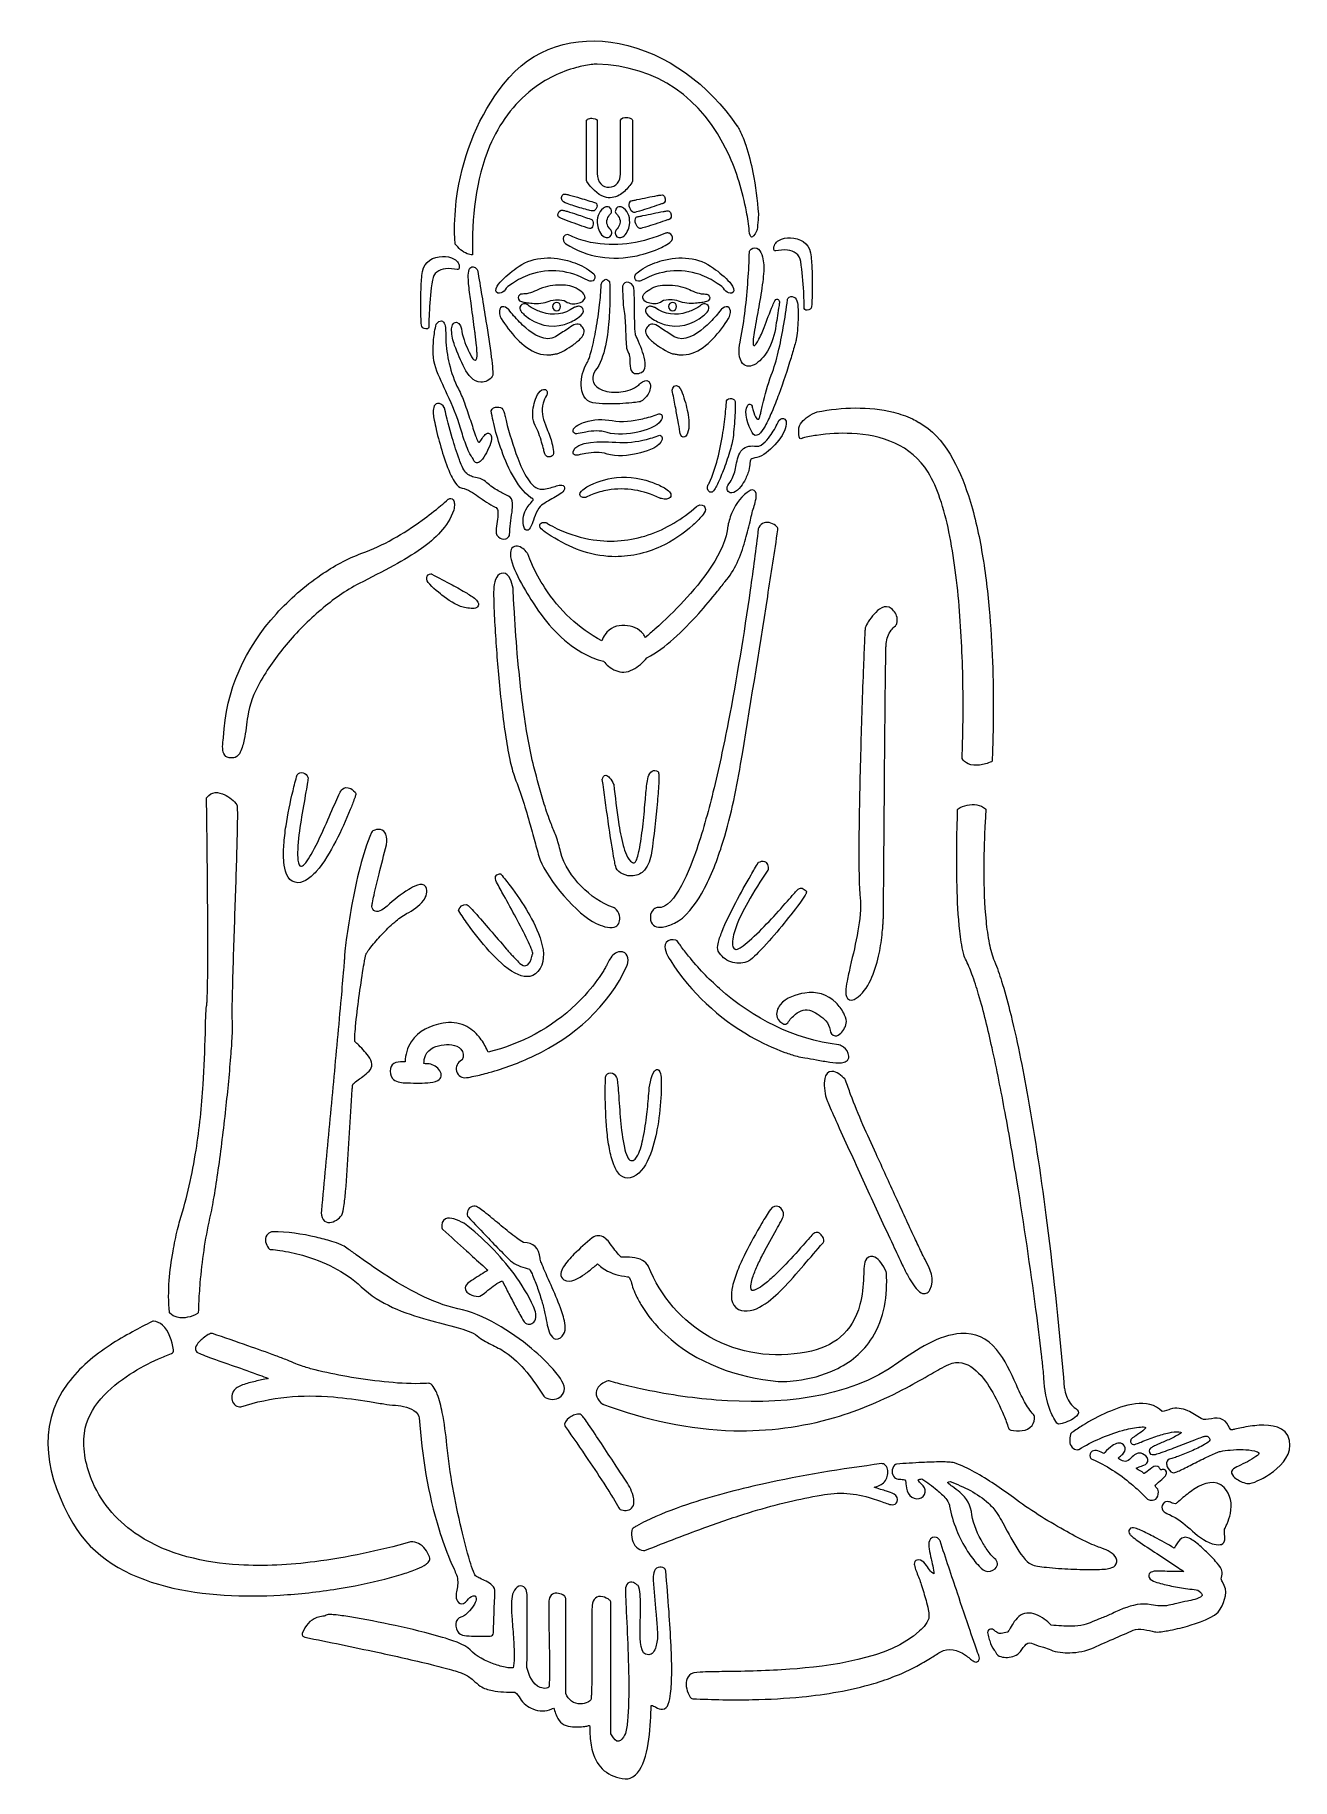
# Model space of a CAD drawing. Header units: millimetres. Extents: x -347 to 341, y -476 to 479.
import ezdxf

# ---------------------------------------------------------------- set-up
doc = ezdxf.new("R2010")
doc.units = ezdxf.units.MM
doc.header["$MEASUREMENT"] = 0
doc.layers.add('Layer 1', color=7, linetype='Continuous')

msp = doc.modelspace()

# ---------------------------------------------------------------- linework, layer by layer
at = {"layer": 'Layer 1', "color": 250, "lineweight": 9}
for points, knots in [([(-117.0127, 364.7756), (-117.0127, 364.7756), (-117.0127, 364.7756), (-117.0127, 364.7756), (-115.2764, 362.5341), (-113.0654, 360.487), (-110.4611, 359.4244), (-109.6357, 359.0862), (-108.397, 358.7189), (-107.5078, 358.7659), (-108.0815, 378.7833), (-106.0235, 399.9208), (-98.1728, 418.3948), (-92.9267, 430.7449), (-85.2155, 441.4851), (-74.7304, 449.544), (-67.5337, 455.0725), (-59.2945, 459.1185), (-50.6335, 461.4556), (-47.9762, 462.1735), (-45.2732, 462.7334), (-42.5459, 463.0902), (-41.5036, 463.2223), (-40.4562, 463.3449), (-39.4061, 463.377), (-39.3622, 463.3784), (-39.3243, 463.3784), (-39.2801, 463.377), (-6.4328, 461.9306), (18.0344, 445.2034), (32.4016, 414.5019), (37.1261, 404.4053), (40.4297, 393.4995), (42.4695, 382.4833), (43.1175, 378.985), (43.6412, 375.4627), (44.0068, 371.9235), (44.4105, 367.9975), (45.3559, 366.7774), (48.0605, 372.1499), (48.5156, 373.0544), (49.0545, 380.0429), (48.9603, 381.2511), (48.3653, 388.8832), (47.4365, 396.5015), (45.963, 404.0046), (44.9751, 409.0294), (43.7429, 414.0255), (42.0992, 418.8621), (41.1568, 421.6333), (40.0777, 424.3879), (38.739, 426.9827), (38.3035, 427.8237), (37.8285, 428.7251), (37.273, 429.4901), (37.2609, 429.5053), (37.2517, 429.5174), (37.2413, 429.534), (22.0348, 451.8385), (-1.188, 469.5158), (-27.3168, 474.6271), (-51.3785, 479.3346), (-74.8456, 472.5326), (-90.568, 452.4105), (-103.879, 435.3798), (-112.293, 415.1198), (-115.7075, 393.5026), (-116.7789, 386.7084), (-117.3648, 379.803), (-117.3617, 372.9162), (-117.3617, 370.2102), (-117.3161, 367.4633), (-117.0127, 364.7756)], [0, 0, 0, 0, 0.04166667, 0.04166667, 0.04166667, 0.08333333, 0.08333333, 0.08333333, 0.125, 0.125, 0.125, 0.16666667, 0.16666667, 0.16666667, 0.20833333, 0.20833333, 0.20833333, 0.25, 0.25, 0.25, 0.29166667, 0.29166667, 0.29166667, 0.33333333, 0.33333333, 0.33333333, 0.375, 0.375, 0.375, 0.41666667, 0.41666667, 0.41666667, 0.45833333, 0.45833333, 0.45833333, 0.5, 0.5, 0.5, 0.54166667, 0.54166667, 0.54166667, 0.58333333, 0.58333333, 0.58333333, 0.625, 0.625, 0.625, 0.66666667, 0.66666667, 0.66666667, 0.70833333, 0.70833333, 0.70833333, 0.75, 0.75, 0.75, 0.79166667, 0.79166667, 0.79166667, 0.83333333, 0.83333333, 0.83333333, 0.875, 0.875, 0.875, 0.91666667, 0.91666667, 0.91666667, 0.95833333, 0.95833333, 0.95833333, 1, 1, 1, 1]), ([(-45.032, 399.071), (-42.622, 395.5953), (-39.2939, 391.8636), (-35.2463, 390.5766), (-32.5011, 389.7043), (-29.7843, 390.1046), (-27.2698, 391.4963), (-25.2028, 392.6407), (-23.3938, 394.3648), (-21.9004, 396.2268), (-21.1811, 397.1252), (-20.4692, 398.101), (-19.9094, 399.1132), (-19.9094, 399.1132), (-19.9094, 399.1132), (-19.9094, 399.1132), (-19.9094, 399.1132), (-19.9094, 432.6481), (-19.9094, 432.6481), (-19.9094, 432.8607), (-20.4205, 433.2354), (-20.5679, 433.3266), (-21.3041, 433.7878), (-22.2842, 434.0354), (-23.1357, 434.1037), (-24.2905, 434.1932), (-26.2833, 434.0277), (-26.5154, 432.5282), (-26.5154, 432.5282), (-26.5154, 403.1001), (-26.5154, 403.1001), (-26.5154, 399.3305), (-29.044, 396.0265), (-32.7788, 395.8278), (-34.4709, 395.7396), (-36.1085, 396.3816), (-37.2907, 397.655), (-38.7033, 399.1771), (-39.2196, 401.2773), (-39.2196, 403.3461), (-39.2196, 403.3461), (-39.2196, 432.4235), (-39.2196, 432.4235), (-39.2196, 433.4161), (-41.511, 433.656), (-42.1347, 433.6543), (-42.9027, 433.6499), (-43.8376, 433.507), (-44.5204, 433.1232), (-44.7012, 433.0232), (-45.0624, 432.7955), (-45.0624, 432.5373), (-45.0624, 432.5373), (-45.0624, 401.0421), (-45.0624, 401.0421), (-45.0624, 400.6735), (-45.1472, 399.4322), (-45.032, 399.071)], [0, 0, 0, 0, 0.05263158, 0.05263158, 0.05263158, 0.10526316, 0.10526316, 0.10526316, 0.15789474, 0.15789474, 0.15789474, 0.21052632, 0.21052632, 0.21052632, 0.26315789, 0.26315789, 0.26315789, 0.31578947, 0.31578947, 0.31578947, 0.36842105, 0.36842105, 0.36842105, 0.42105263, 0.42105263, 0.42105263, 0.47368421, 0.47368421, 0.47368421, 0.52631579, 0.52631579, 0.52631579, 0.57894737, 0.57894737, 0.57894737, 0.63157895, 0.63157895, 0.63157895, 0.68421053, 0.68421053, 0.68421053, 0.73684211, 0.73684211, 0.73684211, 0.78947368, 0.78947368, 0.78947368, 0.84210526, 0.84210526, 0.84210526, 0.89473684, 0.89473684, 0.89473684, 0.94736842, 0.94736842, 0.94736842, 1, 1, 1, 1]), ([(-39.6974, 386.9403), (-39.8173, 387.1407), (-39.9616, 387.2529), (-40.1771, 387.3242), (-42.9649, 388.2165), (-45.7618, 389.0801), (-48.5664, 389.921), (-50.5105, 390.5008), (-52.4533, 391.0711), (-54.4153, 391.5796), (-55.0907, 391.7513), (-55.7705, 391.9226), (-56.4567, 392.0486), (-57.0152, 392.152), (-57.7389, 392.2868), (-58.1427, 391.7634), (-58.6299, 391.1276), (-58.9894, 390.493), (-58.8576, 389.6568), (-58.6268, 388.206), (-56.974, 387.3894), (-55.7935, 386.9238), (-54.593, 386.4531), (-53.3652, 386.0585), (-52.1374, 385.6716), (-50.6578, 385.204), (-49.1705, 384.7641), (-47.6802, 384.3421), (-46.3828, 383.9749), (-45.082, 383.6198), (-43.7754, 383.2951), (-43.2457, 383.1616), (-42.0878, 382.8275), (-41.5702, 382.8731), (-40.8265, 382.9369), (-40.1558, 383.6363), (-39.7947, 384.2691), (-39.3243, 385.0932), (-39.1862, 386.1024), (-39.6974, 386.9403)], [0, 0, 0, 0, 0.07692308, 0.07692308, 0.07692308, 0.15384615, 0.15384615, 0.15384615, 0.23076923, 0.23076923, 0.23076923, 0.30769231, 0.30769231, 0.30769231, 0.38461538, 0.38461538, 0.38461538, 0.46153846, 0.46153846, 0.46153846, 0.53846154, 0.53846154, 0.53846154, 0.61538462, 0.61538462, 0.61538462, 0.69230769, 0.69230769, 0.69230769, 0.76923077, 0.76923077, 0.76923077, 0.84615385, 0.84615385, 0.84615385, 0.92307692, 0.92307692, 0.92307692, 1, 1, 1, 1]), ([(-20.5969, 388.4807), (-20.8108, 388.4685), (-20.9777, 388.3898), (-21.1355, 388.2347), (-22.119, 387.2728), (-21.9109, 385.7064), (-21.4436, 384.529), (-21.0946, 383.6532), (-20.2932, 382.2494), (-19.3022, 382.0764), (-18.692, 381.9716), (-16.7648, 382.5923), (-16.1168, 382.7835), (-14.3169, 383.3133), (-12.5289, 383.884), (-10.743, 384.4634), (-8.9793, 385.0388), (-7.2159, 385.626), (-5.46, 386.2301), (-4.859, 386.4379), (-4.2596, 386.6461), (-3.6632, 386.8643), (-3.3855, 386.966), (-2.9331, 387.1103), (-2.6935, 387.2758), (-1.5735, 388.0496), (-2.0151, 390.9029), (-3.1152, 391.5371), (-3.4977, 391.7573), (-4.0805, 391.6739), (-4.4978, 391.6205), (-5.1397, 391.5448), (-5.7773, 391.4354), (-6.4162, 391.3201), (-8.2569, 390.9968), (-10.0888, 390.6251), (-11.9204, 390.2501), (-13.7919, 389.8663), (-15.6613, 389.4717), (-17.5311, 389.0831), (-18.2065, 388.9405), (-18.8802, 388.801), (-19.5542, 388.6675), (-19.8803, 388.6006), (-20.2053, 388.5263), (-20.5331, 388.4837), (-20.5543, 388.4824), (-20.5739, 388.4807), (-20.5969, 388.4807)], [0, 0, 0, 0, 0.0625, 0.0625, 0.0625, 0.125, 0.125, 0.125, 0.1875, 0.1875, 0.1875, 0.25, 0.25, 0.25, 0.3125, 0.3125, 0.3125, 0.375, 0.375, 0.375, 0.4375, 0.4375, 0.4375, 0.5, 0.5, 0.5, 0.5625, 0.5625, 0.5625, 0.625, 0.625, 0.625, 0.6875, 0.6875, 0.6875, 0.75, 0.75, 0.75, 0.8125, 0.8125, 0.8125, 0.875, 0.875, 0.875, 0.9375, 0.9375, 0.9375, 1, 1, 1, 1]), ([(-42.7845, 378.3581), (-45.3036, 379.2491), (-47.8305, 380.1171), (-50.3649, 380.9563), (-52.1725, 381.5604), (-53.9845, 382.1507), (-55.81, 382.6835), (-56.4567, 382.8731), (-57.103, 383.0569), (-57.7602, 383.2025), (-58.2792, 383.3164), (-58.9181, 383.4603), (-59.4009, 383.1478), (-60.3297, 382.5423), (-61.2342, 380.7012), (-60.4827, 379.662), (-60.2263, 379.3052), (-59.6695, 379.1139), (-59.2853, 378.9545), (-58.6647, 378.6967), (-58.0396, 378.4524), (-57.4125, 378.2108), (-55.5657, 377.4945), (-53.7098, 376.8012), (-51.8505, 376.118), (-49.9824, 375.4322), (-48.1113, 374.7537), (-46.2307, 374.1104), (-45.5827, 373.8888), (-44.9347, 373.6671), (-44.2809, 373.4685), (-43.865, 373.3438), (-43.2852, 373.136), (-42.8541, 373.2634), (-41.9466, 373.5337), (-41.5992, 374.8237), (-41.4884, 375.6751), (-41.3576, 376.6782), (-41.5414, 378.1034), (-42.6919, 378.3324), (-42.7237, 378.3399), (-42.7524, 378.349), (-42.7845, 378.3581)], [0, 0, 0, 0, 0.07142857, 0.07142857, 0.07142857, 0.14285714, 0.14285714, 0.14285714, 0.21428571, 0.21428571, 0.21428571, 0.28571429, 0.28571429, 0.28571429, 0.35714286, 0.35714286, 0.35714286, 0.42857143, 0.42857143, 0.42857143, 0.5, 0.5, 0.5, 0.57142857, 0.57142857, 0.57142857, 0.64285714, 0.64285714, 0.64285714, 0.71428571, 0.71428571, 0.71428571, 0.78571429, 0.78571429, 0.78571429, 0.85714286, 0.85714286, 0.85714286, 0.92857143, 0.92857143, 0.92857143, 1, 1, 1, 1]), ([(-35.9034, 384.3347), (-34.3023, 385.7717), (-31.9335, 385.5531), (-31.4054, 383.0173), (-31.2672, 382.348), (-31.478, 381.7), (-31.9774, 381.2567), (-32.6815, 380.633), (-33.3947, 379.4903), (-33.7076, 378.6041), (-34.5482, 376.2319), (-33.4995, 374.2), (-31.8757, 372.5123), (-31.648, 372.2755), (-31.5054, 372.016), (-31.4236, 371.6926), (-31.2594, 371.0419), (-31.2928, 370.2905), (-31.5736, 369.682), (-32.325, 368.0534), (-34.0367, 368.1143), (-35.4132, 368.7136), (-37.5684, 369.6576), (-38.7929, 373.1208), (-39.1132, 375.3322), (-39.6156, 378.7953), (-38.6794, 382.1916), (-35.9034, 384.3347)], [0, 0, 0, 0, 0.11111111, 0.11111111, 0.11111111, 0.22222222, 0.22222222, 0.22222222, 0.33333333, 0.33333333, 0.33333333, 0.44444444, 0.44444444, 0.44444444, 0.55555556, 0.55555556, 0.55555556, 0.66666667, 0.66666667, 0.66666667, 0.77777778, 0.77777778, 0.77777778, 0.88888889, 0.88888889, 0.88888889, 1, 1, 1, 1]), ([(-24.8338, 384.3347), (-22.0599, 382.1916), (-21.1233, 378.7953), (-21.6257, 375.3322), (-21.9443, 373.1208), (-23.1691, 369.6576), (-25.324, 368.7136), (-26.7036, 368.1143), (-28.4216, 368.0534), (-29.1683, 369.6881), (-29.4461, 370.2982), (-29.4778, 371.0432), (-29.3156, 371.6913), (-29.2335, 372.016), (-29.091, 372.2755), (-28.8619, 372.5123), (-27.2681, 374.1709), (-26.212, 376.1789), (-27.0012, 378.5206), (-27.3168, 379.4586), (-28.03, 380.5982), (-28.7615, 381.2584), (-29.2623, 381.7013), (-29.4704, 382.348), (-29.3322, 383.0173), (-28.8055, 385.5531), (-26.435, 385.7717), (-24.8338, 384.3347)], [0, 0, 0, 0, 0.11111111, 0.11111111, 0.11111111, 0.22222222, 0.22222222, 0.22222222, 0.33333333, 0.33333333, 0.33333333, 0.44444444, 0.44444444, 0.44444444, 0.55555556, 0.55555556, 0.55555556, 0.66666667, 0.66666667, 0.66666667, 0.77777778, 0.77777778, 0.77777778, 0.88888889, 0.88888889, 0.88888889, 1, 1, 1, 1]), ([(-17.3186, 379.7224), (-17.5341, 379.7103), (-17.701, 379.6329), (-17.8588, 379.4782), (-18.8424, 378.5159), (-18.6346, 376.9499), (-18.167, 375.7751), (-17.8179, 374.8966), (-17.0168, 373.4928), (-16.0255, 373.3198), (-15.417, 373.2164), (-13.4898, 373.8357), (-12.8401, 374.027), (-11.042, 374.5581), (-9.2526, 375.1288), (-7.468, 375.7069), (-5.7013, 376.2836), (-3.9393, 376.8695), (-2.1834, 377.4749), (-1.5826, 377.6797), (-0.9829, 377.8892), (-0.3866, 378.1094), (-0.1105, 378.2095), (0.3419, 378.3507), (0.5831, 378.5176), (1.7031, 379.2947), (1.2616, 382.1463), (0.1598, 382.7822), (-0.2214, 383.0021), (-0.8038, 382.9156), (-1.2198, 382.8656), (-1.8634, 382.7883), (-2.5006, 382.6788), (-3.1382, 382.5636), (-4.9806, 382.2402), (-6.8122, 381.8669), (-8.6441, 381.4936), (-10.5166, 381.1097), (-12.385, 380.7151), (-14.2561, 380.3249), (-14.9298, 380.184), (-15.6039, 380.0441), (-16.2793, 379.9093), (-16.604, 379.8454), (-16.9273, 379.7711), (-17.2564, 379.7272), (-17.2794, 379.7255), (-17.2973, 379.7241), (-17.3186, 379.7224)], [0, 0, 0, 0, 0.0625, 0.0625, 0.0625, 0.125, 0.125, 0.125, 0.1875, 0.1875, 0.1875, 0.25, 0.25, 0.25, 0.3125, 0.3125, 0.3125, 0.375, 0.375, 0.375, 0.4375, 0.4375, 0.4375, 0.5, 0.5, 0.5, 0.5625, 0.5625, 0.5625, 0.625, 0.625, 0.625, 0.6875, 0.6875, 0.6875, 0.75, 0.75, 0.75, 0.8125, 0.8125, 0.8125, 0.875, 0.875, 0.875, 0.9375, 0.9375, 0.9375, 1, 1, 1, 1]), ([(-1.5688, 370.7704), (-1.015, 370.8903), (-0.3683, 370.8552), (0.1628, 370.6687), (1.5423, 370.1784), (2.0539, 368.8793), (1.8822, 367.5302), (1.744, 366.4632), (0.6179, 365.6665), (-0.2227, 365.0976), (-1.4458, 364.2657), (-2.804, 363.539), (-4.1352, 362.8923), (-8.3069, 360.8586), (-12.907, 359.3396), (-17.4524, 358.3669), (-31.0334, 355.4575), (-44.7117, 357.3576), (-56.4567, 364.859), (-56.5736, 364.9334), (-56.6662, 365.0094), (-56.7631, 365.1094), (-57.1439, 365.4996), (-57.519, 366.0156), (-57.7419, 366.5088), (-58.516, 368.2208), (-57.4885, 369.7595), (-55.5792, 369.9051), (-55.2045, 369.9342), (-54.8721, 369.8551), (-54.5491, 369.6669), (-53.4334, 369.0084), (-52.0235, 368.4256), (-50.82, 367.961), (-47.4129, 366.6393), (-43.7876, 365.7304), (-40.168, 365.1702), (-27.1208, 363.1443), (-13.9223, 365.6088), (-1.8725, 370.6717), (-1.7708, 370.714), (-1.6783, 370.7444), (-1.5688, 370.7704)], [0, 0, 0, 0, 0.07142857, 0.07142857, 0.07142857, 0.14285714, 0.14285714, 0.14285714, 0.21428571, 0.21428571, 0.21428571, 0.28571429, 0.28571429, 0.28571429, 0.35714286, 0.35714286, 0.35714286, 0.42857143, 0.42857143, 0.42857143, 0.5, 0.5, 0.5, 0.57142857, 0.57142857, 0.57142857, 0.64285714, 0.64285714, 0.64285714, 0.71428571, 0.71428571, 0.71428571, 0.78571429, 0.78571429, 0.78571429, 0.85714286, 0.85714286, 0.85714286, 0.92857143, 0.92857143, 0.92857143, 1, 1, 1, 1]), ([(57.4347, 361.7358), (57.4665, 361.4567), (57.5864, 361.2546), (57.8081, 361.0955), (58.0297, 360.9408), (58.2557, 360.8965), (58.5152, 360.9664), (60.4472, 361.481), (62.9346, 361.6479), (64.9152, 361.4249), (68.6635, 360.9982), (71.4195, 359.1862), (72.1358, 355.1372), (73.095, 349.7133), (73.4866, 344.1284), (73.7795, 338.6285), (73.942, 335.5722), (74.0663, 332.5158), (74.1089, 329.4577), (74.118, 328.9992), (74.438, 328.6259), (74.8752, 328.5698), (75.8979, 328.4407), (77.4325, 328.585), (77.9255, 329.7064), (78.2063, 330.35), (78.2596, 332.8344), (78.2958, 333.6355), (78.4144, 336.2628), (78.4627, 338.8927), (78.4735, 341.521), (78.487, 344.7281), (78.4401, 347.9348), (78.2944, 351.1354), (78.1593, 354.0901), (77.9589, 357.0569), (77.5082, 359.9785), (76.6659, 365.4571), (71.4925, 368.0249), (66.6133, 368.1918), (64.4675, 368.2661), (62.0466, 367.8823), (60.165, 366.7592), (58.3588, 365.6848), (57.1766, 363.9667), (57.4347, 361.7358)], [0, 0, 0, 0, 0.06666667, 0.06666667, 0.06666667, 0.13333333, 0.13333333, 0.13333333, 0.2, 0.2, 0.2, 0.26666667, 0.26666667, 0.26666667, 0.33333333, 0.33333333, 0.33333333, 0.4, 0.4, 0.4, 0.46666667, 0.46666667, 0.46666667, 0.53333333, 0.53333333, 0.53333333, 0.6, 0.6, 0.6, 0.66666667, 0.66666667, 0.66666667, 0.73333333, 0.73333333, 0.73333333, 0.8, 0.8, 0.8, 0.86666667, 0.86666667, 0.86666667, 0.93333333, 0.93333333, 0.93333333, 1, 1, 1, 1]), ([(-115.9322, 350.756), (-115.6727, 350.6861), (-115.4463, 350.727), (-115.225, 350.8864), (-115.0017, 351.0442), (-114.8848, 351.2476), (-114.8517, 351.5237), (-114.5936, 353.7533), (-115.7775, 355.4757), (-117.5817, 356.5501), (-119.4636, 357.6719), (-121.8841, 358.0557), (-124.0316, 357.9827), (-128.9108, 357.8114), (-134.0829, 355.248), (-134.9252, 349.7694), (-135.3759, 346.8448), (-135.5763, 343.878), (-135.7114, 340.9233), (-135.857, 337.721), (-135.9054, 334.516), (-135.8918, 331.3106), (-135.8814, 328.6806), (-135.831, 326.0507), (-135.7128, 323.422), (-135.6763, 322.6223), (-135.6246, 320.141), (-135.3411, 319.4943), (-134.8509, 318.3729), (-133.3166, 318.2317), (-132.2935, 318.3607), (-131.8567, 318.4155), (-131.5333, 318.7858), (-131.5286, 319.2439), (-131.4833, 322.3037), (-131.3586, 325.3631), (-131.1965, 328.4164), (-130.9049, 333.9193), (-130.5133, 339.4996), (-129.5527, 344.9237), (-128.8364, 348.9741), (-126.0804, 350.7891), (-122.3318, 351.2128), (-120.3515, 351.4388), (-117.8641, 351.2689), (-115.9322, 350.756)], [0, 0, 0, 0, 0.06666667, 0.06666667, 0.06666667, 0.13333333, 0.13333333, 0.13333333, 0.2, 0.2, 0.2, 0.26666667, 0.26666667, 0.26666667, 0.33333333, 0.33333333, 0.33333333, 0.4, 0.4, 0.4, 0.46666667, 0.46666667, 0.46666667, 0.53333333, 0.53333333, 0.53333333, 0.6, 0.6, 0.6, 0.66666667, 0.66666667, 0.66666667, 0.73333333, 0.73333333, 0.73333333, 0.8, 0.8, 0.8, 0.86666667, 0.86666667, 0.86666667, 0.93333333, 0.93333333, 0.93333333, 1, 1, 1, 1]), ([(-88.9442, 340.7578), (-87.9441, 341.667), (-86.8197, 342.4772), (-85.7088, 343.23), (-82.7706, 345.2197), (-79.57, 346.833), (-76.2477, 347.997), (-65.3697, 351.8075), (-54.3366, 350.3401), (-44.2809, 344.7855), (-44.2596, 344.772), (-44.2383, 344.7598), (-44.2153, 344.7507), (-43.7085, 344.526), (-43.0453, 344.3743), (-42.4915, 344.4017), (-40.9769, 344.4743), (-40.4079, 345.7143), (-40.5762, 347.1607), (-40.7613, 348.7268), (-43.9802, 350.68), (-45.1945, 351.3949), (-48.4269, 353.2887), (-52.0144, 354.7246), (-55.6005, 355.7048), (-60.3206, 356.9934), (-65.2802, 357.532), (-70.138, 356.9221), (-75.0172, 356.3119), (-79.5791, 354.5665), (-83.5917, 351.5875), (-86.6784, 349.2944), (-89.9581, 346.7266), (-92.4986, 343.7871), (-93.4227, 342.7184), (-94.9934, 340.7304), (-94.7599, 339.1887), (-94.5353, 337.6997), (-93.0432, 337.5267), (-91.8962, 337.9866), (-90.7379, 338.4481), (-89.7439, 339.4343), (-89.1219, 340.5378), (-89.0719, 340.6226), (-89.0185, 340.6926), (-88.9442, 340.7578)], [0, 0, 0, 0, 0.06666667, 0.06666667, 0.06666667, 0.13333333, 0.13333333, 0.13333333, 0.2, 0.2, 0.2, 0.26666667, 0.26666667, 0.26666667, 0.33333333, 0.33333333, 0.33333333, 0.4, 0.4, 0.4, 0.46666667, 0.46666667, 0.46666667, 0.53333333, 0.53333333, 0.53333333, 0.6, 0.6, 0.6, 0.66666667, 0.66666667, 0.66666667, 0.73333333, 0.73333333, 0.73333333, 0.8, 0.8, 0.8, 0.86666667, 0.86666667, 0.86666667, 0.93333333, 0.93333333, 0.93333333, 1, 1, 1, 1]), ([(29.8973, 340.5378), (30.5183, 339.4343), (31.5124, 338.4481), (32.6702, 337.9866), (33.8176, 337.5267), (35.3093, 337.6997), (35.534, 339.1887), (35.7675, 340.7304), (34.1971, 342.7184), (33.2727, 343.7871), (30.7305, 346.7266), (27.4542, 349.2944), (24.3657, 351.5875), (20.3532, 354.5665), (15.7913, 356.3119), (10.9135, 356.9221), (6.0556, 357.532), (1.093, 356.9934), (-3.6251, 355.7048), (-7.2112, 354.7246), (-10.8004, 353.2887), (-14.0314, 351.3949), (-15.2471, 350.68), (-18.466, 348.7268), (-18.6498, 347.1607), (-18.8197, 345.7143), (-18.2491, 344.4743), (-16.733, 344.4017), (-16.1806, 344.3743), (-15.5157, 344.526), (-15.0102, 344.7507), (-14.9876, 344.7598), (-14.9663, 344.772), (-14.945, 344.7855), (-4.888, 350.3401), (6.1438, 351.8075), (17.0221, 347.997), (20.3454, 346.833), (23.5447, 345.2197), (26.4828, 343.23), (27.5937, 342.4772), (28.7182, 341.667), (29.7183, 340.7578), (29.7913, 340.6926), (29.8443, 340.6226), (29.8973, 340.5378)], [0, 0, 0, 0, 0.06666667, 0.06666667, 0.06666667, 0.13333333, 0.13333333, 0.13333333, 0.2, 0.2, 0.2, 0.26666667, 0.26666667, 0.26666667, 0.33333333, 0.33333333, 0.33333333, 0.4, 0.4, 0.4, 0.46666667, 0.46666667, 0.46666667, 0.53333333, 0.53333333, 0.53333333, 0.6, 0.6, 0.6, 0.66666667, 0.66666667, 0.66666667, 0.73333333, 0.73333333, 0.73333333, 0.8, 0.8, 0.8, 0.86666667, 0.86666667, 0.86666667, 0.93333333, 0.93333333, 0.93333333, 1, 1, 1, 1]), ([(58.5439, 320.1562), (59.2089, 323.7589), (59.7444, 327.3846), (60.2786, 331.0086), (60.3759, 331.6718), (60.488, 332.4124), (60.4593, 333.0848), (60.4441, 333.4155), (60.3833, 333.7358), (60.1982, 334.0119), (59.8265, 334.5643), (59.1254, 334.6798), (58.5926, 334.3048), (57.8946, 333.8193), (57.1404, 331.9299), (56.7988, 331.1211), (55.1098, 327.1342), (53.6695, 323.0352), (52.1214, 318.9875), (51.1865, 316.5427), (50.1182, 314.1053), (48.8221, 311.8412), (48.37, 311.0503), (47.8372, 310.2144), (47.2787, 309.4994), (47.0952, 309.2656), (46.8067, 309.1748), (46.5276, 309.2673), (46.2482, 309.3582), (46.063, 309.6055), (46.0434, 309.9076), (45.9826, 310.809), (46.0935, 311.7743), (46.1908, 312.6727), (46.3651, 314.2952), (46.6155, 315.9055), (46.8797, 317.5171), (47.5808, 321.8178), (48.3987, 326.099), (49.1681, 330.3879), (49.9786, 334.9211), (50.7679, 339.4617), (51.3369, 344.0344), (51.5798, 345.9799), (51.7832, 347.9348), (51.8788, 349.8955), (51.9531, 351.4223), (51.9775, 353.0005), (51.7741, 354.5165), (51.4446, 356.9826), (50.6523, 361.3715), (48.1332, 362.4324), (46.7371, 363.0166), (45.1194, 362.3507), (44.2358, 361.1485), (44.0902, 360.9499), (44.025, 360.7539), (44.0206, 360.5052), (43.9537, 355.2679), (43.6561, 350.0367), (43.2874, 344.8146), (42.5212, 333.9284), (41.3055, 323.0152), (39.1685, 312.3176), (38.463, 308.7936), (37.7846, 303.3759), (39.7179, 300.1736), (41.3055, 297.548), (44.0402, 297.3615), (46.5763, 298.5754), (49.6144, 300.0323), (52.1974, 303.2103), (53.9199, 306.1228), (56.4103, 310.3357), (57.9233, 315.224), (58.5365, 320.1153), (58.5379, 320.1288), (58.5409, 320.1423), (58.5439, 320.1562)], [0, 0, 0, 0, 0.03846154, 0.03846154, 0.03846154, 0.07692308, 0.07692308, 0.07692308, 0.11538462, 0.11538462, 0.11538462, 0.15384615, 0.15384615, 0.15384615, 0.19230769, 0.19230769, 0.19230769, 0.23076923, 0.23076923, 0.23076923, 0.26923077, 0.26923077, 0.26923077, 0.30769231, 0.30769231, 0.30769231, 0.34615385, 0.34615385, 0.34615385, 0.38461538, 0.38461538, 0.38461538, 0.42307692, 0.42307692, 0.42307692, 0.46153846, 0.46153846, 0.46153846, 0.5, 0.5, 0.5, 0.53846154, 0.53846154, 0.53846154, 0.57692308, 0.57692308, 0.57692308, 0.61538462, 0.61538462, 0.61538462, 0.65384615, 0.65384615, 0.65384615, 0.69230769, 0.69230769, 0.69230769, 0.73076923, 0.73076923, 0.73076923, 0.76923077, 0.76923077, 0.76923077, 0.80769231, 0.80769231, 0.80769231, 0.84615385, 0.84615385, 0.84615385, 0.88461538, 0.88461538, 0.88461538, 0.92307692, 0.92307692, 0.92307692, 0.96153846, 0.96153846, 0.96153846, 1, 1, 1, 1]), ([(-106.585, 318.9632), (-106.5411, 318.6037), (-106.4833, 318.2425), (-106.4333, 317.8796), (-106.3242, 317.0968), (-106.2147, 316.3089), (-106.113, 315.5243), (-105.8248, 313.3525), (-105.5606, 311.1702), (-105.3542, 308.9866), (-105.2511, 307.9182), (-105.1629, 306.8451), (-105.1085, 305.7721), (-105.066, 304.9267), (-105.0356, 304.0527), (-105.0873, 303.2073), (-105.1207, 302.661), (-105.192, 301.8795), (-105.5667, 301.4652), (-105.8627, 301.1358), (-106.2951, 301.0615), (-106.6807, 301.2618), (-106.9584, 301.4031), (-107.1753, 301.6656), (-107.35, 301.922), (-108.3622, 303.4002), (-109.2015, 305.0284), (-109.9587, 306.66), (-110.7966, 308.4615), (-111.5385, 310.3144), (-112.1714, 312.2024), (-112.6694, 313.6836), (-113.1458, 315.2605), (-113.3613, 316.8143), (-113.5935, 318.5094), (-114.3293, 321.7344), (-116.3782, 321.906), (-117.307, 321.9817), (-118.0476, 321.3097), (-118.4409, 320.4917), (-118.8764, 319.5869), (-119.0007, 318.455), (-119.0007, 317.4549), (-119.0007, 314.6334), (-118.2709, 311.8865), (-117.3482, 309.2552), (-115.8427, 304.9632), (-113.8621, 300.8399), (-111.8984, 296.7591), (-110.1377, 293.0969), (-107.227, 289.2482), (-102.9398, 289.107), (-100.7257, 289.0357), (-97.9727, 290.1831), (-96.7388, 292.1607), (-96.2516, 292.9422), (-96.4564, 295.0275), (-96.5246, 295.9411), (-96.698, 298.2325), (-96.9814, 300.5121), (-97.2761, 302.7883), (-98.1214, 309.3508), (-99.1381, 315.8855), (-100.1763, 322.4175), (-101.6633, 331.7613), (-103.2188, 341.0902), (-104.8491, 350.407), (-104.8913, 350.6422), (-104.9778, 350.8151), (-105.139, 350.982), (-105.7079, 351.5723), (-106.4469, 352.1916), (-107.274, 352.2842), (-108.2771, 352.395), (-108.992, 351.7362), (-109.3667, 350.8195), (-110.2259, 348.7207), (-109.8178, 344.3274), (-109.5884, 342.0434), (-109.2623, 338.8046), (-108.7873, 335.5843), (-108.347, 332.3607), (-107.7399, 327.8991), (-107.1314, 323.4372), (-106.585, 318.9632)], [0, 0, 0, 0, 0.03571429, 0.03571429, 0.03571429, 0.07142857, 0.07142857, 0.07142857, 0.10714286, 0.10714286, 0.10714286, 0.14285714, 0.14285714, 0.14285714, 0.17857143, 0.17857143, 0.17857143, 0.21428571, 0.21428571, 0.21428571, 0.25, 0.25, 0.25, 0.28571429, 0.28571429, 0.28571429, 0.32142857, 0.32142857, 0.32142857, 0.35714286, 0.35714286, 0.35714286, 0.39285714, 0.39285714, 0.39285714, 0.42857143, 0.42857143, 0.42857143, 0.46428571, 0.46428571, 0.46428571, 0.5, 0.5, 0.5, 0.53571429, 0.53571429, 0.53571429, 0.57142857, 0.57142857, 0.57142857, 0.60714286, 0.60714286, 0.60714286, 0.64285714, 0.64285714, 0.64285714, 0.67857143, 0.67857143, 0.67857143, 0.71428571, 0.71428571, 0.71428571, 0.75, 0.75, 0.75, 0.78571429, 0.78571429, 0.78571429, 0.82142857, 0.82142857, 0.82142857, 0.85714286, 0.85714286, 0.85714286, 0.89285714, 0.89285714, 0.89285714, 0.92857143, 0.92857143, 0.92857143, 0.96428571, 0.96428571, 0.96428571, 1, 1, 1, 1]), ([(-40.3305, 295.5556), (-34.9141, 301.8004), (-33.363, 315.746), (-32.7954, 323.9153), (-32.4737, 328.5502), (-32.3494, 333.1986), (-32.3734, 337.8457), (-32.3825, 339.8655), (-32.4098, 341.8869), (-32.5072, 343.904), (-32.5163, 344.1284), (-32.5828, 344.2983), (-32.7285, 344.4639), (-33.7911, 345.6886), (-35.1797, 345.8299), (-36.2011, 344.4804), (-36.594, 343.9601), (-36.9218, 343.2361), (-37.0978, 342.6032), (-37.1208, 342.5198), (-37.1295, 342.4485), (-37.1312, 342.362), (-37.166, 338.6985), (-37.5272, 335.0272), (-37.9506, 331.3927), (-38.4638, 326.9916), (-39.1223, 322.6132), (-39.9024, 318.2607), (-40.6126, 314.2891), (-41.411, 310.3296), (-42.4429, 306.4353), (-42.8297, 304.9801), (-43.2487, 303.532), (-43.7602, 302.1163), (-44.0714, 301.2527), (-44.44, 300.2753), (-44.9485, 299.5211), (-47.0369, 296.41), (-48.0792, 291.2819), (-48.0066, 287.5258), (-47.9214, 283.1473), (-46.3628, 278.6506), (-41.7357, 277.7796), (-39.4152, 277.3471), (-37.0204, 277.2106), (-34.6651, 277.1606), (-32.0882, 277.1072), (-29.5082, 277.1741), (-26.9343, 277.3093), (-24.7142, 277.4262), (-22.4984, 277.5914), (-20.284, 277.8039), (-19.014, 277.9252), (-17.7423, 278.0468), (-16.4793, 278.2364), (-14.7372, 278.4945), (-12.8918, 280.4295), (-11.9039, 281.8455), (-10.7004, 283.5693), (-9.6533, 286.0141), (-10.3618, 288.1556), (-11.0646, 290.2713), (-12.7688, 290.426), (-14.4517, 289.3273), (-15.191, 288.8462), (-15.9194, 288.1708), (-16.5023, 287.497), (-16.5509, 287.444), (-16.5962, 287.4028), (-16.6553, 287.3602), (-19.4678, 285.3387), (-22.8748, 284.1565), (-26.2545, 283.7318), (-29.6251, 283.3037), (-33.2005, 283.5997), (-36.4089, 284.7894), (-41.4624, 286.6591), (-43.1, 290.4061), (-40.4457, 295.39), (-40.4123, 295.4522), (-40.3775, 295.5025), (-40.3305, 295.5556)], [0, 0, 0, 0, 0.03703704, 0.03703704, 0.03703704, 0.07407407, 0.07407407, 0.07407407, 0.11111111, 0.11111111, 0.11111111, 0.14814815, 0.14814815, 0.14814815, 0.18518519, 0.18518519, 0.18518519, 0.22222222, 0.22222222, 0.22222222, 0.25925926, 0.25925926, 0.25925926, 0.2962963, 0.2962963, 0.2962963, 0.33333333, 0.33333333, 0.33333333, 0.37037037, 0.37037037, 0.37037037, 0.40740741, 0.40740741, 0.40740741, 0.44444444, 0.44444444, 0.44444444, 0.48148148, 0.48148148, 0.48148148, 0.51851852, 0.51851852, 0.51851852, 0.55555556, 0.55555556, 0.55555556, 0.59259259, 0.59259259, 0.59259259, 0.62962963, 0.62962963, 0.62962963, 0.66666667, 0.66666667, 0.66666667, 0.7037037, 0.7037037, 0.7037037, 0.74074074, 0.74074074, 0.74074074, 0.77777778, 0.77777778, 0.77777778, 0.81481481, 0.81481481, 0.81481481, 0.85185185, 0.85185185, 0.85185185, 0.88888889, 0.88888889, 0.88888889, 0.92592593, 0.92592593, 0.92592593, 0.96296296, 0.96296296, 0.96296296, 1, 1, 1, 1]), ([(-25.3862, 341.6974), (-25.0098, 343.3256), (-23.5729, 344.1436), (-22.043, 343.7216), (-20.9594, 343.4229), (-20.008, 342.5667), (-19.4813, 341.5501), (-18.9849, 340.5926), (-18.988, 337.6028), (-18.9606, 336.4871), (-18.891, 333.7085), (-18.8741, 330.9251), (-18.8424, 328.1434), (-18.8106, 325.2857), (-18.7772, 322.4219), (-18.6633, 319.569), (-18.6224, 318.5185), (-18.5707, 317.461), (-18.4751, 316.4136), (-18.4386, 316.0328), (-18.3795, 315.2814), (-18.2612, 314.9402), (-17.7544, 313.7411), (-17.1898, 312.5453), (-16.6675, 311.3388), (-15.8434, 309.4312), (-15.0589, 307.4901), (-14.3896, 305.5173), (-13.4094, 302.6322), (-11.3741, 296.2779), (-15.0011, 294.4764), (-16.9834, 293.4976), (-19.3248, 293.1956), (-20.5969, 295.4448), (-21.4179, 296.8942), (-21.424, 299.0687), (-21.424, 300.7138), (-21.424, 301.717), (-21.4284, 303.0086), (-21.694, 303.9797), (-21.8761, 304.6612), (-22.2481, 305.2605), (-22.5971, 305.8633), (-23.1478, 306.8178), (-23.2904, 308.6345), (-23.3799, 309.7437), (-23.5303, 311.6088), (-23.5972, 313.4954), (-23.6685, 315.3635), (-23.7472, 317.4397), (-23.8171, 319.5173), (-23.9341, 321.5904), (-24.028, 323.249), (-24.1358, 324.9989), (-24.4074, 326.6365), (-24.9159, 329.7155), (-25.1284, 332.9648), (-25.2757, 336.0837), (-25.3575, 337.8014), (-25.4197, 339.536), (-25.4349, 341.2555), (-25.4366, 341.4149), (-25.4214, 341.547), (-25.3862, 341.6974)], [0, 0, 0, 0, 0.04761905, 0.04761905, 0.04761905, 0.0952381, 0.0952381, 0.0952381, 0.14285714, 0.14285714, 0.14285714, 0.19047619, 0.19047619, 0.19047619, 0.23809524, 0.23809524, 0.23809524, 0.28571429, 0.28571429, 0.28571429, 0.33333333, 0.33333333, 0.33333333, 0.38095238, 0.38095238, 0.38095238, 0.42857143, 0.42857143, 0.42857143, 0.47619048, 0.47619048, 0.47619048, 0.52380952, 0.52380952, 0.52380952, 0.57142857, 0.57142857, 0.57142857, 0.61904762, 0.61904762, 0.61904762, 0.66666667, 0.66666667, 0.66666667, 0.71428571, 0.71428571, 0.71428571, 0.76190476, 0.76190476, 0.76190476, 0.80952381, 0.80952381, 0.80952381, 0.85714286, 0.85714286, 0.85714286, 0.9047619, 0.9047619, 0.9047619, 0.95238095, 0.95238095, 0.95238095, 1, 1, 1, 1]), ([(-47.0639, 333.5338), (-47.8758, 332.9466), (-48.8972, 332.558), (-49.8581, 332.3289), (-51.9448, 331.8296), (-54.6143, 331.8661), (-56.3702, 333.2773), (-57.3473, 334.0605), (-59.9151, 334.1788), (-61.1416, 334.1622), (-62.0856, 334.1501), (-64.749, 333.9832), (-65.5792, 333.552), (-68.3244, 332.1225), (-71.897, 332.0968), (-74.8865, 332.332), (-75.9913, 332.4154), (-77.0978, 332.5428), (-78.1949, 332.7084), (-79.0341, 332.8358), (-79.9312, 332.9844), (-80.7461, 333.229), (-81.1178, 333.3399), (-81.4989, 333.4794), (-81.8192, 333.7085), (-82.971, 334.5386), (-82.9193, 336.2628), (-81.678, 336.979), (-80.9434, 337.4037), (-79.6018, 337.422), (-78.7733, 337.4389), (-76.3907, 337.4933), (-72.8319, 339.234), (-70.6084, 340.1766), (-66.9479, 341.7305), (-63.2418, 342.2147), (-59.2401, 342.2724), (-55.807, 342.3255), (-52.6824, 341.7927), (-49.7547, 339.9293), (-48.5833, 339.1826), (-47.416, 338.4177), (-46.5176, 337.3142), (-45.4601, 336.0121), (-45.9138, 334.37), (-47.0639, 333.5338)], [0, 0, 0, 0, 0.06666667, 0.06666667, 0.06666667, 0.13333333, 0.13333333, 0.13333333, 0.2, 0.2, 0.2, 0.26666667, 0.26666667, 0.26666667, 0.33333333, 0.33333333, 0.33333333, 0.4, 0.4, 0.4, 0.46666667, 0.46666667, 0.46666667, 0.53333333, 0.53333333, 0.53333333, 0.6, 0.6, 0.6, 0.66666667, 0.66666667, 0.66666667, 0.73333333, 0.73333333, 0.73333333, 0.8, 0.8, 0.8, 0.86666667, 0.86666667, 0.86666667, 0.93333333, 0.93333333, 0.93333333, 1, 1, 1, 1]), ([(-13.2074, 333.5338), (-12.3972, 332.9466), (-11.3741, 332.558), (-10.4135, 332.3289), (-8.3268, 331.8296), (-5.6573, 331.8661), (-3.8997, 333.2773), (-2.9257, 334.0605), (-0.3579, 334.1788), (0.87, 334.1622), (1.814, 334.1501), (4.4757, 333.9832), (5.3058, 333.552), (8.0544, 332.1225), (11.6254, 332.0968), (14.6152, 332.332), (15.72, 332.4154), (16.8262, 332.5428), (17.9219, 332.7084), (18.7612, 332.8358), (19.6596, 332.9844), (20.4745, 333.229), (20.8465, 333.3399), (21.2259, 333.4794), (21.5476, 333.7085), (22.6994, 334.5386), (22.6463, 336.2628), (21.4063, 336.979), (20.6718, 337.4037), (19.3301, 337.422), (18.5017, 337.4389), (16.119, 337.4933), (12.5602, 339.234), (10.334, 340.1766), (6.6749, 341.7305), (2.9705, 342.2147), (-1.0316, 342.2724), (-4.4643, 342.3255), (-7.5893, 341.7927), (-10.5183, 339.9293), (-11.69, 339.1826), (-12.857, 338.4177), (-13.7554, 337.3142), (-14.8133, 336.0121), (-14.3592, 334.37), (-13.2074, 333.5338)], [0, 0, 0, 0, 0.06666667, 0.06666667, 0.06666667, 0.13333333, 0.13333333, 0.13333333, 0.2, 0.2, 0.2, 0.26666667, 0.26666667, 0.26666667, 0.33333333, 0.33333333, 0.33333333, 0.4, 0.4, 0.4, 0.46666667, 0.46666667, 0.46666667, 0.53333333, 0.53333333, 0.53333333, 0.6, 0.6, 0.6, 0.66666667, 0.66666667, 0.66666667, 0.73333333, 0.73333333, 0.73333333, 0.8, 0.8, 0.8, 0.86666667, 0.86666667, 0.86666667, 0.93333333, 0.93333333, 0.93333333, 1, 1, 1, 1]), ([(48.0845, 269.02), (47.0557, 270.2613), (46.4867, 272.0476), (46.086, 273.6106), (45.887, 274.3786), (45.74, 275.1814), (45.4806, 275.9311), (45.3454, 276.3196), (45.1603, 276.6947), (44.8052, 276.9099), (44.2254, 277.2711), (43.5909, 277.0086), (43.2192, 276.467), (40.4493, 272.4392), (43.6138, 265.25), (45.5306, 261.4378), (46.3438, 259.814), (47.7598, 259.4437), (49.2015, 260.506), (50.5476, 261.5), (51.7771, 263.5367), (52.6056, 265.0105), (53.9989, 267.484), (55.1811, 270.0944), (56.3025, 272.7122), (57.6685, 275.9054), (58.9264, 279.1517), (60.1329, 282.4128), (62.5764, 289.0296), (64.8104, 295.736), (66.8623, 302.4941), (67.636, 305.0436), (68.3874, 307.5993), (69.0703, 310.1762), (69.3054, 311.0655), (69.5332, 311.9551), (69.7349, 312.8487), (69.8626, 313.4224), (69.9947, 314.0053), (70.0552, 314.5894), (70.4528, 318.4094), (70.7214, 322.2564), (70.7549, 326.1007), (70.7714, 327.9431), (70.7458, 329.8189), (70.5045, 331.6444), (70.3528, 332.7935), (70.0447, 334.5356), (69.075, 335.2579), (68.1506, 335.9425), (66.9684, 336.3915), (65.9166, 335.7256), (65.4902, 335.4539), (65.1125, 334.9789), (64.9456, 334.4886), (64.9195, 334.4156), (64.9043, 334.3504), (64.8952, 334.2744), (64.3066, 329.1753), (63.5127, 324.1005), (62.6251, 319.0514), (61.8297, 314.5259), (60.9327, 310.0184), (59.8569, 305.5535), (58.8294, 301.2906), (57.6564, 297.0169), (56.0643, 292.9408), (53.9942, 287.6335), (52.5451, 282.1411), (51.2808, 276.5761), (51.0304, 275.4713), (50.7983, 274.3634), (50.5358, 273.2602), (50.3624, 272.5288), (50.1803, 271.7956), (49.9833, 271.0702), (49.8147, 270.4634), (49.634, 269.8319), (49.4066, 269.2447), (49.3019, 268.9744), (49.0846, 268.7923), (48.8069, 268.7453), (48.5292, 268.6997), (48.2683, 268.7953), (48.0845, 269.02)], [0, 0, 0, 0, 0.03571429, 0.03571429, 0.03571429, 0.07142857, 0.07142857, 0.07142857, 0.10714286, 0.10714286, 0.10714286, 0.14285714, 0.14285714, 0.14285714, 0.17857143, 0.17857143, 0.17857143, 0.21428571, 0.21428571, 0.21428571, 0.25, 0.25, 0.25, 0.28571429, 0.28571429, 0.28571429, 0.32142857, 0.32142857, 0.32142857, 0.35714286, 0.35714286, 0.35714286, 0.39285714, 0.39285714, 0.39285714, 0.42857143, 0.42857143, 0.42857143, 0.46428571, 0.46428571, 0.46428571, 0.5, 0.5, 0.5, 0.53571429, 0.53571429, 0.53571429, 0.57142857, 0.57142857, 0.57142857, 0.60714286, 0.60714286, 0.60714286, 0.64285714, 0.64285714, 0.64285714, 0.67857143, 0.67857143, 0.67857143, 0.71428571, 0.71428571, 0.71428571, 0.75, 0.75, 0.75, 0.78571429, 0.78571429, 0.78571429, 0.82142857, 0.82142857, 0.82142857, 0.85714286, 0.85714286, 0.85714286, 0.89285714, 0.89285714, 0.89285714, 0.92857143, 0.92857143, 0.92857143, 0.96428571, 0.96428571, 0.96428571, 1, 1, 1, 1]), ([(-87.7302, 328.8232), (-86.894, 327.6866), (-85.9561, 326.5649), (-85.0364, 325.5043), (-82.971, 323.1109), (-80.7292, 320.8208), (-78.3348, 318.7858), (-74.2263, 315.2983), (-67.4503, 310.706), (-62.137, 314.0005), (-59.9425, 315.3605), (-57.7815, 316.7596), (-55.6249, 318.1817), (-54.4852, 318.9331), (-53.2439, 319.8041), (-52.0326, 320.4157), (-51.0173, 320.9255), (-49.9446, 321.211), (-48.8702, 320.6782), (-48.0279, 320.2623), (-47.4876, 319.4625), (-46.9548, 318.6993), (-45.7104, 316.9147), (-46.8305, 314.8689), (-48.0309, 313.4542), (-49.3148, 311.9443), (-51.0312, 310.5708), (-52.6202, 309.4234), (-54.5383, 308.0365), (-59.8455, 304.5412), (-62.1082, 304.5412), (-62.3799, 304.5382), (-62.8184, 304.4307), (-63.0931, 304.379), (-63.8125, 304.25), (-64.5227, 304.1439), (-65.2497, 304.0891), (-67.5321, 303.9162), (-69.7465, 304.2395), (-71.9166, 304.9906), (-80.2072, 307.8574), (-87.1913, 316.69), (-91.9022, 323.9136), (-91.981, 324.0336), (-92.0357, 324.1444), (-92.0857, 324.2809), (-92.4243, 325.1945), (-92.7533, 326.3419), (-92.8432, 327.3177), (-92.9584, 328.532), (-92.6368, 329.802), (-91.4242, 330.2818), (-90.1568, 330.7795), (-88.9229, 329.922), (-87.9928, 329.1101), (-87.8894, 329.0192), (-87.8106, 328.9357), (-87.7302, 328.8232)], [0, 0, 0, 0, 0.05263158, 0.05263158, 0.05263158, 0.10526316, 0.10526316, 0.10526316, 0.15789474, 0.15789474, 0.15789474, 0.21052632, 0.21052632, 0.21052632, 0.26315789, 0.26315789, 0.26315789, 0.31578947, 0.31578947, 0.31578947, 0.36842105, 0.36842105, 0.36842105, 0.42105263, 0.42105263, 0.42105263, 0.47368421, 0.47368421, 0.47368421, 0.52631579, 0.52631579, 0.52631579, 0.57894737, 0.57894737, 0.57894737, 0.63157895, 0.63157895, 0.63157895, 0.68421053, 0.68421053, 0.68421053, 0.73684211, 0.73684211, 0.73684211, 0.78947368, 0.78947368, 0.78947368, 0.84210526, 0.84210526, 0.84210526, 0.89473684, 0.89473684, 0.89473684, 0.94736842, 0.94736842, 0.94736842, 1, 1, 1, 1]), ([(-78.6777, 325.603), (-79.3649, 326.1524), (-80.1042, 326.8352), (-80.6657, 327.5228), (-81.2516, 328.2404), (-81.7327, 329.1087), (-81.5702, 330.0919), (-81.3121, 331.6522), (-79.8825, 332.0816), (-78.573, 331.9891), (-78.201, 331.9634), (-77.8884, 331.8357), (-77.5985, 331.5914), (-76.9414, 331.0437), (-76.1325, 330.5153), (-75.4071, 330.0723), (-73.5738, 328.9445), (-71.5919, 328.0221), (-69.5535, 327.3754), (-63.3695, 325.4101), (-57.3747, 326.1902), (-51.9478, 329.9372), (-51.8536, 330.001), (-51.7701, 330.0463), (-51.6654, 330.0919), (-51.1586, 330.3196), (-50.5531, 330.5048), (-50.0112, 330.5943), (-49.4209, 330.6883), (-48.8107, 330.6795), (-48.2509, 330.4396), (-47.2842, 330.0284), (-46.7696, 329.0705), (-46.8426, 328.0008), (-46.947, 326.4936), (-49.008, 324.935), (-50.1007, 324.1552), (-52.2178, 322.6466), (-54.6613, 321.4749), (-57.126, 320.7329), (-64.9021, 318.3912), (-72.4038, 320.4005), (-78.6777, 325.603)], [0, 0, 0, 0, 0.07142857, 0.07142857, 0.07142857, 0.14285714, 0.14285714, 0.14285714, 0.21428571, 0.21428571, 0.21428571, 0.28571429, 0.28571429, 0.28571429, 0.35714286, 0.35714286, 0.35714286, 0.42857143, 0.42857143, 0.42857143, 0.5, 0.5, 0.5, 0.57142857, 0.57142857, 0.57142857, 0.64285714, 0.64285714, 0.64285714, 0.71428571, 0.71428571, 0.71428571, 0.78571429, 0.78571429, 0.78571429, 0.85714286, 0.85714286, 0.85714286, 0.92857143, 0.92857143, 0.92857143, 1, 1, 1, 1]), ([(-61.5163, 332.7783), (-60.3145, 332.7783), (-59.3401, 331.763), (-59.3401, 330.5153), (-59.3401, 329.2665), (-60.3145, 328.2512), (-61.5163, 328.2512), (-62.7198, 328.2512), (-63.6955, 329.2665), (-63.6955, 330.5153), (-63.6955, 331.763), (-62.7198, 332.7783), (-61.5163, 332.7783)], [0, 0, 0, 0, 0.25, 0.25, 0.25, 0.5, 0.5, 0.5, 0.75, 0.75, 0.75, 1, 1, 1, 1]), ([(28.7807, 329.1101), (29.7139, 329.925), (30.9522, 330.7839), (32.2209, 330.2771), (33.4304, 329.7959), (33.746, 328.5228), (33.6308, 327.3102), (33.5382, 326.3358), (33.2118, 325.1945), (32.875, 324.2809), (32.825, 324.1444), (32.7689, 324.0336), (32.6898, 323.9136), (27.9793, 316.69), (20.9952, 307.8574), (12.7045, 304.9906), (10.534, 304.2395), (8.32, 303.9162), (6.0373, 304.0891), (5.3106, 304.1439), (4.6004, 304.25), (3.8811, 304.379), (3.6064, 304.4307), (3.1692, 304.5382), (2.8975, 304.5412), (0.6331, 304.5412), (-4.6738, 308.0365), (-6.5922, 309.4234), (-8.1795, 310.5708), (-9.8976, 311.9443), (-11.1798, 313.4542), (-12.382, 314.8689), (-13.5003, 316.9147), (-12.2559, 318.6993), (-11.7248, 319.4625), (-11.1845, 320.2623), (-10.3422, 320.6782), (-9.2678, 321.211), (-8.1947, 320.9255), (-7.1794, 320.4157), (-5.9668, 319.8041), (-4.7255, 318.9331), (-3.5872, 318.1817), (-1.4306, 316.7596), (0.7304, 315.3605), (2.9249, 314.0005), (8.2396, 310.706), (15.0142, 315.2983), (19.124, 318.7858), (21.5189, 320.8208), (23.7586, 323.1109), (25.8257, 325.5043), (26.744, 326.5649), (27.6819, 327.6866), (28.5178, 328.8232), (28.5986, 328.9357), (28.679, 329.0192), (28.7807, 329.1101)], [0, 0, 0, 0, 0.05263158, 0.05263158, 0.05263158, 0.10526316, 0.10526316, 0.10526316, 0.15789474, 0.15789474, 0.15789474, 0.21052632, 0.21052632, 0.21052632, 0.26315789, 0.26315789, 0.26315789, 0.31578947, 0.31578947, 0.31578947, 0.36842105, 0.36842105, 0.36842105, 0.42105263, 0.42105263, 0.42105263, 0.47368421, 0.47368421, 0.47368421, 0.52631579, 0.52631579, 0.52631579, 0.57894737, 0.57894737, 0.57894737, 0.63157895, 0.63157895, 0.63157895, 0.68421053, 0.68421053, 0.68421053, 0.73684211, 0.73684211, 0.73684211, 0.78947368, 0.78947368, 0.78947368, 0.84210526, 0.84210526, 0.84210526, 0.89473684, 0.89473684, 0.89473684, 0.94736842, 0.94736842, 0.94736842, 1, 1, 1, 1]), ([(18.998, 325.603), (12.7255, 320.4005), (5.2224, 318.3912), (-2.5537, 320.7329), (-5.0167, 321.4749), (-7.4589, 322.6466), (-9.5773, 324.1552), (-10.67, 324.935), (-12.7323, 326.4936), (-12.8357, 328.0008), (-12.91, 329.0705), (-12.3941, 330.0284), (-11.4271, 330.4396), (-10.8673, 330.6795), (-10.2571, 330.6883), (-9.6668, 330.5943), (-9.1252, 330.5048), (-8.5194, 330.3196), (-8.0113, 330.0919), (-7.9096, 330.0463), (-7.8244, 330.001), (-7.7305, 329.9372), (-2.3033, 326.1902), (3.6898, 325.4101), (9.8769, 327.3754), (11.9136, 328.0221), (13.8958, 328.9445), (15.7305, 330.0723), (16.4545, 330.5153), (17.2617, 331.0437), (17.9189, 331.5914), (18.2104, 331.8357), (18.5213, 331.9634), (18.8946, 331.9891), (20.2045, 332.0816), (21.6324, 331.6522), (21.8922, 330.0919), (22.0544, 329.1087), (21.5719, 328.2404), (20.986, 327.5228), (20.4262, 326.8352), (19.6869, 326.1524), (18.998, 325.603)], [0, 0, 0, 0, 0.07142857, 0.07142857, 0.07142857, 0.14285714, 0.14285714, 0.14285714, 0.21428571, 0.21428571, 0.21428571, 0.28571429, 0.28571429, 0.28571429, 0.35714286, 0.35714286, 0.35714286, 0.42857143, 0.42857143, 0.42857143, 0.5, 0.5, 0.5, 0.57142857, 0.57142857, 0.57142857, 0.64285714, 0.64285714, 0.64285714, 0.71428571, 0.71428571, 0.71428571, 0.78571429, 0.78571429, 0.78571429, 0.85714286, 0.85714286, 0.85714286, 0.92857143, 0.92857143, 0.92857143, 1, 1, 1, 1]), ([(2.0248, 332.7783), (3.23, 332.7783), (4.2027, 331.763), (4.2027, 330.5153), (4.2027, 329.2665), (3.23, 328.2512), (2.0248, 328.2512), (0.823, 328.2512), (-0.1528, 329.2665), (-0.1528, 330.5153), (-0.1528, 331.763), (0.823, 332.7783), (2.0248, 332.7783)], [0, 0, 0, 0, 0.25, 0.25, 0.25, 0.5, 0.5, 0.5, 0.75, 0.75, 0.75, 1, 1, 1, 1]), ([(-127.1731, 321.308), (-127.3127, 321.1624), (-127.3931, 321.0167), (-127.4434, 320.8164), (-128.1262, 318.13), (-128.5513, 315.2953), (-128.8334, 312.5315), (-129.3463, 307.5145), (-129.3493, 301.7322), (-127.712, 296.9334), (-125.9953, 291.9103), (-123.5917, 287.1646), (-121.3621, 282.3736), (-118.5605, 276.3544), (-116.0535, 270.2417), (-114.1276, 263.8556), (-113.2488, 260.9385), (-112.3352, 258.0338), (-111.2777, 255.1822), (-110.6918, 253.6023), (-110.0634, 252.0302), (-109.3032, 250.5324), (-108.8721, 249.684), (-108.3849, 248.8735), (-107.875, 248.0707), (-107.4682, 247.4288), (-107.0844, 246.7838), (-106.7641, 246.0871), (-106.3925, 245.2782), (-105.6745, 244.8018), (-104.8018, 244.9488), (-104.1267, 245.0657), (-103.5195, 245.5364), (-103.0323, 246.0128), (-101.8288, 247.195), (-100.7909, 248.8948), (-99.9773, 250.3895), (-99.0924, 252.012), (-98.2609, 253.7692), (-97.6933, 255.5403), (-97.2987, 256.7729), (-96.698, 259.0991), (-97.522, 260.2648), (-98.1866, 261.2057), (-99.2093, 261.3605), (-100.1473, 260.7442), (-100.8166, 260.3043), (-101.4008, 259.535), (-101.8684, 258.8809), (-102.4238, 258.1007), (-102.9215, 257.2689), (-103.4847, 256.4891), (-103.6395, 256.2766), (-103.8716, 256.1732), (-104.125, 256.2022), (-104.3784, 256.2357), (-104.5805, 256.3918), (-104.6822, 256.633), (-104.6896, 256.6529), (-104.6987, 256.6725), (-104.7078, 256.6938), (-105.1177, 257.6696), (-105.4802, 258.6697), (-105.837, 259.6684), (-106.8432, 262.5048), (-107.7703, 265.3669), (-108.7204, 268.2233), (-109.7796, 271.4101), (-110.8479, 274.5972), (-112.0166, 277.7448), (-112.9698, 280.3231), (-113.9759, 282.973), (-115.2916, 285.3769), (-117.5938, 289.5868), (-119.1572, 294.5447), (-120.2846, 299.2326), (-121.3091, 303.4942), (-122.1726, 308.2399), (-122.1726, 312.6393), (-122.1726, 314.2208), (-122.177, 315.8021), (-122.2652, 317.3759), (-122.3257, 318.4702), (-122.4169, 319.6825), (-122.7311, 320.7312), (-123.015, 321.6769), (-123.5704, 322.5784), (-124.6067, 322.6753), (-125.6024, 322.7666), (-126.5116, 321.9969), (-127.1731, 321.308)], [0, 0, 0, 0, 0.03333333, 0.03333333, 0.03333333, 0.06666667, 0.06666667, 0.06666667, 0.1, 0.1, 0.1, 0.13333333, 0.13333333, 0.13333333, 0.16666667, 0.16666667, 0.16666667, 0.2, 0.2, 0.2, 0.23333333, 0.23333333, 0.23333333, 0.26666667, 0.26666667, 0.26666667, 0.3, 0.3, 0.3, 0.33333333, 0.33333333, 0.33333333, 0.36666667, 0.36666667, 0.36666667, 0.4, 0.4, 0.4, 0.43333333, 0.43333333, 0.43333333, 0.46666667, 0.46666667, 0.46666667, 0.5, 0.5, 0.5, 0.53333333, 0.53333333, 0.53333333, 0.56666667, 0.56666667, 0.56666667, 0.6, 0.6, 0.6, 0.63333333, 0.63333333, 0.63333333, 0.66666667, 0.66666667, 0.66666667, 0.7, 0.7, 0.7, 0.73333333, 0.73333333, 0.73333333, 0.76666667, 0.76666667, 0.76666667, 0.8, 0.8, 0.8, 0.83333333, 0.83333333, 0.83333333, 0.86666667, 0.86666667, 0.86666667, 0.9, 0.9, 0.9, 0.93333333, 0.93333333, 0.93333333, 0.96666667, 0.96666667, 0.96666667, 1, 1, 1, 1]), ([(1.9809, 283.6028), (2.5667, 280.6964), (3.1374, 277.7813), (3.6973, 274.8675), (4.1618, 272.4544), (4.6186, 270.0397), (5.0541, 267.6209), (5.3954, 265.7207), (5.74, 263.8205), (6.0025, 261.9068), (6.1542, 260.8006), (6.5506, 259.1295), (7.8267, 258.9535), (9.0197, 258.7883), (9.7678, 260.0827), (10.1472, 261.0675), (11.4037, 264.3503), (11.0577, 269.0669), (10.3006, 272.4467), (9.4931, 276.051), (8.6082, 279.7676), (7.2699, 283.199), (6.7766, 284.4616), (5.7126, 287.1889), (4.1206, 287.1889), (3.21, 287.1889), (2.4394, 286.6791), (2.0447, 285.8276), (1.7471, 285.184), (1.6957, 284.3981), (1.9444, 283.7288), (1.9596, 283.6862), (1.9718, 283.6497), (1.9809, 283.6028)], [0, 0, 0, 0, 0.09090909, 0.09090909, 0.09090909, 0.18181818, 0.18181818, 0.18181818, 0.27272727, 0.27272727, 0.27272727, 0.36363636, 0.36363636, 0.36363636, 0.45454545, 0.45454545, 0.45454545, 0.54545455, 0.54545455, 0.54545455, 0.63636364, 0.63636364, 0.63636364, 0.72727273, 0.72727273, 0.72727273, 0.81818182, 0.81818182, 0.81818182, 0.90909091, 0.90909091, 0.90909091, 1, 1, 1, 1]), ([(-87.6059, 204.5318), (-88.0154, 203.9521), (-88.6786, 203.4996), (-89.3297, 203.2871), (-90.7852, 202.8107), (-92.2192, 203.3648), (-93.3926, 204.2798), (-94.7522, 205.339), (-94.6991, 207.3378), (-94.5488, 208.916), (-94.3836, 210.6385), (-94.0541, 212.3566), (-93.8403, 214.0746), (-93.6595, 215.5163), (-93.4909, 217.2783), (-93.7612, 218.7109), (-93.9268, 219.5897), (-94.2393, 220.3604), (-95.0829, 220.7036), (-98.3339, 222.0298), (-101.539, 224.5249), (-104.4423, 226.5464), (-106.9479, 228.2885), (-110.2181, 230.5089), (-113.2201, 231.0627), (-116.0126, 231.5847), (-118.1037, 235.4594), (-119.268, 237.8512), (-121.1617, 241.7333), (-122.646, 246.0705), (-123.9286, 250.2091), (-125.2547, 254.4933), (-126.4251, 258.8565), (-127.4387, 263.2316), (-127.8316, 264.927), (-128.205, 266.6296), (-128.53, 268.3415), (-128.7361, 269.4359), (-128.9547, 270.6073), (-129.0473, 271.7182), (-129.1399, 272.8565), (-129.1611, 274.189), (-128.8169, 275.2848), (-128.4813, 276.3531), (-127.762, 277.218), (-126.6585, 277.4231), (-125.1942, 277.6961), (-123.7052, 276.5852), (-123.065, 275.2695), (-123.0028, 275.1422), (-122.9616, 275.0253), (-122.9285, 274.8871), (-121.6307, 269.4433), (-120.1725, 263.98), (-118.6152, 258.6136), (-117.4465, 254.5859), (-116.1991, 250.5203), (-114.7301, 246.5986), (-114.0928, 244.9005), (-112.5721, 240.9319), (-111.3247, 239.6706), (-109.6401, 237.9725), (-108.1997, 237.3471), (-105.9522, 236.8602), (-103.4527, 236.3183), (-101.6376, 235.9328), (-99.6526, 234.0177), (-97.868, 232.2949), (-95.6019, 230.7897), (-93.4804, 229.542), (-91.7276, 228.5118), (-89.7683, 227.4644), (-87.8836, 226.7207), (-86.3294, 226.1048), (-85.8105, 224.4641), (-85.6858, 222.8842), (-85.554, 221.2709), (-85.7436, 219.4772), (-85.9318, 217.8716), (-86.4115, 213.7678), (-87.1461, 209.6857), (-87.2704, 205.5454), (-87.2826, 205.1616), (-87.3903, 204.8396), (-87.6059, 204.5318)], [0, 0, 0, 0, 0.03571429, 0.03571429, 0.03571429, 0.07142857, 0.07142857, 0.07142857, 0.10714286, 0.10714286, 0.10714286, 0.14285714, 0.14285714, 0.14285714, 0.17857143, 0.17857143, 0.17857143, 0.21428571, 0.21428571, 0.21428571, 0.25, 0.25, 0.25, 0.28571429, 0.28571429, 0.28571429, 0.32142857, 0.32142857, 0.32142857, 0.35714286, 0.35714286, 0.35714286, 0.39285714, 0.39285714, 0.39285714, 0.42857143, 0.42857143, 0.42857143, 0.46428571, 0.46428571, 0.46428571, 0.5, 0.5, 0.5, 0.53571429, 0.53571429, 0.53571429, 0.57142857, 0.57142857, 0.57142857, 0.60714286, 0.60714286, 0.60714286, 0.64285714, 0.64285714, 0.64285714, 0.67857143, 0.67857143, 0.67857143, 0.71428571, 0.71428571, 0.71428571, 0.75, 0.75, 0.75, 0.78571429, 0.78571429, 0.78571429, 0.82142857, 0.82142857, 0.82142857, 0.85714286, 0.85714286, 0.85714286, 0.89285714, 0.89285714, 0.89285714, 0.92857143, 0.92857143, 0.92857143, 0.96428571, 0.96428571, 0.96428571, 1, 1, 1, 1]), ([(-67.0405, 281.7617), (-66.9465, 281.8803), (-66.8871, 281.9911), (-66.8431, 282.1398), (-66.6688, 282.7348), (-66.5532, 283.4159), (-66.7523, 284.02), (-66.9509, 284.6194), (-67.4229, 285.0201), (-68.0253, 285.1205), (-68.5051, 285.1962), (-69.065, 285.0718), (-69.5005, 284.861), (-69.5187, 284.8532), (-69.537, 284.8441), (-69.5566, 284.8336), (-71.994, 283.4693), (-73.4647, 279.0074), (-74.0306, 276.3575), (-74.753, 272.9703), (-74.9807, 268.425), (-73.2201, 265.3396), (-71.6615, 262.6065), (-70.5948, 259.2782), (-69.7086, 256.2461), (-69.3079, 254.8771), (-68.9389, 253.4993), (-68.5825, 252.1167), (-68.3791, 251.3274), (-68.2091, 250.5186), (-67.9497, 249.7493), (-67.602, 248.7279), (-66.7171, 248.1224), (-65.6853, 248.1025), (-64.8186, 248.0859), (-63.8777, 248.5001), (-63.4756, 249.3364), (-62.6742, 251.0058), (-64.0506, 255.7241), (-64.5774, 257.4209), (-65.4501, 260.236), (-66.5184, 262.9995), (-67.6459, 265.7116), (-69.2015, 269.4525), (-69.9042, 273.5866), (-68.8994, 277.587), (-68.5686, 278.9013), (-67.8797, 280.7207), (-67.0405, 281.7617)], [0, 0, 0, 0, 0.0625, 0.0625, 0.0625, 0.125, 0.125, 0.125, 0.1875, 0.1875, 0.1875, 0.25, 0.25, 0.25, 0.3125, 0.3125, 0.3125, 0.375, 0.375, 0.375, 0.4375, 0.4375, 0.4375, 0.5, 0.5, 0.5, 0.5625, 0.5625, 0.5625, 0.625, 0.625, 0.625, 0.6875, 0.6875, 0.6875, 0.75, 0.75, 0.75, 0.8125, 0.8125, 0.8125, 0.875, 0.875, 0.875, 0.9375, 0.9375, 0.9375, 1, 1, 1, 1]), ([(21.9361, 233.6488), (21.6432, 233.3089), (21.3851, 232.8686), (21.2381, 232.4392), (20.8039, 231.1796), (21.2334, 229.9896), (22.1439, 229.0973), (22.5537, 228.6939), (23.1244, 228.6392), (23.6221, 228.8926), (23.9559, 229.0612), (24.2397, 229.3463), (24.4779, 229.6362), (25.0851, 230.3738), (25.5827, 231.2948), (26.026, 232.1479), (27.4343, 234.8614), (28.5925, 237.7417), (29.6865, 240.6041), (30.9583, 243.9217), (32.1283, 247.2862), (33.1635, 250.6916), (33.6142, 252.1714), (34.0389, 253.6601), (34.4079, 255.1639), (34.6917, 256.3174), (34.9542, 257.4875), (35.0955, 258.6683), (35.5901, 262.7809), (35.9087, 266.9225), (36.1334, 271.061), (36.2273, 272.7744), (36.3064, 274.4864), (36.3155, 276.2027), (36.3199, 276.9177), (36.3733, 278.578), (35.9787, 279.173), (35.4719, 279.9345), (34.3397, 280.2548), (33.4896, 280.2018), (32.2786, 280.1274), (31.3833, 279.276), (31.4681, 277.9769), (31.4711, 277.936), (31.4711, 277.9056), (31.4681, 277.8661), (31.3634, 276.297), (31.2133, 274.7306), (31.0569, 273.1646), (30.6653, 269.2612), (30.1707, 265.3669), (29.5635, 261.4909), (28.8003, 256.606), (27.8654, 251.7403), (26.6332, 246.9585), (25.4827, 242.4888), (24.0684, 237.9603), (22.053, 233.8248), (22.0196, 233.7579), (21.9848, 233.7035), (21.9361, 233.6488)], [0, 0, 0, 0, 0.05, 0.05, 0.05, 0.1, 0.1, 0.1, 0.15, 0.15, 0.15, 0.2, 0.2, 0.2, 0.25, 0.25, 0.25, 0.3, 0.3, 0.3, 0.35, 0.35, 0.35, 0.4, 0.4, 0.4, 0.45, 0.45, 0.45, 0.5, 0.5, 0.5, 0.55, 0.55, 0.55, 0.6, 0.6, 0.6, 0.65, 0.65, 0.65, 0.7, 0.7, 0.7, 0.75, 0.75, 0.75, 0.8, 0.8, 0.8, 0.85, 0.85, 0.85, 0.9, 0.9, 0.9, 0.95, 0.95, 0.95, 1, 1, 1, 1]), ([(-89.2175, 268.0864), (-89.3797, 269.0291), (-89.5801, 269.964), (-89.8078, 270.8881), (-90.072, 271.9716), (-90.5971, 274.1509), (-91.5181, 274.8141), (-92.3817, 275.4348), (-93.9768, 275.5199), (-94.9829, 275.3304), (-96.578, 275.0314), (-97.7129, 273.8596), (-97.1548, 272.1159), (-97.144, 272.0811), (-97.1365, 272.0507), (-97.1304, 272.0159), (-96.8041, 270.1627), (-96.3929, 268.325), (-95.9634, 266.4947), (-94.9238, 262.0676), (-93.6869, 257.6878), (-92.2269, 253.3915), (-88.9672, 243.7987), (-83.6342, 231.8624), (-75.5588, 225.7115), (-75.4284, 225.6098), (-75.3054, 225.5554), (-75.1459, 225.5203), (-75.0263, 225.4946), (-74.9064, 225.4642), (-74.7895, 225.4338), (-74.5391, 225.3625), (-74.3584, 225.1713), (-74.2949, 224.9135), (-74.231, 224.654), (-74.3009, 224.3972), (-74.4874, 224.209), (-74.7425, 223.9573), (-74.9942, 223.7009), (-75.2385, 223.4353), (-76.122, 222.4805), (-76.94, 221.4591), (-77.6394, 220.3499), (-79.4957, 217.4087), (-80.3515, 214.102), (-79.6487, 210.6145), (-79.5062, 209.91), (-79.2832, 208.9738), (-78.7976, 208.4366), (-78.1449, 207.7112), (-77.2238, 207.8173), (-76.5832, 208.5018), (-75.7713, 209.3684), (-75.0429, 211.4034), (-74.6013, 212.5417), (-73.7164, 214.8288), (-71.7892, 220.3364), (-69.8694, 221.6473), (-67.3743, 223.3532), (-64.6804, 224.7114), (-62.0917, 226.2518), (-60.9382, 226.935), (-59.7604, 227.6482), (-58.7147, 228.5027), (-57.9271, 229.1446), (-56.9392, 230.1065), (-57.1456, 231.2556), (-57.3612, 232.4422), (-58.4217, 232.7656), (-59.457, 232.6774), (-60.4115, 232.5956), (-61.4115, 232.2888), (-62.3312, 232.0158), (-64.57, 231.3496), (-66.9388, 230.5302), (-69.2775, 230.4194), (-72.8228, 230.2464), (-75.4132, 233.2862), (-77.2539, 236.0541), (-79.567, 239.5328), (-81.3181, 243.5723), (-82.8237, 247.4909), (-85.3932, 254.1669), (-87.3964, 261.0888), (-89.2037, 268.0229), (-89.2098, 268.0442), (-89.2145, 268.0625), (-89.2175, 268.0864)], [0, 0, 0, 0, 0.03448276, 0.03448276, 0.03448276, 0.06896552, 0.06896552, 0.06896552, 0.10344828, 0.10344828, 0.10344828, 0.13793103, 0.13793103, 0.13793103, 0.17241379, 0.17241379, 0.17241379, 0.20689655, 0.20689655, 0.20689655, 0.24137931, 0.24137931, 0.24137931, 0.27586207, 0.27586207, 0.27586207, 0.31034483, 0.31034483, 0.31034483, 0.34482759, 0.34482759, 0.34482759, 0.37931034, 0.37931034, 0.37931034, 0.4137931, 0.4137931, 0.4137931, 0.44827586, 0.44827586, 0.44827586, 0.48275862, 0.48275862, 0.48275862, 0.51724138, 0.51724138, 0.51724138, 0.55172414, 0.55172414, 0.55172414, 0.5862069, 0.5862069, 0.5862069, 0.62068966, 0.62068966, 0.62068966, 0.65517241, 0.65517241, 0.65517241, 0.68965517, 0.68965517, 0.68965517, 0.72413793, 0.72413793, 0.72413793, 0.75862069, 0.75862069, 0.75862069, 0.79310345, 0.79310345, 0.79310345, 0.82758621, 0.82758621, 0.82758621, 0.86206897, 0.86206897, 0.86206897, 0.89655172, 0.89655172, 0.89655172, 0.93103448, 0.93103448, 0.93103448, 0.96551724, 0.96551724, 0.96551724, 1, 1, 1, 1]), ([(-6.0064, 271.5651), (-8.6894, 270.4843), (-11.5623, 269.6832), (-14.37, 269.0335), (-19.7212, 267.7982), (-25.7156, 267.0864), (-31.152, 268.0699), (-36.0386, 268.9548), (-41.2576, 268.8044), (-46.0033, 267.2354), (-47.7893, 266.6464), (-52.1769, 264.8527), (-52.5276, 262.6701), (-52.6837, 261.699), (-52.0191, 260.981), (-51.116, 260.8719), (-50.6396, 260.8158), (-50.1085, 260.8932), (-49.6365, 260.9736), (-48.237, 261.2057), (-46.8561, 261.5426), (-45.4601, 261.7899), (-41.6749, 262.4623), (-37.6032, 262.7447), (-33.8928, 261.5169), (-28.9528, 259.8823), (-21.9791, 260.6486), (-16.9712, 261.7838), (-13.5125, 262.57), (-6.225, 264.6885), (-4.3687, 268.032), (-4.1305, 268.4628), (-3.9028, 268.9409), (-3.7649, 269.416), (-3.5707, 270.0778), (-3.598, 270.8654), (-4.1123, 271.3661), (-4.6299, 271.8746), (-5.3779, 271.8307), (-5.9972, 271.5665), (-6.0003, 271.5665), (-6.0033, 271.5651), (-6.0064, 271.5651)], [0, 0, 0, 0, 0.07142857, 0.07142857, 0.07142857, 0.14285714, 0.14285714, 0.14285714, 0.21428571, 0.21428571, 0.21428571, 0.28571429, 0.28571429, 0.28571429, 0.35714286, 0.35714286, 0.35714286, 0.42857143, 0.42857143, 0.42857143, 0.5, 0.5, 0.5, 0.57142857, 0.57142857, 0.57142857, 0.64285714, 0.64285714, 0.64285714, 0.71428571, 0.71428571, 0.71428571, 0.78571429, 0.78571429, 0.78571429, 0.85714286, 0.85714286, 0.85714286, 0.92857143, 0.92857143, 0.92857143, 1, 1, 1, 1]), ([(60.3593, 268.3067), (60.2985, 268.2338), (60.2576, 268.1672), (60.2181, 268.079), (59.045, 265.4686), (57.5712, 262.8674), (55.9822, 260.506), (55.0112, 259.066), (53.9107, 257.6301), (52.692, 256.4056), (51.4734, 255.1808), (49.6492, 253.6888), (47.8372, 253.9513), (45.0873, 254.3537), (42.1096, 254.249), (40.0564, 252.0468), (38.1458, 249.9996), (37.3413, 246.4895), (36.8466, 243.7727), (36.3868, 241.2491), (35.7675, 238.5887), (34.6309, 236.2956), (33.9585, 234.9387), (33.0541, 233.7761), (32.2726, 232.4922), (31.1252, 230.6029), (32.1513, 228.3402), (34.3927, 228.4736), (37.2899, 228.6405), (39.9425, 232.5304), (41.2825, 234.8887), (42.336, 236.7403), (43.1675, 238.6979), (43.6804, 240.7846), (44.0085, 242.1232), (44.1646, 243.4801), (44.3423, 244.8474), (44.4196, 245.4377), (44.5305, 246.3256), (44.9082, 246.7807), (45.3559, 247.3166), (46.3712, 247.4909), (47.0314, 247.5713), (53.058, 248.3136), (61.798, 257.6696), (63.6191, 263.4914), (64.0742, 264.9497), (64.8057, 267.7013), (63.4292, 268.8575), (62.4778, 269.6589), (61.0952, 269.1943), (60.3593, 268.3067)], [0, 0, 0, 0, 0.05882353, 0.05882353, 0.05882353, 0.11764706, 0.11764706, 0.11764706, 0.17647059, 0.17647059, 0.17647059, 0.23529412, 0.23529412, 0.23529412, 0.29411765, 0.29411765, 0.29411765, 0.35294118, 0.35294118, 0.35294118, 0.41176471, 0.41176471, 0.41176471, 0.47058824, 0.47058824, 0.47058824, 0.52941176, 0.52941176, 0.52941176, 0.58823529, 0.58823529, 0.58823529, 0.64705882, 0.64705882, 0.64705882, 0.70588235, 0.70588235, 0.70588235, 0.76470588, 0.76470588, 0.76470588, 0.82352941, 0.82352941, 0.82352941, 0.88235294, 0.88235294, 0.88235294, 0.94117647, 0.94117647, 0.94117647, 1, 1, 1, 1]), ([(73.2119, 258.5045), (75.731, 259.1373), (78.3096, 259.5728), (80.8758, 259.9536), (87.2179, 260.8902), (93.677, 261.2787), (100.0782, 260.9736), (116.4399, 260.1918), (132.613, 254.7224), (141.8947, 239.7814), (144.6355, 235.3743), (146.7225, 230.3768), (148.4128, 225.446), (150.4495, 219.5001), (152.0081, 213.334), (153.2998, 207.1723), (154.7567, 200.2338), (155.8828, 193.2041), (156.8069, 186.1669), (157.7904, 178.6865), (158.5415, 171.1699), (159.1348, 163.6486), (160.3065, 148.8107), (160.8772, 133.8911), (161.0306, 119.0076), (161.1536, 107.0852), (161.0275, 95.1006), (160.5008, 83.1891), (160.4964, 83.107), (160.5069, 83.06), (160.5373, 82.984), (161.088, 81.697), (162.5692, 80.5679), (163.7849, 80.0232), (165.7486, 79.1461), (167.9782, 79.0657), (170.074, 79.3373), (172.3063, 79.6242), (174.5298, 80.3114), (176.6239, 81.1493), (176.7986, 81.222), (176.8895, 81.351), (176.9003, 81.544), (177.0382, 83.9189), (177.1294, 86.2954), (177.2145, 88.669), (177.4345, 94.8337), (177.5527, 101.0012), (177.5936, 107.1673), (177.7166, 126.362), (177.0959, 145.5875), (175.3887, 164.7048), (174.4251, 175.5072), (173.1047, 186.2825), (171.2275, 196.9558), (169.4425, 207.1088), (167.1602, 217.2222), (163.967, 227.0062), (159.126, 241.8455), (150.9746, 259.4589), (136.9381, 266.9272), (136.8898, 266.9515), (136.8503, 266.9759), (136.8063, 267.0059), (135.7346, 267.7526), (134.5115, 268.3703), (133.3428, 268.9335), (130.0361, 270.5255), (126.5213, 271.703), (122.9821, 272.5984), (109.4798, 276.0102), (94.8196, 275.3925), (81.2278, 272.8369), (81.2065, 272.8308), (81.1886, 272.8291), (81.1673, 272.8217), (79.4628, 272.2237), (77.6707, 271.2905), (76.1544, 270.2887), (73.6852, 268.6527), (71.0782, 266.1592), (71.0782, 262.8751), (71.0782, 261.9129), (71.037, 258.9157), (71.755, 258.2237), (72.054, 257.9352), (72.3865, 257.9733), (72.6912, 258.2328), (72.849, 258.3676), (73.0115, 258.4528), (73.2119, 258.5045)], [0, 0, 0, 0, 0.03333333, 0.03333333, 0.03333333, 0.06666667, 0.06666667, 0.06666667, 0.1, 0.1, 0.1, 0.13333333, 0.13333333, 0.13333333, 0.16666667, 0.16666667, 0.16666667, 0.2, 0.2, 0.2, 0.23333333, 0.23333333, 0.23333333, 0.26666667, 0.26666667, 0.26666667, 0.3, 0.3, 0.3, 0.33333333, 0.33333333, 0.33333333, 0.36666667, 0.36666667, 0.36666667, 0.4, 0.4, 0.4, 0.43333333, 0.43333333, 0.43333333, 0.46666667, 0.46666667, 0.46666667, 0.5, 0.5, 0.5, 0.53333333, 0.53333333, 0.53333333, 0.56666667, 0.56666667, 0.56666667, 0.6, 0.6, 0.6, 0.63333333, 0.63333333, 0.63333333, 0.66666667, 0.66666667, 0.66666667, 0.7, 0.7, 0.7, 0.73333333, 0.73333333, 0.73333333, 0.76666667, 0.76666667, 0.76666667, 0.8, 0.8, 0.8, 0.83333333, 0.83333333, 0.83333333, 0.86666667, 0.86666667, 0.86666667, 0.9, 0.9, 0.9, 0.93333333, 0.93333333, 0.93333333, 0.96666667, 0.96666667, 0.96666667, 1, 1, 1, 1]), ([(-6.0064, 259.7806), (-8.6894, 258.7001), (-11.5623, 257.8987), (-14.37, 257.2506), (-19.7212, 256.011), (-25.6548, 255.7893), (-31.152, 256.2857), (-35.1432, 256.6469), (-51.5289, 257.1097), (-52.5276, 250.8858), (-52.6837, 249.9131), (-52.0191, 249.1968), (-51.116, 249.0874), (-50.6396, 249.0313), (-50.1085, 249.1087), (-49.6365, 249.1891), (-48.237, 249.4215), (-46.8561, 249.7567), (-45.4601, 250.0057), (-41.6749, 250.6781), (-37.6032, 250.9602), (-33.8928, 249.7324), (-28.9528, 248.0981), (-21.9791, 248.8613), (-16.9712, 249.9996), (-13.5125, 250.7858), (-6.225, 252.9043), (-4.3687, 256.2475), (-4.1305, 256.6773), (-3.9028, 257.1554), (-3.7649, 257.6301), (-3.5707, 258.2933), (-3.598, 259.0812), (-4.1123, 259.585), (-4.6299, 260.0904), (-5.3779, 260.0462), (-5.9972, 259.7823), (-6.0003, 259.7806), (-6.0033, 259.7806), (-6.0064, 259.7806)], [0, 0, 0, 0, 0.07692308, 0.07692308, 0.07692308, 0.15384615, 0.15384615, 0.15384615, 0.23076923, 0.23076923, 0.23076923, 0.30769231, 0.30769231, 0.30769231, 0.38461538, 0.38461538, 0.38461538, 0.46153846, 0.46153846, 0.46153846, 0.53846154, 0.53846154, 0.53846154, 0.61538462, 0.61538462, 0.61538462, 0.69230769, 0.69230769, 0.69230769, 0.76923077, 0.76923077, 0.76923077, 0.84615385, 0.84615385, 0.84615385, 0.92307692, 0.92307692, 0.92307692, 1, 1, 1, 1]), ([(30.6396, 179.7687), (29.3253, 177.9946), (27.9488, 176.2478), (26.5741, 174.524), (23.2609, 170.3685), (19.8295, 166.3043), (16.2829, 162.3661), (11.9136, 157.5173), (7.326, 152.7946), (2.462, 148.48), (-1.8844, 144.6235), (-6.8439, 140.7144), (-12.0191, 138.1101), (-13.0726, 136.8201), (-14.3913, 135.5288), (-15.6191, 134.48), (-18.1322, 132.3325), (-21.3176, 130.3702), (-24.6517, 130.258), (-27.7645, 130.1502), (-30.68, 131.528), (-33.0778, 133.5073), (-34.008, 134.2736), (-35.0277, 135.2645), (-35.8369, 136.2707), (-36.8231, 136.4454), (-37.861, 136.7319), (-38.7672, 137.0127), (-41.8722, 137.9675), (-44.9029, 139.3774), (-47.7302, 141.0087), (-58.4369, 147.1913), (-67.2378, 157.1092), (-74.0154, 167.5699), (-77.8002, 173.413), (-86.6663, 187.5982), (-86.818, 194.9205), (-86.841, 196.0483), (-86.6528, 197.241), (-85.9547, 198.141), (-85.2259, 199.079), (-84.141, 199.4506), (-83.0058, 199.2989), (-80.963, 199.0273), (-78.9402, 197.1409), (-77.6168, 195.6141), (-77.4499, 195.4185), (-77.3391, 195.2225), (-77.26, 194.9769), (-76.6714, 193.1541), (-75.8595, 191.2539), (-75.0824, 189.5132), (-73.0532, 184.9712), (-70.6327, 180.5671), (-67.9345, 176.4194), (-59.9759, 164.1902), (-49.4891, 154.0497), (-36.7488, 147.4782), (-36.2754, 148.6925), (-35.6335, 149.8882), (-34.9733, 150.8201), (-32.3507, 154.5278), (-28.4777, 156.1212), (-24.0993, 155.8205), (-20.2645, 155.5566), (-16.4431, 154.2501), (-14.0041, 151.0039), (-13.6219, 150.4967), (-13.2456, 149.8821), (-12.9266, 149.228), (-11.1359, 150.7275), (-9.3709, 152.2847), (-7.6393, 153.8325), (-2.1577, 158.7377), (3.1556, 163.8973), (8.1804, 169.3032), (17.5381, 179.3788), (31.2133, 196.1044), (32.3195, 210.3216), (32.3256, 210.3777), (32.3317, 210.4277), (32.3395, 210.4838), (32.7415, 212.9046), (33.696, 215.7076), (34.6657, 217.9216), (36.7828, 222.7599), (39.9865, 227.1079), (44.4818, 229.7788), (44.544, 229.8153), (44.597, 229.8427), (44.6626, 229.8714), (46.0495, 230.4877), (47.4125, 229.542), (47.7463, 228.079), (48.2092, 226.0697), (47.0253, 222.3622), (46.4121, 220.482), (45.585, 217.9537), (45.0008, 215.1899), (44.3892, 212.5934), (43.5378, 208.9633), (42.6607, 205.3542), (41.6089, 201.7833), (39.3128, 194.0025), (36.0334, 185.8027), (30.6396, 179.7687)], [0, 0, 0, 0, 0.02857143, 0.02857143, 0.02857143, 0.05714286, 0.05714286, 0.05714286, 0.08571429, 0.08571429, 0.08571429, 0.11428571, 0.11428571, 0.11428571, 0.14285714, 0.14285714, 0.14285714, 0.17142857, 0.17142857, 0.17142857, 0.2, 0.2, 0.2, 0.22857143, 0.22857143, 0.22857143, 0.25714286, 0.25714286, 0.25714286, 0.28571429, 0.28571429, 0.28571429, 0.31428571, 0.31428571, 0.31428571, 0.34285714, 0.34285714, 0.34285714, 0.37142857, 0.37142857, 0.37142857, 0.4, 0.4, 0.4, 0.42857143, 0.42857143, 0.42857143, 0.45714286, 0.45714286, 0.45714286, 0.48571429, 0.48571429, 0.48571429, 0.51428571, 0.51428571, 0.51428571, 0.54285714, 0.54285714, 0.54285714, 0.57142857, 0.57142857, 0.57142857, 0.6, 0.6, 0.6, 0.62857143, 0.62857143, 0.62857143, 0.65714286, 0.65714286, 0.65714286, 0.68571429, 0.68571429, 0.68571429, 0.71428571, 0.71428571, 0.71428571, 0.74285714, 0.74285714, 0.74285714, 0.77142857, 0.77142857, 0.77142857, 0.8, 0.8, 0.8, 0.82857143, 0.82857143, 0.82857143, 0.85714286, 0.85714286, 0.85714286, 0.88571429, 0.88571429, 0.88571429, 0.91428571, 0.91428571, 0.91428571, 0.94285714, 0.94285714, 0.94285714, 0.97142857, 0.97142857, 0.97142857, 1, 1, 1, 1]), ([(-4.9515, 225.5037), (-4.8941, 225.4764), (-4.8424, 225.4568), (-4.7833, 225.4429), (-3.868, 225.2125), (-2.8544, 225.0621), (-1.9134, 225.0561), (-1.2154, 225.05), (-0.4139, 225.1304), (0.1993, 225.5007), (1.0446, 226.0153), (1.2842, 226.9258), (1.0186, 227.8773), (0.5831, 229.4372), (-2.402, 231.134), (-3.7028, 231.8172), (-5.73, 232.8808), (-7.9535, 233.8035), (-10.1132, 234.5319), (-16.7753, 236.7811), (-24.3939, 237.8451), (-31.3263, 236.5048), (-36.1737, 235.5685), (-42.4686, 233.6957), (-46.4784, 230.6576), (-47.3677, 229.9808), (-48.7881, 228.7574), (-48.7289, 227.4826), (-48.6938, 226.7603), (-48.2174, 226.2626), (-47.5785, 226.0423), (-46.97, 225.8332), (-46.2338, 225.8619), (-45.6057, 225.9393), (-45.4797, 225.9528), (-45.3871, 225.9849), (-45.2779, 226.0501), (-44.2762, 226.6359), (-43.1791, 227.1032), (-42.106, 227.5343), (-39.3301, 228.6466), (-36.421, 229.4389), (-33.486, 229.9427), (-28.6446, 230.7684), (-23.735, 230.7897), (-18.888, 230.0126), (-14.0497, 229.2372), (-9.3678, 227.6877), (-4.9515, 225.5037)], [0, 0, 0, 0, 0.0625, 0.0625, 0.0625, 0.125, 0.125, 0.125, 0.1875, 0.1875, 0.1875, 0.25, 0.25, 0.25, 0.3125, 0.3125, 0.3125, 0.375, 0.375, 0.375, 0.4375, 0.4375, 0.4375, 0.5, 0.5, 0.5, 0.5625, 0.5625, 0.5625, 0.625, 0.625, 0.625, 0.6875, 0.6875, 0.6875, 0.75, 0.75, 0.75, 0.8125, 0.8125, 0.8125, 0.875, 0.875, 0.875, 0.9375, 0.9375, 0.9375, 1, 1, 1, 1]), ([(-243.8493, 94.2009), (-244.1891, 92.6771), (-244.3773, 90.979), (-244.3729, 89.4157), (-244.3638, 86.8843), (-243.7293, 83.7476), (-240.8564, 83.3512), (-239.7516, 83.1965), (-238.5923, 83.1009), (-237.5223, 83.506), (-236.1958, 84.0114), (-235.337, 85.148), (-234.7041, 86.414), (-233.6676, 88.4838), (-233.0773, 91.0577), (-232.6097, 93.3343), (-231.7387, 97.5684), (-231.1802, 101.8753), (-230.6642, 106.1703), (-229.9067, 112.4546), (-226.9747, 119.0367), (-223.9883, 124.5061), (-219.9605, 131.8788), (-214.981, 138.7764), (-209.6315, 145.1655), (-203.8053, 152.1252), (-197.3993, 158.6147), (-190.5216, 164.4497), (-184.0825, 169.9117), (-177.0906, 174.9382), (-169.6224, 178.7581), (-163.2485, 182.0179), (-156.8698, 185.2642), (-150.5915, 188.7226), (-145.4559, 191.5499), (-140.3689, 194.514), (-135.5671, 197.9211), (-127.9181, 203.3479), (-121.1739, 209.8144), (-117.8124, 219.0038), (-117.7942, 219.0508), (-117.782, 219.0947), (-117.7716, 219.1464), (-117.5695, 220.1752), (-117.4573, 221.3273), (-117.5013, 222.3774), (-117.5347, 223.1454), (-117.6699, 224.0347), (-118.1449, 224.6553), (-118.8112, 225.5203), (-119.8096, 225.5007), (-120.7141, 225.0574), (-120.7945, 225.0152), (-120.8566, 224.9756), (-120.9222, 224.9135), (-122.1909, 223.7296), (-123.5079, 222.6082), (-124.8313, 221.4973), (-128.1884, 218.6744), (-131.6485, 215.9897), (-135.1921, 213.4279), (-145.3285, 206.1009), (-156.4951, 199.501), (-168.202, 195.3242), (-176.0328, 192.5304), (-183.6558, 188.2127), (-190.5672, 183.5022), (-199.4346, 177.456), (-207.6813, 170.2837), (-214.9371, 162.2431), (-231.8677, 143.4839), (-242.9826, 120.3645), (-243.828, 94.3739), (-243.8297, 94.3131), (-243.8357, 94.2614), (-243.8493, 94.2009)], [0, 0, 0, 0, 0.04, 0.04, 0.04, 0.08, 0.08, 0.08, 0.12, 0.12, 0.12, 0.16, 0.16, 0.16, 0.2, 0.2, 0.2, 0.24, 0.24, 0.24, 0.28, 0.28, 0.28, 0.32, 0.32, 0.32, 0.36, 0.36, 0.36, 0.4, 0.4, 0.4, 0.44, 0.44, 0.44, 0.48, 0.48, 0.48, 0.52, 0.52, 0.52, 0.56, 0.56, 0.56, 0.6, 0.6, 0.6, 0.64, 0.64, 0.64, 0.68, 0.68, 0.68, 0.72, 0.72, 0.72, 0.76, 0.76, 0.76, 0.8, 0.8, 0.8, 0.84, 0.84, 0.84, 0.88, 0.88, 0.88, 0.92, 0.92, 0.92, 0.96, 0.96, 0.96, 1, 1, 1, 1]), ([(-64.4622, 204.7974), (-54.3744, 198.2336), (-43.2061, 193.9721), (-31.2354, 193.5335), (-22.0278, 193.1967), (-12.8523, 195.2151), (-4.4434, 199.0925), (1.9613, 202.0414), (8.0544, 206.0796), (13.3113, 210.8922), (15.0037, 212.4417), (16.6471, 214.0929), (18.104, 215.8836), (18.7598, 216.6894), (20.0816, 218.2798), (19.9616, 219.3998), (19.7825, 221.0858), (18.6382, 222.1223), (16.9931, 221.8024), (16.4059, 221.6855), (15.7562, 221.3895), (15.2602, 221.0479), (15.2189, 221.0205), (15.1828, 220.9918), (15.1463, 220.957), (7.3047, 214.1473), (-1.5461, 208.6674), (-11.2984, 205.3937), (-21.1128, 202.1019), (-31.255, 201.2521), (-41.4641, 202.7759), (-47.7832, 203.7183), (-54.0223, 205.5563), (-59.8773, 208.1998), (-61.6332, 208.9904), (-63.3617, 209.86), (-65.0386, 210.8193), (-65.6657, 211.1787), (-66.2894, 211.546), (-66.8888, 211.9528), (-67.0557, 212.0653), (-67.2151, 212.1275), (-67.4124, 212.1562), (-68.0405, 212.2549), (-68.7933, 212.3383), (-69.417, 212.191), (-70.3384, 211.9727), (-70.9635, 211.1727), (-70.7739, 210.1743), (-70.5779, 209.1603), (-69.4596, 208.2467), (-68.7051, 207.6551), (-67.3712, 206.6064), (-65.9265, 205.6684), (-64.4774, 204.8065), (-64.4726, 204.8035), (-64.4683, 204.8018), (-64.4622, 204.7974)], [0, 0, 0, 0, 0.05263158, 0.05263158, 0.05263158, 0.10526316, 0.10526316, 0.10526316, 0.15789474, 0.15789474, 0.15789474, 0.21052632, 0.21052632, 0.21052632, 0.26315789, 0.26315789, 0.26315789, 0.31578947, 0.31578947, 0.31578947, 0.36842105, 0.36842105, 0.36842105, 0.42105263, 0.42105263, 0.42105263, 0.47368421, 0.47368421, 0.47368421, 0.52631579, 0.52631579, 0.52631579, 0.57894737, 0.57894737, 0.57894737, 0.63157895, 0.63157895, 0.63157895, 0.68421053, 0.68421053, 0.68421053, 0.73684211, 0.73684211, 0.73684211, 0.78947368, 0.78947368, 0.78947368, 0.84210526, 0.84210526, 0.84210526, 0.89473684, 0.89473684, 0.89473684, 0.94736842, 0.94736842, 0.94736842, 1, 1, 1, 1]), ([(49.1894, 209.4823), (50.701, 212.0393), (53.1445, 212.8694), (55.8336, 211.8998), (56.9492, 211.4977), (58.2101, 210.7267), (59.1011, 209.9057), (59.5579, 209.4837), (59.7566, 208.8995), (59.664, 208.2741), (57.852, 196.0679), (55.9609, 183.8694), (54.0611, 171.6798), (49.2806, 141.0073), (44.3392, 110.3605), (39.2462, 79.7394), (36.7406, 64.6799), (33.5169, 49.4369), (28.8672, 34.9197), (26.02, 26.0263), (22.496, 16.9403), (17.8523, 8.8818), (14.6074, 3.2498), (9.0711, -4.6374), (2.9749, -7.3187), (0.9247, -8.2188), (-1.3975, -9.0855), (-3.6146, -9.3858), (-6.4996, -9.7791), (-9.5195, -9.0355), (-10.0432, -5.5902), (-10.3436, -3.613), (-10.1449, -1.4807), (-8.7215, 0.0036), (-8.1218, 0.6242), (-7.2372, 1.1449), (-6.3841, 1.2723), (-6.2402, 1.2935), (-6.1141, 1.2983), (-5.9685, 1.2814), (3.4425, 0.3252), (12.1156, 24.4721), (14.5074, 31.2757), (18.303, 42.0751), (21.3607, 53.2842), (24.1032, 64.4174), (27.2309, 77.1277), (29.9507, 89.9606), (32.4503, 102.8193), (37.1183, 126.8388), (41.0352, 151.0674), (44.5031, 175.3068), (46.0935, 186.4234), (47.6294, 197.5961), (48.9451, 208.7522), (48.9772, 209.0238), (49.0529, 209.2485), (49.1894, 209.4823)], [0, 0, 0, 0, 0.05263158, 0.05263158, 0.05263158, 0.10526316, 0.10526316, 0.10526316, 0.15789474, 0.15789474, 0.15789474, 0.21052632, 0.21052632, 0.21052632, 0.26315789, 0.26315789, 0.26315789, 0.31578947, 0.31578947, 0.31578947, 0.36842105, 0.36842105, 0.36842105, 0.42105263, 0.42105263, 0.42105263, 0.47368421, 0.47368421, 0.47368421, 0.52631579, 0.52631579, 0.52631579, 0.57894737, 0.57894737, 0.57894737, 0.63157895, 0.63157895, 0.63157895, 0.68421053, 0.68421053, 0.68421053, 0.73684211, 0.73684211, 0.73684211, 0.78947368, 0.78947368, 0.78947368, 0.84210526, 0.84210526, 0.84210526, 0.89473684, 0.89473684, 0.89473684, 0.94736842, 0.94736842, 0.94736842, 1, 1, 1, 1]), ([(-129.917, 183.9421), (-130.046, 184.0073), (-130.1538, 184.0333), (-130.2964, 184.0333), (-130.7988, 184.0333), (-131.3799, 183.8512), (-131.7898, 183.5474), (-132.8659, 182.7507), (-132.7703, 181.4003), (-132.3192, 180.2542), (-131.4894, 178.1419), (-126.1835, 173.8851), (-124.3033, 172.443), (-121.2773, 170.1198), (-116.342, 166.6141), (-112.6707, 165.8052), (-110.804, 165.3954), (-107.6976, 164.8065), (-105.8552, 165.3468), (-104.9991, 165.5958), (-104.2784, 166.1664), (-104.2328, 167.1483), (-104.1872, 168.1014), (-104.8443, 169.0316), (-105.4241, 169.707), (-106.0526, 170.4384), (-107.0131, 171.1274), (-107.7977, 171.6646), (-108.7021, 172.2869), (-109.6357, 172.8559), (-110.5702, 173.4252), (-113.2627, 175.0703), (-116.017, 176.6015), (-118.7821, 178.1054), (-122.4656, 180.1073), (-126.1761, 182.0588), (-129.917, 183.9421)], [0, 0, 0, 0, 0.08333333, 0.08333333, 0.08333333, 0.16666667, 0.16666667, 0.16666667, 0.25, 0.25, 0.25, 0.33333333, 0.33333333, 0.33333333, 0.41666667, 0.41666667, 0.41666667, 0.5, 0.5, 0.5, 0.58333333, 0.58333333, 0.58333333, 0.66666667, 0.66666667, 0.66666667, 0.75, 0.75, 0.75, 0.83333333, 0.83333333, 0.83333333, 0.91666667, 0.91666667, 0.91666667, 1, 1, 1, 1]), ([(-85.3506, 176.0461), (-85.2185, 172.5903), (-85.0303, 169.1302), (-84.833, 165.6775), (-84.3536, 157.2865), (-83.7511, 148.8942), (-83.0254, 140.5215), (-82.1013, 129.8877), (-80.9769, 119.2566), (-79.5122, 108.6864), (-78.107, 98.5503), (-76.4028, 88.2503), (-73.9033, 78.3386), (-72.1791, 71.5032), (-70.3654, 64.6559), (-68.2787, 57.9313), (-67.1496, 54.3009), (-65.9326, 50.7164), (-64.5426, 47.182), (-63.6472, 44.9054), (-62.6742, 42.6549), (-61.8275, 40.354), (-60.8074, 37.5831), (-60.0229, 34.7798), (-59.3462, 31.8978), (-57.6541, 24.6863), (-52.9814, 17.9343), (-47.9383, 12.8108), (-43.2061, 8.009), (-36.8079, 3.3029), (-30.4414, 1.2435), (-29.8025, 1.0357), (-29.1379, 0.5303), (-28.6811, 0.0431), (-27.6189, -1.0952), (-27.1073, -2.6112), (-26.9631, -4.1698), (-26.7431, -6.5842), (-27.5459, -8.7804), (-29.9755, -9.5014), (-32.8896, -10.3663), (-37.2907, -8.5635), (-39.9251, -7.3704), (-49.8247, -2.8906), (-66.7127, 16.7734), (-70.4279, 27.3024), (-71.4537, 30.2088), (-72.3173, 33.1847), (-73.1458, 36.1563), (-74.1141, 39.6346), (-75.0368, 43.1252), (-75.9974, 46.6066), (-78.4152, 55.3587), (-81.0816, 63.9183), (-84.3536, 72.3715), (-85.5753, 75.5296), (-86.419, 79.0579), (-87.1309, 82.3772), (-88.1036, 86.8978), (-88.8699, 91.4902), (-89.5557, 96.069), (-91.186, 106.9822), (-92.3651, 118.0275), (-93.3544, 129.0224), (-94.2771, 139.2558), (-95.0329, 149.5331), (-95.5506, 159.7952), (-95.734, 163.4391), (-95.8935, 167.0952), (-95.9617, 170.7449), (-95.9844, 171.994), (-95.9982, 173.2492), (-95.977, 174.4979), (-95.9634, 175.3085), (-95.9465, 176.163), (-95.8496, 176.9671), (-95.6401, 178.7108), (-95.2151, 180.6749), (-94.3302, 182.1953), (-93.5517, 183.5295), (-92.3134, 184.5948), (-90.7336, 184.4901), (-87.3069, 184.2641), (-85.8909, 179.1268), (-85.381, 176.3099), (-85.3628, 176.216), (-85.355, 176.1386), (-85.3506, 176.0461)], [0, 0, 0, 0, 0.03448276, 0.03448276, 0.03448276, 0.06896552, 0.06896552, 0.06896552, 0.10344828, 0.10344828, 0.10344828, 0.13793103, 0.13793103, 0.13793103, 0.17241379, 0.17241379, 0.17241379, 0.20689655, 0.20689655, 0.20689655, 0.24137931, 0.24137931, 0.24137931, 0.27586207, 0.27586207, 0.27586207, 0.31034483, 0.31034483, 0.31034483, 0.34482759, 0.34482759, 0.34482759, 0.37931034, 0.37931034, 0.37931034, 0.4137931, 0.4137931, 0.4137931, 0.44827586, 0.44827586, 0.44827586, 0.48275862, 0.48275862, 0.48275862, 0.51724138, 0.51724138, 0.51724138, 0.55172414, 0.55172414, 0.55172414, 0.5862069, 0.5862069, 0.5862069, 0.62068966, 0.62068966, 0.62068966, 0.65517241, 0.65517241, 0.65517241, 0.68965517, 0.68965517, 0.68965517, 0.72413793, 0.72413793, 0.72413793, 0.75862069, 0.75862069, 0.75862069, 0.79310345, 0.79310345, 0.79310345, 0.82758621, 0.82758621, 0.82758621, 0.86206897, 0.86206897, 0.86206897, 0.89655172, 0.89655172, 0.89655172, 0.93103448, 0.93103448, 0.93103448, 0.96551724, 0.96551724, 0.96551724, 1, 1, 1, 1]), ([(123.9717, 155.5931), (123.172, 155.0238), (122.2536, 153.9842), (121.6681, 153.1983), (120.0882, 151.0826), (119.1412, 148.6073), (118.9273, 145.9304), (118.8543, 145.0198), (118.8435, 144.0623), (118.8209, 143.147), (118.7709, 141.2712), (118.7374, 139.3923), (118.707, 137.5168), (118.607, 131.528), (118.5388, 125.5366), (118.4749, 119.5496), (118.2881, 102.4202), (118.1516, 85.2893), (118.0151, 68.1613), (117.8816, 51.3357), (117.7586, 34.5098), (117.6174, 17.6853), (117.5718, 12.0746), (117.5235, 6.4643), (117.4626, 0.8506), (117.443, -0.784), (117.4248, -2.4247), (117.3974, -4.0607), (117.3853, -4.7479), (117.4049, -5.575), (117.3336, -6.2534), (117.264, -6.8954), (117.2349, -7.5647), (117.1863, -8.2097), (117.0893, -9.5362), (116.9771, -10.8579), (116.8433, -12.1797), (116.449, -16.08), (115.8888, -19.9774), (115.0982, -23.8125), (113.4075, -32.0241), (110.1734, -42.3045), (103.6265, -47.6269), (102.347, -48.6679), (100.5306, -49.9123), (98.8352, -49.2598), (97.1371, -48.6088), (96.7881, -46.6633), (96.7881, -45.003), (96.7881, -43.0559), (97.1675, -40.8993), (97.5317, -38.99), (98.0433, -36.3025), (98.6653, -33.6253), (99.2846, -30.9635), (100.7854, -24.5166), (102.3366, -18.0802), (103.464, -11.5485), (104.4658, -5.748), (105.3355, 0.9732), (104.6875, 6.8525), (104.4915, 8.6253), (104.3898, 10.4326), (104.305, 12.2159), (104.1925, 14.6637), (104.129, 17.1133), (104.0833, 19.5628), (103.9651, 26.0476), (103.9769, 32.5428), (104.0273, 39.0309), (104.1529, 55.3922), (104.5354, 71.7674), (104.9892, 88.1213), (105.4129, 103.2244), (105.9075, 118.3295), (106.4903, 133.4265), (106.6816, 138.3361), (106.8772, 143.2457), (107.1063, 148.1536), (107.1732, 149.5713), (107.2414, 150.987), (107.3218, 152.4047), (107.357, 152.9767), (107.3718, 153.9024), (107.5026, 154.4471), (107.7452, 155.4593), (108.6074, 156.8801), (109.1568, 157.7555), (110.0947, 159.2445), (111.1631, 160.6953), (112.327, 162.0035), (113.4971, 163.3192), (114.9344, 164.6744), (116.5004, 165.4501), (118.2593, 166.3212), (120.1609, 166.4016), (121.7347, 165.0812), (123.4784, 163.6213), (124.8505, 161.6741), (125.034, 159.2931), (125.1083, 158.3353), (124.9657, 157.1426), (124.5393, 156.2699), (124.4011, 155.9861), (124.2237, 155.7752), (123.9717, 155.5931)], [0, 0, 0, 0, 0.02857143, 0.02857143, 0.02857143, 0.05714286, 0.05714286, 0.05714286, 0.08571429, 0.08571429, 0.08571429, 0.11428571, 0.11428571, 0.11428571, 0.14285714, 0.14285714, 0.14285714, 0.17142857, 0.17142857, 0.17142857, 0.2, 0.2, 0.2, 0.22857143, 0.22857143, 0.22857143, 0.25714286, 0.25714286, 0.25714286, 0.28571429, 0.28571429, 0.28571429, 0.31428571, 0.31428571, 0.31428571, 0.34285714, 0.34285714, 0.34285714, 0.37142857, 0.37142857, 0.37142857, 0.4, 0.4, 0.4, 0.42857143, 0.42857143, 0.42857143, 0.45714286, 0.45714286, 0.45714286, 0.48571429, 0.48571429, 0.48571429, 0.51428571, 0.51428571, 0.51428571, 0.54285714, 0.54285714, 0.54285714, 0.57142857, 0.57142857, 0.57142857, 0.6, 0.6, 0.6, 0.62857143, 0.62857143, 0.62857143, 0.65714286, 0.65714286, 0.65714286, 0.68571429, 0.68571429, 0.68571429, 0.71428571, 0.71428571, 0.71428571, 0.74285714, 0.74285714, 0.74285714, 0.77142857, 0.77142857, 0.77142857, 0.8, 0.8, 0.8, 0.82857143, 0.82857143, 0.82857143, 0.85714286, 0.85714286, 0.85714286, 0.88571429, 0.88571429, 0.88571429, 0.91428571, 0.91428571, 0.91428571, 0.94285714, 0.94285714, 0.94285714, 0.97142857, 0.97142857, 0.97142857, 1, 1, 1, 1]), ([(-20.0263, 25.935), (-22.8975, 27.7153), (-24.2314, 32.1681), (-25.0798, 35.3383), (-26.2059, 39.5512), (-26.9435, 43.8827), (-27.6097, 48.1942), (-28.6629, 55.028), (-29.4778, 61.8938), (-30.2397, 68.7684), (-30.2471, 68.8262), (-30.2549, 68.8627), (-30.2836, 68.9158), (-30.8482, 70.101), (-31.6162, 71.3849), (-32.4615, 72.3742), (-32.9744, 72.9739), (-33.7302, 73.7037), (-34.5499, 73.7236), (-35.6456, 73.7568), (-36.192, 72.5823), (-36.471, 71.6474), (-36.4937, 71.5731), (-36.4984, 71.5275), (-36.4876, 71.4501), (-35.4784, 63.894), (-34.4208, 56.3406), (-33.3234, 48.798), (-32.5267, 43.3255), (-31.7118, 37.85), (-30.8043, 32.3958), (-30.4657, 30.3665), (-30.1198, 28.339), (-29.7191, 26.3266), (-29.5038, 25.2357), (-29.2883, 23.9531), (-28.8906, 22.9212), (-28.3291, 21.4644), (-26.7448, 20.3291), (-25.4244, 19.6855), (-23.6063, 18.8009), (-21.5044, 18.4063), (-19.5039, 18.6188), (-17.1138, 18.8736), (-15.018, 19.9693), (-13.382, 21.7982), (-11.1146, 24.3295), (-10.0402, 27.8808), (-9.5516, 31.2393), (-8.1826, 40.6256), (-7.1247, 50.064), (-6.3098, 59.5186), (-5.9912, 63.2064), (-5.6952, 66.8973), (-5.5708, 70.5973), (-5.533, 71.7295), (-5.5026, 72.8692), (-5.5617, 73.9997), (-5.5874, 74.4673), (-5.6117, 75.4839), (-6.0641, 75.7525), (-7.0625, 76.3428), (-8.2008, 76.6131), (-9.2496, 75.9924), (-11.2285, 74.8254), (-11.8431, 71.0798), (-12.0951, 68.9445), (-12.4745, 65.7317), (-12.7097, 62.5054), (-12.9979, 59.2804), (-13.4094, 54.6864), (-13.8419, 50.0897), (-14.3713, 45.5048), (-14.8724, 41.1858), (-15.4248, 36.856), (-16.3124, 32.6005), (-16.6614, 30.925), (-17.3976, 27.7578), (-18.2582, 26.3662), (-18.639, 25.7516), (-19.4221, 25.5603), (-20.0263, 25.935)], [0, 0, 0, 0, 0.03703704, 0.03703704, 0.03703704, 0.07407407, 0.07407407, 0.07407407, 0.11111111, 0.11111111, 0.11111111, 0.14814815, 0.14814815, 0.14814815, 0.18518519, 0.18518519, 0.18518519, 0.22222222, 0.22222222, 0.22222222, 0.25925926, 0.25925926, 0.25925926, 0.2962963, 0.2962963, 0.2962963, 0.33333333, 0.33333333, 0.33333333, 0.37037037, 0.37037037, 0.37037037, 0.40740741, 0.40740741, 0.40740741, 0.44444444, 0.44444444, 0.44444444, 0.48148148, 0.48148148, 0.48148148, 0.51851852, 0.51851852, 0.51851852, 0.55555556, 0.55555556, 0.55555556, 0.59259259, 0.59259259, 0.59259259, 0.62962963, 0.62962963, 0.62962963, 0.66666667, 0.66666667, 0.66666667, 0.7037037, 0.7037037, 0.7037037, 0.74074074, 0.74074074, 0.74074074, 0.77777778, 0.77777778, 0.77777778, 0.81481481, 0.81481481, 0.81481481, 0.85185185, 0.85185185, 0.85185185, 0.88888889, 0.88888889, 0.88888889, 0.92592593, 0.92592593, 0.92592593, 0.96296296, 0.96296296, 0.96296296, 1, 1, 1, 1]), ([(-202.4288, 24.6194), (-202.8022, 25.2752), (-203.0282, 26.3844), (-203.1329, 27.1477), (-203.3955, 29.0752), (-203.3651, 31.0828), (-203.2802, 33.0256), (-203.0434, 38.4129), (-202.2771, 43.7884), (-201.45, 49.1078), (-200.6381, 54.3252), (-199.6955, 59.5203), (-198.7653, 64.7194), (-198.448, 66.4922), (-198.125, 68.2647), (-197.8517, 70.0493), (-197.7696, 70.5791), (-197.4875, 72.2103), (-197.6439, 72.6962), (-198.3784, 74.9832), (-202.0646, 76.2381), (-203.5367, 74.027), (-203.5654, 73.9814), (-203.5806, 73.9527), (-203.5958, 73.8997), (-204.4199, 71.019), (-205.15, 68.1099), (-205.8524, 65.1962), (-207.3793, 58.8584), (-208.7088, 52.4602), (-209.6863, 46.0072), (-210.2127, 42.5379), (-210.636, 39.0461), (-210.8668, 35.5373), (-211.0732, 32.4079), (-211.1384, 29.2286), (-210.8424, 26.1023), (-210.4509, 21.9968), (-209.2443, 16.2605), (-204.7463, 15.104), (-202.7309, 14.5833), (-200.7337, 15.1283), (-198.94, 16.1223), (-196.7695, 17.3271), (-194.8257, 19.2), (-193.1715, 21.0772), (-188.9144, 25.8989), (-185.4377, 31.9008), (-182.4418, 37.6361), (-179.4946, 43.2742), (-176.8555, 49.0909), (-174.4698, 55.0067), (-173.6761, 56.9721), (-172.9065, 58.9479), (-172.2023, 60.9542), (-171.9959, 61.537), (-171.7942, 62.1242), (-171.6165, 62.7192), (-171.5452, 62.9635), (-171.3722, 63.4646), (-171.4556, 63.7284), (-171.7655, 64.6921), (-173.4058, 65.9837), (-174.2468, 66.4375), (-176.0132, 67.392), (-177.8343, 67.2994), (-179.2138, 65.7121), (-179.7889, 65.0502), (-180.3474, 63.8149), (-180.7359, 63.0108), (-181.5326, 61.3519), (-182.2732, 59.6659), (-183.0138, 57.9782), (-185.0535, 53.3281), (-187.0416, 48.6524), (-189.1299, 44.0236), (-191.2136, 39.4072), (-193.3476, 34.7876), (-195.865, 30.4047), (-196.7725, 28.8231), (-197.7409, 27.2298), (-198.8883, 25.8229), (-199.3434, 25.2644), (-200.0492, 24.4964), (-200.6486, 24.1352), (-201.2679, 23.7605), (-202.0646, 23.9791), (-202.4288, 24.6194)], [0, 0, 0, 0, 0.03448276, 0.03448276, 0.03448276, 0.06896552, 0.06896552, 0.06896552, 0.10344828, 0.10344828, 0.10344828, 0.13793103, 0.13793103, 0.13793103, 0.17241379, 0.17241379, 0.17241379, 0.20689655, 0.20689655, 0.20689655, 0.24137931, 0.24137931, 0.24137931, 0.27586207, 0.27586207, 0.27586207, 0.31034483, 0.31034483, 0.31034483, 0.34482759, 0.34482759, 0.34482759, 0.37931034, 0.37931034, 0.37931034, 0.4137931, 0.4137931, 0.4137931, 0.44827586, 0.44827586, 0.44827586, 0.48275862, 0.48275862, 0.48275862, 0.51724138, 0.51724138, 0.51724138, 0.55172414, 0.55172414, 0.55172414, 0.5862069, 0.5862069, 0.5862069, 0.62068966, 0.62068966, 0.62068966, 0.65517241, 0.65517241, 0.65517241, 0.68965517, 0.68965517, 0.68965517, 0.72413793, 0.72413793, 0.72413793, 0.75862069, 0.75862069, 0.75862069, 0.79310345, 0.79310345, 0.79310345, 0.82758621, 0.82758621, 0.82758621, 0.86206897, 0.86206897, 0.86206897, 0.89655172, 0.89655172, 0.89655172, 0.93103448, 0.93103448, 0.93103448, 0.96551724, 0.96551724, 0.96551724, 1, 1, 1, 1]), ([(-267.7853, -170.2158), (-267.7866, -170.2202), (-267.7883, -170.2293), (-267.7897, -170.2371), (-268.2495, -171.8136), (-268.6502, -173.4056), (-269.0401, -175.0007), (-270.0054, -178.9541), (-270.84, -182.9379), (-271.5488, -186.9461), (-272.4942, -192.2817), (-273.2152, -197.668), (-273.6159, -203.0783), (-274.044, -208.839), (-274.1183, -214.6834), (-273.5247, -220.4336), (-273.502, -220.6583), (-273.426, -220.8192), (-273.2743, -220.98), (-272.3002, -221.9909), (-270.5943, -222.7785), (-269.2739, -223.1288), (-265.4922, -224.1289), (-261.5327, -222.9832), (-258.1678, -221.1378), (-257.8705, -220.9756), (-257.708, -220.6992), (-257.7022, -220.3502), (-257.6823, -218.8615), (-257.6232, -217.3726), (-257.558, -215.8852), (-257.385, -212.0123), (-257.1268, -208.144), (-256.7974, -204.2848), (-255.7838, -192.4094), (-254.1235, -180.537), (-251.4935, -168.9258), (-250.6134, -165.042), (-249.8985, -161.122), (-249.2291, -157.1946), (-248.3946, -152.3016), (-247.6523, -147.389), (-246.9512, -142.472), (-245.3714, -131.3523), (-244.0162, -120.2009), (-242.7961, -109.0357), (-241.6913, -98.9192), (-240.6881, -88.7892), (-239.9124, -78.6393), (-239.6347, -75.0018), (-239.3813, -71.3579), (-239.2252, -67.7109), (-239.1704, -66.4256), (-239.1265, -65.1387), (-239.1187, -63.8504), (-239.1143, -62.976), (-239.1174, -62.0975), (-239.1948, -61.2279), (-239.2826, -60.2838), (-239.2843, -59.3307), (-239.2934, -58.3837), (-239.31, -56.766), (-239.2978, -55.1435), (-239.2796, -53.5214), (-239.2235, -48.6953), (-239.1005, -43.8722), (-238.9701, -39.0464), (-238.6119, -25.8232), (-238.1565, -12.6047), (-237.7149, 0.6151), (-237.2902, 13.3785), (-236.8516, 26.1415), (-236.5344, 38.9062), (-236.4296, 43.1647), (-236.3279, 47.4232), (-236.3188, 51.6848), (-236.3158, 52.9474), (-236.3158, 54.2144), (-236.3644, 55.4787), (-236.3857, 55.9946), (-236.404, 57.0464), (-236.6452, 57.4988), (-237.7605, 59.5838), (-241.1615, 62.0577), (-243.2195, 63.0669), (-246.6478, 64.7485), (-250.4465, 64.9576), (-252.993, 61.61), (-253.1278, 61.434), (-253.1842, 61.261), (-253.1812, 61.0346), (-252.9187, 42.9843), (-252.7258, 24.9319), (-252.5997, 6.8799), (-252.5102, -6.0169), (-252.4436, -18.9165), (-252.5284, -31.8133), (-252.5605, -36.4573), (-252.6028, -41.101), (-252.7379, -45.745), (-252.7818, -47.2657), (-252.8335, -48.7834), (-252.9248, -50.2995), (-252.9748, -51.1235), (-253.0096, -51.9719), (-253.1643, -52.7791), (-253.4981, -54.5107), (-253.5241, -56.4291), (-253.5924, -58.1941), (-253.7154, -61.3113), (-253.7759, -64.4315), (-253.8549, -67.5531), (-254.0887, -76.9246), (-254.4195, -86.2974), (-255.0358, -95.6534), (-255.8308, -107.7248), (-257.0647, -119.7698), (-258.9419, -131.7152), (-260.9907, -144.7394), (-263.7984, -157.6771), (-267.7853, -170.2158)], [0, 0, 0, 0, 0.025, 0.025, 0.025, 0.05, 0.05, 0.05, 0.075, 0.075, 0.075, 0.1, 0.1, 0.1, 0.125, 0.125, 0.125, 0.15, 0.15, 0.15, 0.175, 0.175, 0.175, 0.2, 0.2, 0.2, 0.225, 0.225, 0.225, 0.25, 0.25, 0.25, 0.275, 0.275, 0.275, 0.3, 0.3, 0.3, 0.325, 0.325, 0.325, 0.35, 0.35, 0.35, 0.375, 0.375, 0.375, 0.4, 0.4, 0.4, 0.425, 0.425, 0.425, 0.45, 0.45, 0.45, 0.475, 0.475, 0.475, 0.5, 0.5, 0.5, 0.525, 0.525, 0.525, 0.55, 0.55, 0.55, 0.575, 0.575, 0.575, 0.6, 0.6, 0.6, 0.625, 0.625, 0.625, 0.65, 0.65, 0.65, 0.675, 0.675, 0.675, 0.7, 0.7, 0.7, 0.725, 0.725, 0.725, 0.75, 0.75, 0.75, 0.775, 0.775, 0.775, 0.8, 0.8, 0.8, 0.825, 0.825, 0.825, 0.85, 0.85, 0.85, 0.875, 0.875, 0.875, 0.9, 0.9, 0.9, 0.925, 0.925, 0.925, 0.95, 0.95, 0.95, 0.975, 0.975, 0.975, 1, 1, 1, 1]), ([(216.4919, -261.8889), (213.9058, -231.6915), (210.8038, -201.5393), (206.9568, -171.4845), (204.0096, -148.4468), (200.6404, -125.4565), (196.5518, -102.604), (193.6958, -86.6235), (190.5256, -70.6825), (186.5644, -54.9523), (185.2136, -49.5906), (183.7689, -44.2503), (182.1238, -38.9778), (180.9824, -35.3251), (179.761, -31.6768), (178.2569, -28.1663), (176.9351, -25.0735), (176.0746, -21.7181), (175.4008, -18.414), (174.572, -14.3545), (174.0257, -10.2298), (173.6132, -6.1048), (172.7009, 3.0329), (172.434, 12.2388), (172.4293, 21.4187), (172.4232, 29.2573), (172.6283, 37.1003), (172.9982, 44.9311), (173.1577, 48.2942), (173.3338, 51.6604), (173.5872, 55.0188), (173.601, 55.1935), (173.5449, 55.3209), (173.4067, 55.4226), (170.4139, 57.6549), (166.8565, 58.1087), (163.3038, 57.3468), (161.6587, 56.9934), (159.745, 56.3254), (158.2928, 55.4469), (158.1485, 55.3587), (158.0833, 55.2449), (158.0756, 55.0689), (157.6096, 41.1067), (157.3853, 27.1281), (157.7387, 13.1599), (157.9482, 4.8692), (158.3367, -3.4383), (159.2639, -11.6837), (159.7132, -15.681), (160.2626, -19.7513), (161.2596, -23.647), (161.5222, -24.6788), (161.8546, -26.0053), (162.3476, -26.9327), (163.7454, -29.5658), (164.8806, -32.3583), (165.9202, -35.1626), (167.2785, -38.8261), (168.4637, -42.5579), (169.5716, -46.3113), (172.411, -55.9388), (174.7467, -65.7198), (176.9199, -75.5312), (179.5242, -87.2958), (181.8582, -99.1243), (184.0527, -110.9829), (186.3988, -123.655), (188.5784, -136.3606), (190.6499, -149.0827), (194.4273, -172.3116), (197.8631, -195.604), (200.9546, -218.9433), (202.0395, -227.137), (203.0852, -235.3367), (204.0275, -243.5517), (204.3373, -246.2682), (204.6394, -248.9894), (204.905, -251.7102), (205.0597, -253.304), (205.2205, -254.8957), (205.2888, -256.4968), (205.5499, -262.6781), (206.647, -269.0264), (208.9601, -274.7479), (209.6064, -276.349), (211.6022, -280.6285), (212.9104, -281.5999), (213.4672, -282.0141), (215.3083, -281.3965), (215.8908, -281.2083), (217.4403, -280.7119), (218.9749, -280.0686), (220.4118, -279.2854), (221.5727, -278.654), (223.1421, -277.663), (223.8567, -276.4899), (224.7007, -275.103), (224.0557, -273.9481), (222.8022, -273.1741), (220.377, -271.6732), (218.7576, -269.049), (217.7241, -266.3842), (217.1916, -265.0108), (216.7179, -263.4384), (216.5027, -261.9723), (216.4996, -261.9436), (216.4966, -261.921), (216.4919, -261.8889)], [0, 0, 0, 0, 0.02777778, 0.02777778, 0.02777778, 0.05555556, 0.05555556, 0.05555556, 0.08333333, 0.08333333, 0.08333333, 0.11111111, 0.11111111, 0.11111111, 0.13888889, 0.13888889, 0.13888889, 0.16666667, 0.16666667, 0.16666667, 0.19444444, 0.19444444, 0.19444444, 0.22222222, 0.22222222, 0.22222222, 0.25, 0.25, 0.25, 0.27777778, 0.27777778, 0.27777778, 0.30555556, 0.30555556, 0.30555556, 0.33333333, 0.33333333, 0.33333333, 0.36111111, 0.36111111, 0.36111111, 0.38888889, 0.38888889, 0.38888889, 0.41666667, 0.41666667, 0.41666667, 0.44444444, 0.44444444, 0.44444444, 0.47222222, 0.47222222, 0.47222222, 0.5, 0.5, 0.5, 0.52777778, 0.52777778, 0.52777778, 0.55555556, 0.55555556, 0.55555556, 0.58333333, 0.58333333, 0.58333333, 0.61111111, 0.61111111, 0.61111111, 0.63888889, 0.63888889, 0.63888889, 0.66666667, 0.66666667, 0.66666667, 0.69444444, 0.69444444, 0.69444444, 0.72222222, 0.72222222, 0.72222222, 0.75, 0.75, 0.75, 0.77777778, 0.77777778, 0.77777778, 0.80555556, 0.80555556, 0.80555556, 0.83333333, 0.83333333, 0.83333333, 0.86111111, 0.86111111, 0.86111111, 0.88888889, 0.88888889, 0.88888889, 0.91666667, 0.91666667, 0.91666667, 0.94444444, 0.94444444, 0.94444444, 0.97222222, 0.97222222, 0.97222222, 1, 1, 1, 1]), ([(-171.9081, -72.0941), (-171.2387, -72.7783), (-170.5377, -73.4432), (-169.8606, -74.1216), (-168.7588, -75.2217), (-167.6769, -76.3431), (-166.6494, -77.5179), (-164.9908, -79.4133), (-162.1801, -82.7978), (-162.6869, -85.5599), (-163.1498, -88.0837), (-166.4278, -90.4221), (-168.3371, -91.823), (-169.1625, -92.4315), (-172.6591, -94.8567), (-173.1403, -95.7186), (-173.2085, -96.0419), (-173.2389, -96.47), (-173.2693, -96.7856), (-173.3558, -97.6384), (-173.4241, -98.4976), (-173.4879, -99.3534), (-173.6913, -102.0729), (-173.8565, -104.8002), (-174.0221, -107.5258), (-174.4911, -115.3235), (-174.9205, -123.1195), (-175.3969, -130.9168), (-175.8719, -138.7023), (-176.3639, -146.5135), (-177.0602, -154.2852), (-177.3062, -157.0199), (-177.5704, -159.782), (-177.9617, -162.4985), (-178.1424, -163.7354), (-178.4718, -166.1607), (-179.1864, -167.1729), (-180.6116, -169.1927), (-183.1946, -171.0351), (-185.6289, -171.2341), (-187.0767, -171.3493), (-188.4424, -170.8668), (-189.3499, -169.6573), (-190.376, -168.2899), (-190.4959, -166.4276), (-190.3348, -164.7659), (-189.5641, -156.7439), (-188.8248, -148.7154), (-188.0738, -140.6917), (-186.6243, -125.1893), (-185.1796, -109.6854), (-183.7483, -94.1799), (-182.331, -78.8657), (-180.9211, -63.5483), (-179.5463, -48.2263), (-179.0803, -43.0376), (-178.6175, -37.8442), (-178.1772, -32.6495), (-178.0468, -31.0923), (-177.9164, -29.5367), (-177.7964, -27.9768), (-177.7478, -27.3439), (-177.6674, -26.6108), (-177.6674, -25.9796), (-177.6674, -24.8913), (-177.5187, -23.6635), (-177.4062, -22.5769), (-177.1923, -20.4994), (-176.9359, -18.4262), (-176.6626, -16.3578), (-175.8523, -10.216), (-174.8827, -4.0789), (-173.7809, 2.0159), (-172.477, 9.2277), (-170.9776, 16.4365), (-169.1473, 23.5267), (-167.507, 29.8689), (-165.5402, 36.5222), (-162.8477, 42.4727), (-162.6748, 42.8552), (-162.417, 43.1312), (-162.0541, 43.3194), (-160.878, 43.9357), (-159.2798, 44.2682), (-157.9899, 43.9857), (-156.6103, 43.6837), (-155.5876, 42.7596), (-155.023, 41.4287), (-154.3098, 39.7485), (-154.4054, 37.627), (-154.6558, 35.8498), (-154.6649, 35.7755), (-154.6784, 35.7147), (-154.6966, 35.6434), (-156.0731, 30.3273), (-157.4178, 24.9988), (-158.7322, 19.6659), (-159.6789, 15.8202), (-160.6154, 11.9655), (-161.4821, 8.1003), (-161.7976, 6.6903), (-162.1088, 5.2774), (-162.3774, 3.86), (-162.4791, 3.3211), (-162.6869, 2.368), (-162.6869, 1.8416), (-162.6308, 0.8141), (-161.8081, -0.3059), (-160.8871, -0.6914), (-158.7261, -1.5959), (-155.7984, 0.685), (-154.3128, 2.045), (-150.7067, 5.3517), (-146.6381, 8.6405), (-142.5131, 11.1945), (-140.3781, 12.5166), (-135.0269, 15.7929), (-133.1024, 12.5953), (-131.6502, 10.1792), (-132.9963, 7.1654), (-134.4758, 5.1561), (-136.7477, 2.072), (-140.2977, -0.3407), (-143.6257, -2.0071), (-145.9097, -3.1515), (-148.2271, -5.006), (-150.1726, -6.6859), (-152.6721, -8.8442), (-155.0565, -11.1995), (-157.3266, -13.6139), (-159.3603, -15.778), (-161.353, -18.038), (-163.1968, -20.3781), (-163.8465, -21.2052), (-164.4898, -22.0519), (-165.0773, -22.9276), (-165.3155, -23.2811), (-165.7223, -23.8777), (-165.871, -24.2815), (-165.9545, -24.5136), (-166.0166, -24.8231), (-166.0714, -25.0643), (-166.2018, -25.6428), (-166.317, -26.2239), (-166.4308, -26.8081), (-166.7799, -28.6292), (-167.0897, -30.4642), (-167.3901, -32.2927), (-168.2459, -37.4952), (-169.0125, -42.7173), (-169.7197, -47.9411), (-170.4343, -53.2163), (-171.1036, -58.5235), (-171.5817, -63.8261), (-171.7547, -65.7337), (-171.9111, -67.6639), (-171.9641, -69.5807), (-171.9793, -70.1118), (-172.0219, -71.443), (-171.9081, -72.0941)], [0, 0, 0, 0, 0.01886792, 0.01886792, 0.01886792, 0.03773585, 0.03773585, 0.03773585, 0.05660377, 0.05660377, 0.05660377, 0.0754717, 0.0754717, 0.0754717, 0.09433962, 0.09433962, 0.09433962, 0.11320755, 0.11320755, 0.11320755, 0.13207547, 0.13207547, 0.13207547, 0.1509434, 0.1509434, 0.1509434, 0.16981132, 0.16981132, 0.16981132, 0.18867925, 0.18867925, 0.18867925, 0.20754717, 0.20754717, 0.20754717, 0.22641509, 0.22641509, 0.22641509, 0.24528302, 0.24528302, 0.24528302, 0.26415094, 0.26415094, 0.26415094, 0.28301887, 0.28301887, 0.28301887, 0.30188679, 0.30188679, 0.30188679, 0.32075472, 0.32075472, 0.32075472, 0.33962264, 0.33962264, 0.33962264, 0.35849057, 0.35849057, 0.35849057, 0.37735849, 0.37735849, 0.37735849, 0.39622642, 0.39622642, 0.39622642, 0.41509434, 0.41509434, 0.41509434, 0.43396226, 0.43396226, 0.43396226, 0.45283019, 0.45283019, 0.45283019, 0.47169811, 0.47169811, 0.47169811, 0.49056604, 0.49056604, 0.49056604, 0.50943396, 0.50943396, 0.50943396, 0.52830189, 0.52830189, 0.52830189, 0.54716981, 0.54716981, 0.54716981, 0.56603774, 0.56603774, 0.56603774, 0.58490566, 0.58490566, 0.58490566, 0.60377358, 0.60377358, 0.60377358, 0.62264151, 0.62264151, 0.62264151, 0.64150943, 0.64150943, 0.64150943, 0.66037736, 0.66037736, 0.66037736, 0.67924528, 0.67924528, 0.67924528, 0.69811321, 0.69811321, 0.69811321, 0.71698113, 0.71698113, 0.71698113, 0.73584906, 0.73584906, 0.73584906, 0.75471698, 0.75471698, 0.75471698, 0.77358491, 0.77358491, 0.77358491, 0.79245283, 0.79245283, 0.79245283, 0.81132075, 0.81132075, 0.81132075, 0.83018868, 0.83018868, 0.83018868, 0.8490566, 0.8490566, 0.8490566, 0.86792453, 0.86792453, 0.86792453, 0.88679245, 0.88679245, 0.88679245, 0.90566038, 0.90566038, 0.90566038, 0.9245283, 0.9245283, 0.9245283, 0.94339623, 0.94339623, 0.94339623, 0.96226415, 0.96226415, 0.96226415, 0.98113208, 0.98113208, 0.98113208, 1, 1, 1, 1]), ([(-74.6361, -24.2311), (-75.0564, -25.9644), (-75.6832, -28.2423), (-76.8414, -29.5854), (-77.3921, -30.2273), (-78.0766, -30.6493), (-78.9311, -30.5993), (-80.1589, -30.5294), (-81.4138, -29.5367), (-82.2909, -28.693), (-83.2592, -27.7659), (-84.1698, -26.7746), (-85.0759, -25.7823), (-86.369, -24.368), (-87.6377, -22.929), (-88.8986, -21.489), (-91.9553, -17.9954), (-94.9721, -14.4667), (-97.9984, -10.9492), (-100.7497, -7.7485), (-103.4966, -4.5448), (-106.3212, -1.4108), (-107.2544, -0.3759), (-108.1923, 0.6577), (-109.1802, 1.6395), (-109.5127, 1.9689), (-110.3942, 2.8886), (-110.877, 2.9251), (-112.7694, 3.0647), (-114.6344, 1.8294), (-115.1673, -0.0934), (-115.2068, -0.2377), (-115.1929, -0.3407), (-115.1125, -0.4654), (-113.5357, -2.9572), (-111.8541, -5.3777), (-110.1485, -7.7695), (-106.485, -12.9068), (-102.609, -17.9028), (-98.4005, -22.5678), (-94.4123, -26.9888), (-89.448, -31.9346), (-84.2289, -34.7044), (-79.9738, -36.9611), (-75.2858, -37.7594), (-71.7466, -33.7466), (-64.3392, -25.3498), (-72.4264, -9.4936), (-77.0417, -1.5716), (-80.039, 3.5775), (-83.4079, 8.4976), (-86.9788, 13.2328), (-88.5999, 15.383), (-90.2511, 17.5153), (-91.9962, 19.5567), (-92.0874, 19.6659), (-92.1722, 19.7054), (-92.3087, 19.7098), (-92.9206, 19.728), (-93.6821, 19.5446), (-94.1923, 19.1878), (-95.5823, 18.212), (-95.0286, 16.4044), (-94.3653, 15.1327), (-93.1027, 12.7166), (-91.7397, 10.3569), (-90.421, 7.9725), (-88.1732, 3.9083), (-85.9365, -0.1647), (-83.7464, -4.2641), (-81.5685, -8.3371), (-79.4166, -12.4287), (-77.4286, -16.6051), (-76.7032, -18.1289), (-75.993, -19.6631), (-75.3784, -21.24), (-75.0976, -21.958), (-74.6848, -22.9945), (-74.6043, -23.7487), (-74.5861, -23.9186), (-74.5966, -24.0659), (-74.6361, -24.2311)], [0, 0, 0, 0, 0.03703704, 0.03703704, 0.03703704, 0.07407407, 0.07407407, 0.07407407, 0.11111111, 0.11111111, 0.11111111, 0.14814815, 0.14814815, 0.14814815, 0.18518519, 0.18518519, 0.18518519, 0.22222222, 0.22222222, 0.22222222, 0.25925926, 0.25925926, 0.25925926, 0.2962963, 0.2962963, 0.2962963, 0.33333333, 0.33333333, 0.33333333, 0.37037037, 0.37037037, 0.37037037, 0.40740741, 0.40740741, 0.40740741, 0.44444444, 0.44444444, 0.44444444, 0.48148148, 0.48148148, 0.48148148, 0.51851852, 0.51851852, 0.51851852, 0.55555556, 0.55555556, 0.55555556, 0.59259259, 0.59259259, 0.59259259, 0.62962963, 0.62962963, 0.62962963, 0.66666667, 0.66666667, 0.66666667, 0.7037037, 0.7037037, 0.7037037, 0.74074074, 0.74074074, 0.74074074, 0.77777778, 0.77777778, 0.77777778, 0.81481481, 0.81481481, 0.81481481, 0.85185185, 0.85185185, 0.85185185, 0.88888889, 0.88888889, 0.88888889, 0.92592593, 0.92592593, 0.92592593, 0.96296296, 0.96296296, 0.96296296, 1, 1, 1, 1]), ([(36.2973, -21.5694), (34.9951, -21.0548), (34.766, -19.431), (34.7583, -18.1654), (34.7448, -15.3455), (35.804, -11.9945), (36.7693, -9.3645), (38.4856, -4.6935), (40.7379, -0.2042), (43.1327, 4.1269), (46.4959, 10.2035), (50.2381, 16.048), (54.1719, 21.7404), (54.2202, 21.8117), (54.2385, 21.859), (54.2493, 21.9438), (54.3631, 22.856), (54.2706, 24.0534), (53.9351, 24.9062), (53.6347, 25.6712), (53.1215, 26.2645), (52.3538, 26.53), (51.3034, 26.8882), (50.079, 26.5239), (49.1029, 26.0915), (49.0089, 26.0506), (48.9603, 26.008), (48.9072, 25.9154), (47.5564, 23.6784), (46.2452, 21.4187), (44.9403, 19.153), (42.0674, 14.1616), (39.2671, 9.1216), (36.5902, 4.0147), (33.8176, -1.2787), (31.1069, -6.6559), (28.9125, -12.2375), (28.1144, -14.2667), (27.3417, -16.3943), (26.8988, -18.5418), (26.6545, -19.727), (26.3859, -21.5512), (27.0339, -22.6391), (28.6364, -25.3377), (30.9143, -27.4456), (33.816, -28.4988), (36.7054, -29.5458), (39.7908, -29.4002), (42.6789, -28.4275), (44.8035, -27.7126), (48.8829, -23.424), (50.528, -21.6968), (54.4344, -17.5991), (58.1297, -13.2862), (61.7415, -8.9064), (65.1338, -4.7935), (68.4601, -0.6154), (71.5911, 3.7157), (72.6034, 5.1165), (73.6139, 6.5295), (74.5002, 8.0182), (74.7539, 8.4432), (75.0178, 8.9), (75.2016, 9.3659), (75.3472, 9.7362), (75.4655, 10.2309), (75.0908, 10.4904), (74.4306, 10.9488), (73.6761, 11.6165), (72.9054, 11.8395), (71.8188, 12.1581), (70.9113, 11.5617), (70.166, 10.7846), (69.5588, 10.1579), (68.999, 9.4781), (68.4239, 8.8196), (67.2644, 7.4962), (66.1078, 6.1744), (64.9425, 4.8554), (61.6189, 1.0888), (58.2571, -2.643), (54.8152, -6.293), (51.3173, -10.0052), (47.7537, -13.6791), (43.928, -17.0301), (42.5303, -18.2549), (41.0839, -19.4614), (39.5266, -20.4629), (38.8272, -20.9136), (37.6099, -21.6268), (36.801, -21.6559), (36.6206, -21.662), (36.4659, -21.6346), (36.2973, -21.5694)], [0, 0, 0, 0, 0.03225806, 0.03225806, 0.03225806, 0.06451613, 0.06451613, 0.06451613, 0.09677419, 0.09677419, 0.09677419, 0.12903226, 0.12903226, 0.12903226, 0.16129032, 0.16129032, 0.16129032, 0.19354839, 0.19354839, 0.19354839, 0.22580645, 0.22580645, 0.22580645, 0.25806452, 0.25806452, 0.25806452, 0.29032258, 0.29032258, 0.29032258, 0.32258065, 0.32258065, 0.32258065, 0.35483871, 0.35483871, 0.35483871, 0.38709677, 0.38709677, 0.38709677, 0.41935484, 0.41935484, 0.41935484, 0.4516129, 0.4516129, 0.4516129, 0.48387097, 0.48387097, 0.48387097, 0.51612903, 0.51612903, 0.51612903, 0.5483871, 0.5483871, 0.5483871, 0.58064516, 0.58064516, 0.58064516, 0.61290323, 0.61290323, 0.61290323, 0.64516129, 0.64516129, 0.64516129, 0.67741935, 0.67741935, 0.67741935, 0.70967742, 0.70967742, 0.70967742, 0.74193548, 0.74193548, 0.74193548, 0.77419355, 0.77419355, 0.77419355, 0.80645161, 0.80645161, 0.80645161, 0.83870968, 0.83870968, 0.83870968, 0.87096774, 0.87096774, 0.87096774, 0.90322581, 0.90322581, 0.90322581, 0.93548387, 0.93548387, 0.93548387, 0.96774194, 0.96774194, 0.96774194, 1, 1, 1, 1]), ([(0.9504, -27.922), (-0.1088, -26.3726), (-1.2093, -24.3437), (-1.7769, -22.5408), (-2.2472, -21.0488), (-2.4672, -19.2945), (-1.534, -17.9363), (-0.3079, -16.1469), (2.0052, -16.2378), (3.8476, -16.6341), (4.3179, -16.7342), (4.6869, -16.9984), (4.9507, -17.414), (5.4197, -18.1593), (5.9296, -18.8938), (6.4367, -19.6131), (7.8132, -21.5708), (9.267, -23.4801), (10.7604, -25.3437), (15.8869, -31.7342), (21.6084, -37.7091), (27.6938, -43.112), (46.3151, -59.648), (68.4466, -70.8494), (92.912, -73.9213), (92.9712, -73.9287), (93.0215, -73.9378), (93.0789, -73.95), (93.9108, -74.1426), (94.85, -74.6176), (95.542, -75.1156), (97.1901, -76.3053), (98.1902, -78.0429), (98.4318, -80.1175), (98.5683, -81.3074), (98.0433, -82.344), (97.0688, -82.9616), (96.3299, -83.4306), (95.4177, -83.6171), (94.5662, -83.7023), (92.5404, -83.9009), (90.1925, -83.6323), (88.1758, -83.3668), (85.6823, -83.0329), (83.1993, -82.5866), (80.7227, -82.1376), (78.6222, -81.7595), (76.499, -81.3453), (74.385, -81.0645), (72.9811, -80.8794), (71.5198, -80.5182), (70.1494, -80.1526), (67.8972, -79.5498), (65.6662, -78.8292), (63.4704, -78.0399), (57.0188, -75.7211), (50.7118, -72.7482), (44.7291, -69.3333), (27.1687, -59.3111), (12.1034, -45.2564), (0.9504, -27.922)], [0, 0, 0, 0, 0.05, 0.05, 0.05, 0.1, 0.1, 0.1, 0.15, 0.15, 0.15, 0.2, 0.2, 0.2, 0.25, 0.25, 0.25, 0.3, 0.3, 0.3, 0.35, 0.35, 0.35, 0.4, 0.4, 0.4, 0.45, 0.45, 0.45, 0.5, 0.5, 0.5, 0.55, 0.55, 0.55, 0.6, 0.6, 0.6, 0.65, 0.65, 0.65, 0.7, 0.7, 0.7, 0.75, 0.75, 0.75, 0.8, 0.8, 0.8, 0.85, 0.85, 0.85, 0.9, 0.9, 0.9, 0.95, 0.95, 0.95, 1, 1, 1, 1]), ([(-134.1677, -84.2395), (-134.0464, -84.2378), (-133.9342, -84.2364), (-133.8386, -84.2364), (-132.9976, -84.2347), (-132.1692, -84.2729), (-131.3374, -84.4125), (-128.8881, -84.8267), (-126.8863, -86.0484), (-125.4476, -88.176), (-124.112, -90.1475), (-124.5371, -92.2419), (-126.5737, -93.3984), (-128.0867, -94.2587), (-130.3237, -94.5472), (-132.0266, -94.6942), (-136.174, -95.0557), (-140.4325, -94.8188), (-144.5879, -94.7019), (-146.9172, -94.6367), (-149.86, -94.2725), (-151.4551, -92.2784), (-152.689, -90.7303), (-152.6995, -88.8105), (-152.4978, -86.9211), (-152.1197, -83.388), (-147.7173, -83.036), (-144.4632, -83.3167), (-144.3511, -79.3951), (-143.2841, -75.5312), (-141.1518, -72.2519), (-137.1818, -66.1449), (-130.4572, -63.275), (-123.6931, -62.0641), (-119.6092, -61.3356), (-115.548, -61.6617), (-111.7345, -63.4054), (-108.6839, -64.8001), (-106.0813, -66.972), (-103.9263, -69.5928), (-102.2661, -71.6129), (-100.8652, -73.9013), (-99.7482, -76.2901), (-99.4979, -76.8303), (-99.2414, -77.404), (-99.0076, -77.9855), (-80.9739, -73.5023), (-64.3966, -64.7349), (-50.7457, -51.6047), (-46.4872, -47.5087), (-42.528, -43.0011), (-39.054, -38.1676), (-38.01, -36.7151), (-37.0082, -35.2278), (-36.0599, -33.7043), (-35.6135, -32.988), (-35.1976, -32.2444), (-34.7516, -31.5325), (-34.4026, -30.9787), (-34.1049, -30.279), (-33.8211, -29.6827), (-33.3843, -28.7539), (-32.9335, -27.8325), (-32.4007, -26.9584), (-31.1033, -24.8261), (-29.3187, -23.0064), (-26.7597, -22.8898), (-22.5711, -22.6938), (-21.7791, -26.7929), (-22.7745, -30.0665), (-22.7988, -30.1439), (-22.8231, -30.2091), (-22.8566, -30.2834), (-33.1613, -53.2997), (-52.1147, -69.3972), (-73.9107, -79.8992), (-81.8253, -83.7158), (-90.1403, -86.8147), (-98.5704, -89.1491), (-101.2899, -89.9032), (-104.0355, -90.5799), (-106.7945, -91.1567), (-108.1193, -91.4314), (-109.4897, -91.7091), (-110.83, -91.8898), (-113.2749, -92.2206), (-115.6163, -90.9837), (-116.2903, -88.4311), (-116.9428, -85.9558), (-115.6697, -83.584), (-113.5783, -82.3866), (-113.1079, -82.1176), (-112.8164, -81.2557), (-112.7177, -80.7503), (-112.5113, -79.6867), (-112.6677, -78.5376), (-113.114, -77.5574), (-114.8044, -73.8483), (-119.787, -73.5462), (-123.1711, -73.8861), (-127.1914, -74.2899), (-131.4603, -75.7194), (-133.2845, -79.7958), (-133.8477, -81.054), (-134.1859, -82.7265), (-134.1677, -84.2395)], [0, 0, 0, 0, 0.02857143, 0.02857143, 0.02857143, 0.05714286, 0.05714286, 0.05714286, 0.08571429, 0.08571429, 0.08571429, 0.11428571, 0.11428571, 0.11428571, 0.14285714, 0.14285714, 0.14285714, 0.17142857, 0.17142857, 0.17142857, 0.2, 0.2, 0.2, 0.22857143, 0.22857143, 0.22857143, 0.25714286, 0.25714286, 0.25714286, 0.28571429, 0.28571429, 0.28571429, 0.31428571, 0.31428571, 0.31428571, 0.34285714, 0.34285714, 0.34285714, 0.37142857, 0.37142857, 0.37142857, 0.4, 0.4, 0.4, 0.42857143, 0.42857143, 0.42857143, 0.45714286, 0.45714286, 0.45714286, 0.48571429, 0.48571429, 0.48571429, 0.51428571, 0.51428571, 0.51428571, 0.54285714, 0.54285714, 0.54285714, 0.57142857, 0.57142857, 0.57142857, 0.6, 0.6, 0.6, 0.62857143, 0.62857143, 0.62857143, 0.65714286, 0.65714286, 0.65714286, 0.68571429, 0.68571429, 0.68571429, 0.71428571, 0.71428571, 0.71428571, 0.74285714, 0.74285714, 0.74285714, 0.77142857, 0.77142857, 0.77142857, 0.8, 0.8, 0.8, 0.82857143, 0.82857143, 0.82857143, 0.85714286, 0.85714286, 0.85714286, 0.88571429, 0.88571429, 0.88571429, 0.91428571, 0.91428571, 0.91428571, 0.94285714, 0.94285714, 0.94285714, 0.97142857, 0.97142857, 0.97142857, 1, 1, 1, 1]), ([(62.968, -62.5222), (61.4277, -61.9168), (59.8843, -60.5798), (59.2846, -58.9651), (58.4227, -56.6308), (59.4592, -53.767), (60.8965, -51.9324), (63.9772, -48.0047), (69.7805, -46.3278), (74.3745, -45.5538), (80.7649, -44.4763), (86.8098, -46.2427), (91.519, -50.8853), (93.1641, -52.5105), (94.6058, -54.4472), (95.6758, -56.5291), (96.3434, -57.8252), (97.1357, -59.7297), (97.1357, -61.2231), (97.1357, -63.4406), (95.6606, -66.0658), (94.1355, -67.5531), (93.2854, -68.3802), (92.1792, -69.0935), (90.9666, -68.9995), (89.3306, -68.8674), (88.4775, -67.4575), (88.2075, -65.9111), (87.8524, -63.8822), (87.1892, -62.2553), (85.8522, -60.6906), (83.873, -58.3776), (80.7741, -56.6217), (78.1137, -55.3273), (74.9252, -53.7748), (71.8459, -55.0617), (69.2541, -57.1727), (67.7712, -58.3776), (66.0896, -60.1896), (65.0321, -61.8333), (64.5766, -62.5422), (63.736, -62.8229), (62.968, -62.5222)], [0, 0, 0, 0, 0.07142857, 0.07142857, 0.07142857, 0.14285714, 0.14285714, 0.14285714, 0.21428571, 0.21428571, 0.21428571, 0.28571429, 0.28571429, 0.28571429, 0.35714286, 0.35714286, 0.35714286, 0.42857143, 0.42857143, 0.42857143, 0.5, 0.5, 0.5, 0.57142857, 0.57142857, 0.57142857, 0.64285714, 0.64285714, 0.64285714, 0.71428571, 0.71428571, 0.71428571, 0.78571429, 0.78571429, 0.78571429, 0.85714286, 0.85714286, 0.85714286, 0.92857143, 0.92857143, 0.92857143, 1, 1, 1, 1]), ([(-34.706, -91.5682), (-34.7151, -91.6043), (-34.7182, -91.6304), (-34.7199, -91.6712), (-34.8455, -94.7384), (-34.8638, -97.813), (-34.8533, -100.8846), (-34.8303, -107.468), (-34.5969, -114.0666), (-33.9792, -120.6199), (-33.6529, -124.0709), (-33.2187, -127.5158), (-32.5737, -130.9229), (-32.0139, -133.8749), (-31.2959, -136.866), (-30.1941, -139.6555), (-29.3748, -141.7313), (-28.2061, -144.0062), (-26.5245, -145.4631), (-24.9629, -146.8139), (-23.1465, -147.2646), (-21.1689, -146.7578), (-11.9677, -144.3904), (-8.113, -128.7453), (-6.5422, -120.4179), (-5.4526, -114.6359), (-4.7772, -108.7519), (-4.4174, -102.8696), (-4.2778, -100.6008), (-4.1866, -98.3259), (-4.1731, -96.0497), (-4.1626, -94.5989), (-4.1626, -93.1221), (-4.3035, -91.6787), (-4.4174, -90.5255), (-4.6998, -88.6801), (-5.533, -87.8361), (-6.3479, -87.0137), (-7.2859, -87.4567), (-7.9413, -88.2567), (-10.0297, -90.8016), (-10.8004, -97.2241), (-11.0268, -100.5113), (-11.2893, -104.3403), (-11.6427, -108.1647), (-12.0904, -111.9755), (-12.5914, -116.211), (-13.1999, -120.4378), (-14.0727, -124.6098), (-14.7447, -127.8331), (-15.61, -131.4753), (-17.0895, -134.3999), (-17.7892, -135.7838), (-19.0731, -137.9026), (-20.8608, -137.3667), (-21.7244, -137.1056), (-22.3815, -135.995), (-22.7684, -135.1949), (-23.5242, -133.635), (-23.9993, -131.8534), (-24.3878, -130.158), (-25.5001, -125.3109), (-26.0312, -120.28), (-26.4927, -115.3265), (-26.9617, -110.297), (-27.2834, -105.2553), (-27.6476, -100.217), (-27.7766, -98.4019), (-27.9071, -96.5883), (-28.1013, -94.781), (-28.1865, -93.9948), (-28.3152, -92.5348), (-28.6372, -91.8351), (-29.2531, -90.4874), (-30.4036, -89.2295), (-31.9274, -89.1943), (-33.3373, -89.1643), (-34.3465, -90.2127), (-34.706, -91.5682)], [0, 0, 0, 0, 0.03846154, 0.03846154, 0.03846154, 0.07692308, 0.07692308, 0.07692308, 0.11538462, 0.11538462, 0.11538462, 0.15384615, 0.15384615, 0.15384615, 0.19230769, 0.19230769, 0.19230769, 0.23076923, 0.23076923, 0.23076923, 0.26923077, 0.26923077, 0.26923077, 0.30769231, 0.30769231, 0.30769231, 0.34615385, 0.34615385, 0.34615385, 0.38461538, 0.38461538, 0.38461538, 0.42307692, 0.42307692, 0.42307692, 0.46153846, 0.46153846, 0.46153846, 0.5, 0.5, 0.5, 0.53846154, 0.53846154, 0.53846154, 0.57692308, 0.57692308, 0.57692308, 0.61538462, 0.61538462, 0.61538462, 0.65384615, 0.65384615, 0.65384615, 0.69230769, 0.69230769, 0.69230769, 0.73076923, 0.73076923, 0.73076923, 0.76923077, 0.76923077, 0.76923077, 0.80769231, 0.80769231, 0.80769231, 0.84615385, 0.84615385, 0.84615385, 0.88461538, 0.88461538, 0.88461538, 0.92307692, 0.92307692, 0.92307692, 0.96153846, 0.96153846, 0.96153846, 1, 1, 1, 1]), ([(96.7168, -93.3329), (97.5939, -95.922), (98.5379, -98.5036), (99.4924, -101.0623), (101.5807, -106.6639), (103.8026, -112.2333), (106.2248, -117.6892), (108.5905, -123.0147), (111.0083, -128.3233), (113.4167, -133.6289), (117.0119, -141.5479), (120.6224, -149.4577), (124.2433, -157.3615), (127.667, -164.8311), (131.0984, -172.2994), (134.5676, -179.7447), (135.785, -182.3595), (137.005, -184.9699), (138.245, -187.5711), (138.8717, -188.8837), (139.509, -190.2862), (140.2087, -191.558), (143.0025, -196.6405), (146.0271, -202.4316), (142.8782, -208.1561), (141.8463, -210.032), (140.0705, -210.7574), (138.1599, -209.83), (136.7668, -209.1532), (135.5255, -207.7068), (134.5936, -206.4611), (133.5736, -205.0998), (132.6617, -203.623), (131.8011, -202.1478), (131.2457, -201.1964), (130.7129, -200.1584), (130.1243, -199.2418), (129.8314, -198.788), (129.558, -198.1701), (129.3181, -197.6802), (128.8022, -196.6223), (128.2937, -195.5553), (127.7886, -194.487), (126.0932, -190.9143), (124.4194, -187.3268), (122.7486, -183.7407), (117.7981, -173.1235), (112.8886, -162.4833), (107.9959, -151.8357), (103.062, -141.1032), (98.1419, -130.357), (93.284, -119.5833), (91.6055, -115.8637), (89.93, -112.1394), (88.291, -108.3954), (87.7842, -107.2389), (87.2787, -106.0794), (86.7915, -104.9093), (86.5425, -104.316), (86.233, -103.621), (86.057, -102.9987), (85.2255, -100.0636), (84.6319, -95.353), (85.2694, -92.3875), (85.7262, -90.2583), (86.9753, -88.4598), (89.2532, -88.4584), (91.7859, -88.4568), (94.5436, -90.9141), (96.2721, -92.6183), (96.4816, -92.8261), (96.6212, -93.0477), (96.7168, -93.3329)], [0, 0, 0, 0, 0.04166667, 0.04166667, 0.04166667, 0.08333333, 0.08333333, 0.08333333, 0.125, 0.125, 0.125, 0.16666667, 0.16666667, 0.16666667, 0.20833333, 0.20833333, 0.20833333, 0.25, 0.25, 0.25, 0.29166667, 0.29166667, 0.29166667, 0.33333333, 0.33333333, 0.33333333, 0.375, 0.375, 0.375, 0.41666667, 0.41666667, 0.41666667, 0.45833333, 0.45833333, 0.45833333, 0.5, 0.5, 0.5, 0.54166667, 0.54166667, 0.54166667, 0.58333333, 0.58333333, 0.58333333, 0.625, 0.625, 0.625, 0.66666667, 0.66666667, 0.66666667, 0.70833333, 0.70833333, 0.70833333, 0.75, 0.75, 0.75, 0.79166667, 0.79166667, 0.79166667, 0.83333333, 0.83333333, 0.83333333, 0.875, 0.875, 0.875, 0.91666667, 0.91666667, 0.91666667, 0.95833333, 0.95833333, 0.95833333, 1, 1, 1, 1]), ([(-79.57, -182.1473), (-74.4344, -182.1699), (-70.8756, -185.4071), (-70.5688, -190.8478), (-70.5327, -191.4941), (-70.0894, -192.6854), (-69.8664, -193.2939), (-69.2988, -194.8481), (-68.6399, -196.3841), (-67.9828, -197.8984), (-66.1938, -202.0157), (-64.3101, -206.086), (-62.5394, -210.2155), (-60.7926, -214.2875), (-59.0154, -218.5869), (-57.8132, -222.8694), (-57.0574, -225.5571), (-56.009, -229.9582), (-57.7163, -232.4534), (-58.6694, -233.8494), (-60.0594, -235.332), (-61.8623, -235.1499), (-63.4621, -234.9877), (-64.4757, -233.6112), (-65.1298, -232.2179), (-65.8174, -230.7535), (-66.2694, -229.028), (-66.6337, -227.4434), (-67.0601, -225.5949), (-67.3972, -223.7177), (-67.728, -221.8497), (-68.1179, -219.6444), (-68.7234, -217.3999), (-69.3383, -215.2524), (-70.1076, -212.5498), (-70.9665, -209.8651), (-71.8909, -207.2138), (-72.7211, -204.8403), (-73.6117, -202.4438), (-74.6378, -200.1554), (-74.9307, -199.5013), (-75.8653, -197.4585), (-76.4146, -196.8618), (-79.52, -195.8057), (-83.0545, -195.0181), (-85.7513, -193.0422), (-86.4054, -192.5594), (-87.0866, -191.8783), (-87.6755, -191.309), (-88.7134, -190.3075), (-89.7335, -189.2814), (-90.7501, -188.2526), (-93.4835, -185.4875), (-96.1847, -182.6828), (-98.8786, -179.8738), (-102.5982, -175.9994), (-106.306, -172.1051), (-109.9921, -168.1913), (-110.2729, -167.8953), (-110.4307, -167.5537), (-110.4776, -167.1395), (-110.754, -164.722), (-109.3167, -162.5515), (-106.9158, -162.2407), (-105.9522, -162.113), (-104.9308, -162.7276), (-104.1372, -163.233), (-103.084, -163.9115), (-102.0596, -164.693), (-101.0656, -165.464), (-98.2836, -167.6297), (-95.5732, -169.9242), (-92.8598, -172.1825), (-90.0811, -174.4922), (-87.29, -176.8248), (-84.4188, -179.0088), (-83.6052, -179.6264), (-80.5397, -181.9392), (-79.57, -182.1473)], [0, 0, 0, 0, 0.03846154, 0.03846154, 0.03846154, 0.07692308, 0.07692308, 0.07692308, 0.11538462, 0.11538462, 0.11538462, 0.15384615, 0.15384615, 0.15384615, 0.19230769, 0.19230769, 0.19230769, 0.23076923, 0.23076923, 0.23076923, 0.26923077, 0.26923077, 0.26923077, 0.30769231, 0.30769231, 0.30769231, 0.34615385, 0.34615385, 0.34615385, 0.38461538, 0.38461538, 0.38461538, 0.42307692, 0.42307692, 0.42307692, 0.46153846, 0.46153846, 0.46153846, 0.5, 0.5, 0.5, 0.53846154, 0.53846154, 0.53846154, 0.57692308, 0.57692308, 0.57692308, 0.61538462, 0.61538462, 0.61538462, 0.65384615, 0.65384615, 0.65384615, 0.69230769, 0.69230769, 0.69230769, 0.73076923, 0.73076923, 0.73076923, 0.76923077, 0.76923077, 0.76923077, 0.80769231, 0.80769231, 0.80769231, 0.84615385, 0.84615385, 0.84615385, 0.88461538, 0.88461538, 0.88461538, 0.92307692, 0.92307692, 0.92307692, 0.96153846, 0.96153846, 0.96153846, 1, 1, 1, 1]), ([(55.5893, -164.0436), (56.6776, -162.4924), (58.5882, -161.937), (60.2772, -162.708), (62.0544, -163.5199), (62.8768, -165.4305), (62.6795, -167.3807), (62.5855, -168.2899), (61.8463, -169.6603), (61.4246, -170.4692), (60.6019, -172.0443), (59.7218, -173.5938), (58.8538, -175.1389), (56.4238, -179.4595), (53.9851, -183.7681), (51.7058, -188.1783), (50.5175, -190.4805), (49.3654, -192.8084), (48.3079, -195.1806), (47.3865, -197.2382), (46.5124, -199.3644), (45.8279, -201.5241), (45.4363, -202.7624), (44.1585, -207.1895), (45.2998, -208.2913), (45.6201, -208.5994), (46.4776, -208.3717), (46.8236, -208.267), (48.2592, -207.8223), (49.8343, -206.7918), (51.0608, -205.9117), (52.9867, -204.5352), (54.8213, -202.9553), (56.5772, -201.3511), (58.6291, -199.477), (60.6141, -197.5146), (62.5568, -195.5205), (66.2899, -191.684), (69.8852, -187.6954), (73.4335, -183.6724), (74.6809, -182.2595), (75.9192, -180.8391), (77.1744, -179.4322), (77.7116, -178.8267), (78.6509, -177.6884), (79.2976, -177.2408), (81.0109, -176.0538), (82.7472, -176.8826), (83.7943, -178.4973), (84.2011, -179.124), (84.5697, -179.9346), (84.7866, -180.6613), (84.9809, -181.3063), (84.8322, -181.9635), (84.3832, -182.452), (80.7802, -186.3693), (77.3656, -190.5275), (73.9116, -194.5856), (70.0842, -199.0837), (66.1882, -203.5773), (62.027, -207.745), (56.5681, -213.2097), (46.3833, -222.6812), (38.0957, -218.8538), (33.394, -216.6836), (33.8403, -210.6283), (34.7856, -206.3124), (35.4323, -203.3513), (36.449, -200.4132), (37.5555, -197.6072), (38.8059, -194.4413), (40.228, -191.3363), (41.7289, -188.2921), (44.5349, -182.5919), (47.652, -177.0208), (50.9061, -171.5845), (52.4099, -169.0684), (53.9516, -166.5445), (55.5558, -164.0936), (55.5666, -164.077), (55.5758, -164.0601), (55.5893, -164.0436)], [0, 0, 0, 0, 0.03703704, 0.03703704, 0.03703704, 0.07407407, 0.07407407, 0.07407407, 0.11111111, 0.11111111, 0.11111111, 0.14814815, 0.14814815, 0.14814815, 0.18518519, 0.18518519, 0.18518519, 0.22222222, 0.22222222, 0.22222222, 0.25925926, 0.25925926, 0.25925926, 0.2962963, 0.2962963, 0.2962963, 0.33333333, 0.33333333, 0.33333333, 0.37037037, 0.37037037, 0.37037037, 0.40740741, 0.40740741, 0.40740741, 0.44444444, 0.44444444, 0.44444444, 0.48148148, 0.48148148, 0.48148148, 0.51851852, 0.51851852, 0.51851852, 0.55555556, 0.55555556, 0.55555556, 0.59259259, 0.59259259, 0.59259259, 0.62962963, 0.62962963, 0.62962963, 0.66666667, 0.66666667, 0.66666667, 0.7037037, 0.7037037, 0.7037037, 0.74074074, 0.74074074, 0.74074074, 0.77777778, 0.77777778, 0.77777778, 0.81481481, 0.81481481, 0.81481481, 0.85185185, 0.85185185, 0.85185185, 0.88888889, 0.88888889, 0.88888889, 0.92592593, 0.92592593, 0.92592593, 0.96296296, 0.96296296, 0.96296296, 1, 1, 1, 1]), ([(-99.1259, -197.3751), (-100.076, -196.5328), (-101.023, -195.6844), (-101.9684, -194.8329), (-104.9538, -192.1513), (-107.9328, -189.4574), (-110.9088, -186.7666), (-115.1916, -182.8923), (-119.4727, -179.0163), (-123.7495, -175.1311), (-124.0455, -174.8611), (-124.2259, -174.5408), (-124.3063, -174.1401), (-124.7161, -172.1339), (-124.3049, -170.0881), (-122.3213, -169.2505), (-120.9492, -168.6693), (-119.2572, -168.9332), (-117.8641, -169.3113), (-115.9717, -169.8255), (-113.8834, -170.7378), (-112.1548, -171.6953), (-112.0727, -171.7409), (-112.0062, -171.7865), (-111.9301, -171.844), (-101.8106, -179.7295), (-92.5212, -188.9614), (-84.8347, -199.4192), (-80.787, -204.9268), (-76.9461, -211.0595), (-74.1111, -217.356), (-73.0897, -219.6234), (-72.1365, -222.845), (-73.5238, -225.1746), (-74.5756, -226.9414), (-76.8306, -227.5894), (-78.4939, -226.3312), (-79.3619, -225.677), (-80.5927, -223.4674), (-81.156, -222.4947), (-82.4199, -220.3137), (-83.6204, -218.0828), (-84.8026, -215.8565), (-86.0774, -213.4482), (-87.3282, -211.0304), (-88.5526, -208.5964), (-89.4314, -206.8557), (-90.3207, -205.0876), (-91.1282, -203.3074), (-91.6245, -203.2695), (-92.828, -203.8811), (-93.1831, -204.0767), (-94.5731, -204.8464), (-95.9253, -205.8644), (-97.1848, -206.8449), (-98.49, -207.8588), (-99.7587, -208.9224), (-101.0639, -209.9364), (-101.9441, -210.6192), (-103.3131, -211.7318), (-104.4497, -211.7318), (-105.837, -211.7318), (-107.7068, -211.1642), (-108.9586, -210.5206), (-109.734, -210.1229), (-110.5189, -209.5826), (-111.0182, -208.8315), (-111.7497, -207.7358), (-111.7071, -206.4215), (-110.9104, -205.3667), (-110.2894, -204.5457), (-108.9738, -203.6638), (-108.1271, -203.0935), (-106.7749, -202.1752), (-105.3832, -201.3102), (-103.999, -200.4497), (-102.6394, -199.606), (-101.2704, -198.7681), (-99.9243, -197.8984), (-99.657, -197.7254), (-99.3901, -197.5525), (-99.1259, -197.3751)], [0, 0, 0, 0, 0.03703704, 0.03703704, 0.03703704, 0.07407407, 0.07407407, 0.07407407, 0.11111111, 0.11111111, 0.11111111, 0.14814815, 0.14814815, 0.14814815, 0.18518519, 0.18518519, 0.18518519, 0.22222222, 0.22222222, 0.22222222, 0.25925926, 0.25925926, 0.25925926, 0.2962963, 0.2962963, 0.2962963, 0.33333333, 0.33333333, 0.33333333, 0.37037037, 0.37037037, 0.37037037, 0.40740741, 0.40740741, 0.40740741, 0.44444444, 0.44444444, 0.44444444, 0.48148148, 0.48148148, 0.48148148, 0.51851852, 0.51851852, 0.51851852, 0.55555556, 0.55555556, 0.55555556, 0.59259259, 0.59259259, 0.59259259, 0.62962963, 0.62962963, 0.62962963, 0.66666667, 0.66666667, 0.66666667, 0.7037037, 0.7037037, 0.7037037, 0.74074074, 0.74074074, 0.74074074, 0.77777778, 0.77777778, 0.77777778, 0.81481481, 0.81481481, 0.81481481, 0.85185185, 0.85185185, 0.85185185, 0.88888889, 0.88888889, 0.88888889, 0.92592593, 0.92592593, 0.92592593, 0.96296296, 0.96296296, 0.96296296, 1, 1, 1, 1]), ([(-219.3155, -185.2584), (-220.6951, -183.2231), (-221.7313, -180.5248), (-220.1879, -178.2574), (-219.5841, -177.3729), (-218.5567, -176.6397), (-217.5414, -176.3576), (-217.3819, -176.3119), (-217.2407, -176.2937), (-217.0768, -176.2954), (-209.0565, -176.3758), (-200.9675, -177.4898), (-193.1472, -179.3139), (-190.2713, -179.9829), (-187.4119, -180.7556), (-184.5893, -181.6358), (-182.8682, -182.176), (-181.1366, -182.7528), (-179.452, -183.4069), (-178.4597, -183.7937), (-177.2015, -184.7043), (-176.3152, -185.3219), (-174.6093, -186.5058), (-172.9247, -187.7367), (-171.2401, -188.9523), (-166.2018, -192.5868), (-161.1418, -196.1625), (-155.9457, -199.5513), (-149.6188, -203.679), (-143.0898, -207.5642), (-136.3382, -210.8956), (-129.7926, -214.1249), (-122.7447, -216.9948), (-115.6285, -218.5017), (-101.4268, -221.5067), (-86.5419, -230.8292), (-75.3237, -240.1885), (-70.6084, -244.1224), (-65.8005, -248.6191), (-61.8944, -253.4313), (-60.1489, -255.5802), (-56.358, -260.3894), (-57.3673, -263.4552), (-58.3765, -266.5224), (-60.6466, -268.2766), (-63.776, -268.1553), (-65.0585, -268.108), (-66.6276, -267.6986), (-67.7855, -267.0944), (-68.0753, -266.9441), (-68.2896, -266.7454), (-68.4656, -266.466), (-74.005, -257.629), (-80.9235, -248.0011), (-89.6331, -242.2678), (-92.1526, -240.6105), (-94.7447, -239.3449), (-97.4234, -238.0062), (-100.0986, -236.6676), (-102.5891, -235.3019), (-104.943, -233.3835), (-107.5443, -231.2681), (-112.2126, -229.8565), (-115.369, -228.9459), (-120.8506, -227.363), (-126.4281, -226.0899), (-131.931, -224.5661), (-145.0052, -220.9452), (-158.298, -215.9978), (-168.5175, -206.4398), (-177.5413, -197.9988), (-189.0313, -192.4959), (-200.6729, -189.224), (-204.725, -188.0857), (-208.8683, -187.1903), (-213.0234, -186.5815), (-214.6441, -186.3433), (-216.3501, -186.1142), (-217.986, -186.0216), (-218.5367, -185.9882), (-218.9966, -185.7257), (-219.3155, -185.2584)], [0, 0, 0, 0, 0.03703704, 0.03703704, 0.03703704, 0.07407407, 0.07407407, 0.07407407, 0.11111111, 0.11111111, 0.11111111, 0.14814815, 0.14814815, 0.14814815, 0.18518519, 0.18518519, 0.18518519, 0.22222222, 0.22222222, 0.22222222, 0.25925926, 0.25925926, 0.25925926, 0.2962963, 0.2962963, 0.2962963, 0.33333333, 0.33333333, 0.33333333, 0.37037037, 0.37037037, 0.37037037, 0.40740741, 0.40740741, 0.40740741, 0.44444444, 0.44444444, 0.44444444, 0.48148148, 0.48148148, 0.48148148, 0.51851852, 0.51851852, 0.51851852, 0.55555556, 0.55555556, 0.55555556, 0.59259259, 0.59259259, 0.59259259, 0.62962963, 0.62962963, 0.62962963, 0.66666667, 0.66666667, 0.66666667, 0.7037037, 0.7037037, 0.7037037, 0.74074074, 0.74074074, 0.74074074, 0.77777778, 0.77777778, 0.77777778, 0.81481481, 0.81481481, 0.81481481, 0.85185185, 0.85185185, 0.85185185, 0.88888889, 0.88888889, 0.88888889, 0.92592593, 0.92592593, 0.92592593, 0.96296296, 0.96296296, 0.96296296, 1, 1, 1, 1]), ([(-32.768, -182.0561), (-31.1077, -184.3249), (-29.3839, -186.6562), (-27.5459, -188.7763), (-27.2607, -189.1084), (-26.614, -189.8612), (-26.1238, -190.2997), (-22.3464, -189.9767), (-17.9014, -190.1602), (-14.5021, -192.0557), (-13.3121, -192.7219), (-11.837, -193.8981), (-11.2406, -195.2124), (-11.2285, -195.238), (-11.2193, -195.261), (-11.2072, -195.2884), (-4.5799, -211.7727), (7.2439, -225.4115), (22.3291, -233.9768), (38.6042, -243.2223), (57.1644, -245.7505), (75.3273, -242.2435), (90.0803, -239.3932), (100.5472, -231.5806), (104.5689, -216.239), (105.8923, -211.1882), (106.3369, -206.086), (106.5691, -200.8808), (106.6542, -199.0002), (106.6951, -197.0821), (106.8758, -195.2107), (107.0032, -193.8876), (107.2262, -192.1695), (108.1506, -191.1708), (109.4389, -189.7855), (111.1252, -189.4213), (112.8095, -190.2149), (114.086, -190.8143), (115.1695, -191.9861), (116.021, -193.1179), (117.1119, -194.5735), (118.1637, -196.405), (118.9104, -198.0914), (119.0047, -198.3022), (119.053, -198.5025), (119.0668, -198.7347), (119.8044, -211.1351), (118.0316, -223.7147), (111.3891, -234.2806), (106.3552, -242.286), (99.1907, -248.0558), (90.8558, -251.9592), (84.242, -255.0582), (77.0058, -256.9371), (69.8139, -257.8277), (67.4721, -258.1162), (65.1108, -258.3075), (62.7524, -258.3727), (61.8162, -258.4), (60.857, -258.4166), (59.9204, -258.3757), (59.8843, -258.3757), (59.8539, -258.3727), (59.8187, -258.371), (37.2852, -256.0583), (14.902, -248.5052), (-2.1259, -232.4882), (-7.1946, -227.7168), (-11.7582, -222.2048), (-15.3596, -216.1525), (-16.5766, -214.1037), (-17.6997, -211.9683), (-18.6559, -209.7756), (-19.2414, -208.4264), (-19.8272, -206.9483), (-20.1901, -205.5154), (-20.5074, -204.2679), (-20.9564, -202.755), (-21.6196, -201.6515), (-21.7166, -201.4937), (-21.9778, -201.0947), (-22.1825, -200.9278), (-22.3407, -200.9565), (-22.5045, -200.9643), (-22.6758, -200.9443), (-27.0164, -200.477), (-31.3733, -199.3313), (-35.1523, -197.0078), (-36.2572, -196.3263), (-37.2816, -195.56), (-38.2648, -194.7039), (-38.482, -194.5143), (-38.7807, -194.2244), (-39.0662, -193.965), (-39.1997, -194.065), (-39.3257, -194.1653), (-39.4196, -194.238), (-40.0193, -194.6978), (-40.6052, -195.1836), (-41.1894, -195.6661), (-42.7845, -196.9818), (-44.3779, -198.2948), (-46.0534, -199.5043), (-48.9975, -201.6319), (-53.9784, -204.8538), (-57.575, -202.6607), (-58.8103, -201.9066), (-59.3674, -200.6152), (-59.2127, -199.1536), (-59.085, -197.9349), (-58.4903, -196.724), (-57.868, -195.704), (-56.3381, -193.1909), (-54.0375, -190.7292), (-51.9904, -188.6563), (-48.8898, -185.5209), (-45.4661, -182.4372), (-42.0499, -179.6629), (-42.027, -179.643), (-42.0087, -179.6278), (-41.983, -179.6096), (-39.8507, -178.0449), (-37.4225, -178.13), (-35.2736, -179.5795), (-34.3735, -180.1849), (-33.3978, -181.1303), (-32.768, -182.0561)], [0, 0, 0, 0, 0.02380952, 0.02380952, 0.02380952, 0.04761905, 0.04761905, 0.04761905, 0.07142857, 0.07142857, 0.07142857, 0.0952381, 0.0952381, 0.0952381, 0.11904762, 0.11904762, 0.11904762, 0.14285714, 0.14285714, 0.14285714, 0.16666667, 0.16666667, 0.16666667, 0.19047619, 0.19047619, 0.19047619, 0.21428571, 0.21428571, 0.21428571, 0.23809524, 0.23809524, 0.23809524, 0.26190476, 0.26190476, 0.26190476, 0.28571429, 0.28571429, 0.28571429, 0.30952381, 0.30952381, 0.30952381, 0.33333333, 0.33333333, 0.33333333, 0.35714286, 0.35714286, 0.35714286, 0.38095238, 0.38095238, 0.38095238, 0.4047619, 0.4047619, 0.4047619, 0.42857143, 0.42857143, 0.42857143, 0.45238095, 0.45238095, 0.45238095, 0.47619048, 0.47619048, 0.47619048, 0.5, 0.5, 0.5, 0.52380952, 0.52380952, 0.52380952, 0.54761905, 0.54761905, 0.54761905, 0.57142857, 0.57142857, 0.57142857, 0.5952381, 0.5952381, 0.5952381, 0.61904762, 0.61904762, 0.61904762, 0.64285714, 0.64285714, 0.64285714, 0.66666667, 0.66666667, 0.66666667, 0.69047619, 0.69047619, 0.69047619, 0.71428571, 0.71428571, 0.71428571, 0.73809524, 0.73809524, 0.73809524, 0.76190476, 0.76190476, 0.76190476, 0.78571429, 0.78571429, 0.78571429, 0.80952381, 0.80952381, 0.80952381, 0.83333333, 0.83333333, 0.83333333, 0.85714286, 0.85714286, 0.85714286, 0.88095238, 0.88095238, 0.88095238, 0.9047619, 0.9047619, 0.9047619, 0.92857143, 0.92857143, 0.92857143, 0.95238095, 0.95238095, 0.95238095, 0.97619048, 0.97619048, 0.97619048, 1, 1, 1, 1]), ([(-272.3806, -243.0537), (-274.7494, -243.8733), (-277.1612, -244.9082), (-279.4512, -245.9343), (-284.8416, -248.3518), (-290.1306, -251.1656), (-295.1176, -254.3828), (-306.1764, -261.5277), (-318.2444, -272.3774), (-320.0946, -286.5669), (-321.2568, -295.4907), (-319.0563, -305.5372), (-315.5097, -313.6427), (-310.1646, -325.8658), (-301.2425, -335.6346), (-290.3583, -342.7448), (-274.1305, -353.3437), (-254.3556, -357.6631), (-235.4431, -358.7997), (-221.6161, -359.6328), (-207.6313, -358.8345), (-193.8969, -357.0907), (-176.2257, -354.8493), (-158.6744, -351.005), (-141.4751, -346.2687), (-141.3765, -346.2397), (-141.2886, -346.2245), (-141.1883, -346.214), (-139.9213, -346.0941), (-138.3458, -346.5265), (-137.2153, -347.0759), (-134.2315, -348.5267), (-132.2814, -351.3783), (-131.0856, -354.4834), (-130.7457, -355.3669), (-130.9505, -356.2818), (-131.4755, -357.0333), (-131.8671, -357.5901), (-132.4179, -358.053), (-132.9642, -358.4398), (-134.4106, -359.4612), (-136.2304, -360.2853), (-137.8495, -360.9667), (-140.3338, -362.0125), (-142.9033, -362.9034), (-145.465, -363.7227), (-148.793, -364.7837), (-152.1636, -365.7307), (-155.5433, -366.5987), (-164.1225, -368.8023), (-172.8551, -370.5474), (-181.5873, -371.9421), (-191.9407, -373.595), (-202.391, -374.7589), (-212.8504, -375.3722), (-250.5631, -377.5771), (-304.8499, -373.3385), (-326.3624, -335.9533), (-340.5066, -311.3695), (-347.1795, -283.7382), (-329.1093, -259.2937), (-322.8597, -250.8375), (-314.6143, -244.0433), (-305.9791, -238.384), (-301.9983, -235.7753), (-297.8932, -233.3822), (-293.7272, -231.11), (-290.1884, -229.1767), (-286.6053, -227.3417), (-283.0357, -225.4693), (-282.7836, -225.3402), (-282.5411, -225.278), (-282.2586, -225.2763), (-280.5621, -225.2672), (-278.6272, -226.372), (-277.3794, -227.4786), (-273.748, -230.6944), (-272.0482, -236.3095), (-271.218, -241.0082), (-271.0586, -241.9036), (-271.5505, -242.7685), (-272.3806, -243.0537)], [0, 0, 0, 0, 0.03703704, 0.03703704, 0.03703704, 0.07407407, 0.07407407, 0.07407407, 0.11111111, 0.11111111, 0.11111111, 0.14814815, 0.14814815, 0.14814815, 0.18518519, 0.18518519, 0.18518519, 0.22222222, 0.22222222, 0.22222222, 0.25925926, 0.25925926, 0.25925926, 0.2962963, 0.2962963, 0.2962963, 0.33333333, 0.33333333, 0.33333333, 0.37037037, 0.37037037, 0.37037037, 0.40740741, 0.40740741, 0.40740741, 0.44444444, 0.44444444, 0.44444444, 0.48148148, 0.48148148, 0.48148148, 0.51851852, 0.51851852, 0.51851852, 0.55555556, 0.55555556, 0.55555556, 0.59259259, 0.59259259, 0.59259259, 0.62962963, 0.62962963, 0.62962963, 0.66666667, 0.66666667, 0.66666667, 0.7037037, 0.7037037, 0.7037037, 0.74074074, 0.74074074, 0.74074074, 0.77777778, 0.77777778, 0.77777778, 0.81481481, 0.81481481, 0.81481481, 0.85185185, 0.85185185, 0.85185185, 0.88888889, 0.88888889, 0.88888889, 0.92592593, 0.92592593, 0.92592593, 0.96296296, 0.96296296, 0.96296296, 1, 1, 1, 1]), ([(-136.7615, -278.331), (-136.7629, -278.3171), (-136.7629, -278.3066), (-136.7629, -278.2945), (-136.7646, -278.2897), (-136.7646, -278.2884), (-136.7646, -278.2854), (-136.8615, -277.2123), (-137.7555, -275.9405), (-138.4732, -275.2303), (-141.2461, -272.4791), (-146.1235, -271.629), (-149.7735, -271.3938), (-151.8967, -271.2556), (-154.0304, -270.9566), (-156.1353, -270.6397), (-158.7609, -270.2451), (-161.3787, -269.7987), (-163.9995, -269.374), (-170.5559, -268.304), (-177.0937, -267.3644), (-183.7152, -266.8198), (-200.9493, -265.4098), (-217.8417, -266.7167), (-234.3778, -272.2226), (-234.6342, -272.3074), (-234.8694, -272.3301), (-235.1366, -272.2939), (-236.1063, -272.1601), (-237.1686, -271.6246), (-237.8835, -270.9462), (-239.7002, -269.2207), (-239.6516, -266.7059), (-238.8897, -264.4537), (-238.2203, -262.4747), (-236.0502, -261.3108), (-234.2973, -260.5746), (-232.0981, -259.6505), (-229.6702, -259.0177), (-227.3589, -258.4696), (-225.0657, -257.9233), (-222.7588, -257.4621), (-220.4643, -256.9323), (-220.2487, -256.884), (-219.8889, -256.8036), (-219.4747, -256.7019), (-221.0029, -256.06), (-222.5584, -255.4711), (-224.1082, -254.8882), (-228.7306, -253.1597), (-233.3989, -251.5372), (-238.0582, -249.9134), (-242.5866, -248.3336), (-247.1259, -246.7719), (-251.6317, -245.1285), (-253.1674, -244.5683), (-254.7155, -243.9994), (-256.2254, -243.3726), (-257.0721, -243.0206), (-258.4577, -242.5013), (-258.9601, -241.6789), (-259.7176, -240.445), (-259.1591, -239.0594), (-258.3972, -238.0062), (-257.7506, -237.1092), (-256.8961, -236.2747), (-256.0781, -235.5462), (-254.8824, -234.484), (-252.4967, -232.579), (-250.9942, -232.1131), (-250.6421, -232.004), (-250.3127, -232.007), (-249.9623, -232.1253), (-243.4624, -234.3079), (-236.9712, -236.5402), (-230.4987, -238.8107), (-225.4252, -240.5845), (-220.3565, -242.3847), (-215.3148, -244.2572), (-213.1873, -245.0481), (-211.0627, -245.8509), (-208.9517, -246.6885), (-207.411, -247.297), (-205.8572, -247.9268), (-204.3547, -248.6265), (-203.0404, -249.2411), (-201.5821, -249.7252), (-200.2039, -250.1594), (-198.0885, -250.8287), (-195.9424, -251.4099), (-193.7952, -251.9562), (-188.0386, -253.4144), (-182.1837, -254.6088), (-176.3426, -255.6471), (-169.5693, -256.8489), (-162.7417, -257.8338), (-155.9032, -258.5382), (-149.4107, -259.2042), (-142.7999, -259.6461), (-136.2743, -259.5366), (-136.2713, -259.5366), (-136.2665, -259.5366), (-136.2635, -259.5366), (-134.7414, -259.5093), (-133.2163, -259.4488), (-131.6955, -259.3471), (-131.4377, -259.3302), (-131.213, -259.3653), (-130.9701, -259.461), (-129.0915, -260.1924), (-127.5721, -263.5661), (-126.8893, -265.3051), (-125.6463, -268.4662), (-124.7996, -271.9523), (-124.1242, -275.2851), (-122.9268, -281.1809), (-122.174, -287.2531), (-121.5973, -293.2476), (-120.8492, -301.0223), (-119.6853, -308.7926), (-118.324, -316.4747), (-116.9749, -324.063), (-115.4102, -331.6282), (-113.6452, -339.1221), (-112.2504, -345.0561), (-110.7344, -351.0324), (-108.9373, -356.8464), (-108.3562, -358.7267), (-107.7416, -360.6329), (-107.0192, -362.4601), (-106.8172, -362.973), (-106.2647, -364.3694), (-105.9036, -364.8093), (-105.2086, -365.3513), (-104.2632, -365.8003), (-103.4787, -366.1676), (-102.3448, -366.7017), (-101.1916, -367.1937), (-100.0729, -367.7613), (-97.7754, -368.9236), (-95.0725, -370.6856), (-95.2546, -373.7223), (-95.5036, -377.8822), (-95.6232, -382.0937), (-95.781, -386.2593), (-95.9057, -389.5495), (-96.0256, -392.8383), (-96.1439, -396.1241), (-96.1787, -397.0769), (-96.9088, -397.8344), (-97.8254, -397.8678), (-100.3189, -397.9543), (-102.8472, -397.9709), (-105.3407, -397.9239), (-107.1692, -397.8891), (-109.0359, -397.8236), (-110.8527, -397.6202), (-112.1244, -397.4746), (-114.105, -397.235), (-114.9973, -396.1893), (-117.3692, -393.4181), (-117.732, -388.2686), (-113.3992, -387.2702), (-111.1895, -386.7604), (-106.9449, -381.4427), (-106.0161, -379.3556), (-105.664, -378.5606), (-105.4832, -377.3041), (-105.7262, -376.4496), (-105.9461, -375.6742), (-106.4499, -375.6482), (-107.1783, -375.7773), (-108.59, -376.0215), (-109.6005, -377.2463), (-110.5097, -378.2903), (-111.0817, -378.9461), (-111.7024, -379.6533), (-112.513, -379.9827), (-113.8638, -380.5321), (-115.0564, -379.858), (-115.8183, -378.6684), (-117.1296, -376.624), (-116.3934, -374.0001), (-115.9974, -371.7782), (-115.5298, -369.153), (-115.4071, -366.8599), (-116.336, -364.3069), (-116.7228, -363.2403), (-117.2144, -362.1733), (-117.6712, -361.1353), (-118.424, -359.4234), (-119.1737, -357.7144), (-119.8978, -355.9889), (-122.1544, -350.6029), (-124.1394, -345.1227), (-125.8801, -339.5333), (-132.0067, -319.8561), (-135.2286, -298.9099), (-136.7615, -278.331)], [0, 0, 0, 0, 0.01515152, 0.01515152, 0.01515152, 0.03030303, 0.03030303, 0.03030303, 0.04545455, 0.04545455, 0.04545455, 0.06060606, 0.06060606, 0.06060606, 0.07575758, 0.07575758, 0.07575758, 0.09090909, 0.09090909, 0.09090909, 0.10606061, 0.10606061, 0.10606061, 0.12121212, 0.12121212, 0.12121212, 0.13636364, 0.13636364, 0.13636364, 0.15151515, 0.15151515, 0.15151515, 0.16666667, 0.16666667, 0.16666667, 0.18181818, 0.18181818, 0.18181818, 0.1969697, 0.1969697, 0.1969697, 0.21212121, 0.21212121, 0.21212121, 0.22727273, 0.22727273, 0.22727273, 0.24242424, 0.24242424, 0.24242424, 0.25757576, 0.25757576, 0.25757576, 0.27272727, 0.27272727, 0.27272727, 0.28787879, 0.28787879, 0.28787879, 0.3030303, 0.3030303, 0.3030303, 0.31818182, 0.31818182, 0.31818182, 0.33333333, 0.33333333, 0.33333333, 0.34848485, 0.34848485, 0.34848485, 0.36363636, 0.36363636, 0.36363636, 0.37878788, 0.37878788, 0.37878788, 0.39393939, 0.39393939, 0.39393939, 0.40909091, 0.40909091, 0.40909091, 0.42424242, 0.42424242, 0.42424242, 0.43939394, 0.43939394, 0.43939394, 0.45454545, 0.45454545, 0.45454545, 0.46969697, 0.46969697, 0.46969697, 0.48484848, 0.48484848, 0.48484848, 0.5, 0.5, 0.5, 0.51515152, 0.51515152, 0.51515152, 0.53030303, 0.53030303, 0.53030303, 0.54545455, 0.54545455, 0.54545455, 0.56060606, 0.56060606, 0.56060606, 0.57575758, 0.57575758, 0.57575758, 0.59090909, 0.59090909, 0.59090909, 0.60606061, 0.60606061, 0.60606061, 0.62121212, 0.62121212, 0.62121212, 0.63636364, 0.63636364, 0.63636364, 0.65151515, 0.65151515, 0.65151515, 0.66666667, 0.66666667, 0.66666667, 0.68181818, 0.68181818, 0.68181818, 0.6969697, 0.6969697, 0.6969697, 0.71212121, 0.71212121, 0.71212121, 0.72727273, 0.72727273, 0.72727273, 0.74242424, 0.74242424, 0.74242424, 0.75757576, 0.75757576, 0.75757576, 0.77272727, 0.77272727, 0.77272727, 0.78787879, 0.78787879, 0.78787879, 0.8030303, 0.8030303, 0.8030303, 0.81818182, 0.81818182, 0.81818182, 0.83333333, 0.83333333, 0.83333333, 0.84848485, 0.84848485, 0.84848485, 0.86363636, 0.86363636, 0.86363636, 0.87878788, 0.87878788, 0.87878788, 0.89393939, 0.89393939, 0.89393939, 0.90909091, 0.90909091, 0.90909091, 0.92424242, 0.92424242, 0.92424242, 0.93939394, 0.93939394, 0.93939394, 0.95454545, 0.95454545, 0.95454545, 0.96969697, 0.96969697, 0.96969697, 0.98484848, 0.98484848, 0.98484848, 1, 1, 1, 1]), ([(200.2383, -277.5812), (200.4265, -279.2506), (199.8193, -281.1674), (198.8084, -282.4543), (196.1359, -285.8614), (191.0263, -285.6671), (187.2732, -284.9961), (186.6222, -284.8796), (186.1214, -284.4302), (185.9133, -283.7778), (185.1835, -281.4799), (184.2821, -279.1489), (183.3759, -276.921), (181.3862, -272.0314), (179.0644, -267.1809), (176.328, -262.6947), (171.5461, -254.8548), (163.3146, -244.5106), (153.2467, -249.0194), (150.011, -250.4675), (146.783, -252.3704), (143.6948, -254.1355), (139.1677, -256.7198), (134.6528, -259.3059), (130.0544, -261.7524), (117.4109, -268.4831), (104.4628, -274.0481), (90.7753, -278.0607), (72.7446, -283.348), (54.1871, -285.7323), (35.458, -285.289), (11.0412, -284.7096), (-12.9479, -279.3902), (-35.9203, -270.9097), (-36.0507, -270.861), (-36.1568, -270.8066), (-36.2737, -270.7292), (-37.6137, -269.8413), (-38.9888, -268.3223), (-39.573, -266.788), (-40.1771, -265.2095), (-40.0298, -263.5765), (-39.1632, -262.1349), (-38.0296, -260.2529), (-35.8625, -258.9873), (-33.9532, -258.1267), (-33.5647, -257.9524), (-33.1792, -257.9294), (-32.7727, -258.051), (-31.2276, -258.5213), (-29.6586, -258.9433), (-28.1, -259.3562), (-23.9628, -260.4533), (-19.7924, -261.4412), (-15.6113, -262.3474), (-1.9634, -265.3037), (11.9561, -267.4191), (25.8574, -268.5135), (58.8355, -271.1117), (98.0585, -268.3114), (125.8901, -247.8268), (135.1822, -240.9883), (148.0625, -232.8267), (159.7511, -232.0952), (167.7687, -231.5972), (174.1838, -234.6478), (179.4073, -240.8139), (184.08, -246.3303), (187.229, -253.4905), (190.2205, -260.1164), (191.6439, -263.2671), (193.0751, -266.4569), (194.7354, -269.4801), (196.0937, -271.9554), (197.7066, -274.5066), (199.7072, -276.4747), (200.0167, -276.7798), (200.1896, -277.141), (200.2383, -277.5812)], [0, 0, 0, 0, 0.03846154, 0.03846154, 0.03846154, 0.07692308, 0.07692308, 0.07692308, 0.11538462, 0.11538462, 0.11538462, 0.15384615, 0.15384615, 0.15384615, 0.19230769, 0.19230769, 0.19230769, 0.23076923, 0.23076923, 0.23076923, 0.26923077, 0.26923077, 0.26923077, 0.30769231, 0.30769231, 0.30769231, 0.34615385, 0.34615385, 0.34615385, 0.38461538, 0.38461538, 0.38461538, 0.42307692, 0.42307692, 0.42307692, 0.46153846, 0.46153846, 0.46153846, 0.5, 0.5, 0.5, 0.53846154, 0.53846154, 0.53846154, 0.57692308, 0.57692308, 0.57692308, 0.61538462, 0.61538462, 0.61538462, 0.65384615, 0.65384615, 0.65384615, 0.69230769, 0.69230769, 0.69230769, 0.73076923, 0.73076923, 0.73076923, 0.76923077, 0.76923077, 0.76923077, 0.80769231, 0.80769231, 0.80769231, 0.84615385, 0.84615385, 0.84615385, 0.88461538, 0.88461538, 0.88461538, 0.92307692, 0.92307692, 0.92307692, 0.96153846, 0.96153846, 0.96153846, 1, 1, 1, 1]), ([(270.1215, -274.7644), (271.2051, -274.7827), (273.7864, -273.863), (274.5422, -273.5731), (277.6716, -272.3848), (281.053, -273.1271), (284.035, -274.4124), (286.6741, -275.552), (289.0054, -277.0954), (291.4394, -278.6161), (294.5083, -280.5285), (299.3631, -276.8541), (303.3787, -279.2611), (305.2546, -280.3842), (306.033, -281.8381), (307.0044, -283.7305), (307.153, -284.019), (307.4139, -284.5424), (307.6555, -284.7596), (307.7768, -284.8687), (307.9376, -284.8583), (308.091, -284.8431), (308.6586, -284.7961), (309.3701, -284.6123), (309.9317, -284.4893), (311.1169, -284.2329), (312.2991, -283.9703), (313.4874, -283.7305), (316.6941, -283.0811), (319.9542, -282.5543), (323.2201, -282.3631), (329.5258, -281.9898), (338.0941, -282.8429), (339.721, -290.6298), (341.2174, -297.7791), (336.1561, -303.6935), (330.9962, -307.6026), (328.6165, -309.4055), (325.9957, -310.981), (323.3292, -312.2754), (321.9619, -312.9416), (319.64, -314.0208), (318.145, -314.2333), (316.0965, -314.5246), (313.4148, -313.3484), (311.6467, -312.2906), (310.7696, -311.7642), (309.8391, -311.1114), (309.1289, -310.3586), (308.1988, -309.3737), (307.5855, -307.9412), (308.5157, -306.6998), (309.1032, -305.9136), (310.8983, -305.1274), (311.7771, -304.704), (313.4361, -303.9043), (315.1008, -303.1259), (316.7367, -302.2788), (318.3288, -301.4534), (320.0073, -300.532), (321.4473, -299.4454), (323.9195, -297.5804), (323.5252, -297.1206), (320.6249, -296.3843), (318.6339, -295.8806), (316.3921, -295.7214), (314.348, -295.665), (312.0018, -295.6045), (309.6296, -295.688), (307.2926, -295.8853), (305.558, -296.0309), (303.6912, -296.2296), (301.9901, -296.6168), (301.2373, -296.7898), (300.4315, -297.1037), (299.7121, -297.3966), (298.5783, -297.8504), (297.4599, -298.3589), (296.3507, -298.8765), (293.6234, -300.1513), (290.9265, -301.5217), (288.2405, -302.889), (285.7622, -304.1516), (283.2853, -305.4372), (280.7844, -306.6481), (279.9225, -307.061), (279.045, -307.4813), (278.1574, -307.8395), (277.4303, -308.1338), (276.5684, -308.4662), (275.7869, -308.2233), (274.5013, -307.8212), (273.4313, -306.3826), (272.8988, -305.1426), (272.6012, -304.4476), (272.4025, -303.6583), (272.5025, -302.8951), (272.6637, -301.6764), (273.5408, -300.8297), (274.7152, -300.7189), (275.0933, -300.6537), (275.6018, -300.4716), (275.969, -300.3516), (276.8597, -300.0587), (277.7459, -299.7445), (278.6264, -299.4181), (281.0938, -298.5092), (283.5495, -297.5226), (285.9625, -296.4695), (288.3922, -295.4072), (290.8674, -294.2581), (293.171, -292.9259), (294.9134, -291.918), (297.7893, -290.5689), (295.1411, -288.4883), (294.7539, -288.188), (293.9572, -288.2728), (293.5217, -288.3184), (293.0544, -288.3819), (292.2848, -288.6765), (291.8266, -288.8343), (290.6458, -289.2411), (289.4744, -289.6841), (288.307, -290.1273), (285.1111, -291.34), (281.9301, -292.5982), (278.7416, -293.8348), (275.6927, -295.017), (272.6272, -296.207), (269.5374, -297.2709), (268.5008, -297.6291), (267.4294, -297.9916), (266.3668, -298.2528), (265.2059, -298.541), (263.7172, -298.717), (263.1131, -297.304), (262.5637, -296.0188), (263.3969, -295.0261), (264.3865, -294.4206), (265.0055, -294.0399), (265.6961, -293.7179), (266.3563, -293.4145), (268.2656, -292.5404), (270.2141, -291.7407), (272.1369, -290.8953), (274.1523, -290.0091), (276.2133, -289.0803), (278.1331, -287.9876), (279.3548, -287.2909), (281.9831, -286.13), (279.2758, -285.8979), (277.5881, -285.7536), (275.6031, -286.0722), (273.9506, -286.4091), (271.4815, -286.9101), (269.0197, -287.6339), (266.6249, -288.4306), (263.875, -289.3458), (261.1585, -290.3838), (258.4829, -291.5038), (257.618, -291.8637), (256.7436, -292.2323), (255.8651, -292.5586), (255.6205, -292.6465), (255.3658, -292.7408), (255.1137, -292.806), (254.1062, -293.0624), (253.0558, -292.6026), (252.8023, -291.4569), (252.6675, -290.8362), (252.8496, -290.2182), (253.2591, -289.7601), (253.3548, -289.6509), (253.4612, -289.5567), (253.572, -289.4658), (253.745, -289.3259), (253.9315, -289.1955), (254.1153, -289.0712), (254.6143, -288.7296), (255.1276, -288.4032), (255.6357, -288.0724), (256.9683, -287.2014), (258.3144, -286.3074), (259.5604, -285.309), (262.7536, -282.7564), (259.7895, -283.2328), (257.2065, -283.421), (254.2396, -283.6396), (251.1542, -284.3376), (248.2874, -285.1421), (240.091, -287.4335), (231.8061, -291.1835), (224.4274, -295.515), (224.1544, -295.6741), (223.8841, -295.7485), (223.5702, -295.7485), (222.5215, -295.7485), (221.421, -295.2052), (220.7095, -294.4223), (219.0157, -292.56), (219.307, -289.6601), (219.8915, -287.3926), (220.002, -286.9602), (220.2297, -286.6233), (220.5835, -286.3712), (222.4684, -285.0161), (224.4717, -283.7335), (226.4414, -282.5195), (230.8212, -279.8122), (235.3909, -277.317), (240.0772, -275.2351), (248.6472, -271.4317), (262.4712, -266.8819), (270.1215, -274.7644)], [0, 0, 0, 0, 0.01408451, 0.01408451, 0.01408451, 0.02816901, 0.02816901, 0.02816901, 0.04225352, 0.04225352, 0.04225352, 0.05633803, 0.05633803, 0.05633803, 0.07042254, 0.07042254, 0.07042254, 0.08450704, 0.08450704, 0.08450704, 0.09859155, 0.09859155, 0.09859155, 0.11267606, 0.11267606, 0.11267606, 0.12676056, 0.12676056, 0.12676056, 0.14084507, 0.14084507, 0.14084507, 0.15492958, 0.15492958, 0.15492958, 0.16901408, 0.16901408, 0.16901408, 0.18309859, 0.18309859, 0.18309859, 0.1971831, 0.1971831, 0.1971831, 0.21126761, 0.21126761, 0.21126761, 0.22535211, 0.22535211, 0.22535211, 0.23943662, 0.23943662, 0.23943662, 0.25352113, 0.25352113, 0.25352113, 0.26760563, 0.26760563, 0.26760563, 0.28169014, 0.28169014, 0.28169014, 0.29577465, 0.29577465, 0.29577465, 0.30985915, 0.30985915, 0.30985915, 0.32394366, 0.32394366, 0.32394366, 0.33802817, 0.33802817, 0.33802817, 0.35211268, 0.35211268, 0.35211268, 0.36619718, 0.36619718, 0.36619718, 0.38028169, 0.38028169, 0.38028169, 0.3943662, 0.3943662, 0.3943662, 0.4084507, 0.4084507, 0.4084507, 0.42253521, 0.42253521, 0.42253521, 0.43661972, 0.43661972, 0.43661972, 0.45070423, 0.45070423, 0.45070423, 0.46478873, 0.46478873, 0.46478873, 0.47887324, 0.47887324, 0.47887324, 0.49295775, 0.49295775, 0.49295775, 0.50704225, 0.50704225, 0.50704225, 0.52112676, 0.52112676, 0.52112676, 0.53521127, 0.53521127, 0.53521127, 0.54929577, 0.54929577, 0.54929577, 0.56338028, 0.56338028, 0.56338028, 0.57746479, 0.57746479, 0.57746479, 0.5915493, 0.5915493, 0.5915493, 0.6056338, 0.6056338, 0.6056338, 0.61971831, 0.61971831, 0.61971831, 0.63380282, 0.63380282, 0.63380282, 0.64788732, 0.64788732, 0.64788732, 0.66197183, 0.66197183, 0.66197183, 0.67605634, 0.67605634, 0.67605634, 0.69014085, 0.69014085, 0.69014085, 0.70422535, 0.70422535, 0.70422535, 0.71830986, 0.71830986, 0.71830986, 0.73239437, 0.73239437, 0.73239437, 0.74647887, 0.74647887, 0.74647887, 0.76056338, 0.76056338, 0.76056338, 0.77464789, 0.77464789, 0.77464789, 0.78873239, 0.78873239, 0.78873239, 0.8028169, 0.8028169, 0.8028169, 0.81690141, 0.81690141, 0.81690141, 0.83098592, 0.83098592, 0.83098592, 0.84507042, 0.84507042, 0.84507042, 0.85915493, 0.85915493, 0.85915493, 0.87323944, 0.87323944, 0.87323944, 0.88732394, 0.88732394, 0.88732394, 0.90140845, 0.90140845, 0.90140845, 0.91549296, 0.91549296, 0.91549296, 0.92957746, 0.92957746, 0.92957746, 0.94366197, 0.94366197, 0.94366197, 0.95774648, 0.95774648, 0.95774648, 0.97183099, 0.97183099, 0.97183099, 0.98591549, 0.98591549, 0.98591549, 1, 1, 1, 1]), ([(-57.1321, -281.7411), (-56.9287, -279.9017), (-54.892, -278.3644), (-53.4547, -277.5143), (-52.0265, -276.6676), (-49.6517, -275.578), (-48.0762, -276.5599), (-47.4981, -276.9193), (-46.8092, -277.9107), (-46.3963, -278.4735), (-45.5705, -279.6027), (-44.7738, -280.765), (-43.9832, -281.9215), (-41.6279, -285.3681), (-39.3213, -288.86), (-37.0204, -292.3475), (-34.4996, -296.1674), (-31.9909, -299.9948), (-29.4765, -303.8148), (-27.7114, -306.4978), (-25.9538, -309.1994), (-24.1374, -311.8429), (-22.2829, -314.5415), (-20.477, -317.7752), (-19.6134, -320.9867), (-19.0441, -323.1021), (-18.695, -326.0523), (-20.4266, -327.7143), (-22.0886, -329.3094), (-24.6882, -329.2942), (-26.6566, -328.3806), (-27.0208, -328.2089), (-27.2834, -327.9569), (-27.4746, -327.5927), (-28.3899, -325.8489), (-29.4021, -324.1403), (-30.4205, -322.4601), (-31.7588, -320.2491), (-33.14, -318.0637), (-34.5347, -315.8906), (-37.7293, -310.9188), (-41.0134, -306.0062), (-44.3231, -301.1165), (-48.433, -295.0504), (-52.5911, -289.006), (-56.8071, -283.0189), (-57.0757, -282.6378), (-57.1851, -282.2131), (-57.1321, -281.7411)], [0, 0, 0, 0, 0.0625, 0.0625, 0.0625, 0.125, 0.125, 0.125, 0.1875, 0.1875, 0.1875, 0.25, 0.25, 0.25, 0.3125, 0.3125, 0.3125, 0.375, 0.375, 0.375, 0.4375, 0.4375, 0.4375, 0.5, 0.5, 0.5, 0.5625, 0.5625, 0.5625, 0.625, 0.625, 0.625, 0.6875, 0.6875, 0.6875, 0.75, 0.75, 0.75, 0.8125, 0.8125, 0.8125, 0.875, 0.875, 0.875, 0.9375, 0.9375, 0.9375, 1, 1, 1, 1]), ([(245.9216, -300.3911), (246.4224, -300.8236), (247.2403, -301.2804), (247.6154, -301.4534), (248.4195, -301.8281), (249.7142, -302.2514), (250.5852, -302.0514), (251.5536, -301.8298), (252.9784, -300.3077), (253.7159, -299.6184), (255.2867, -298.1555), (257.1521, -296.8459), (259.3053, -297.9098), (260.5575, -298.5275), (261.9339, -299.5154), (262.183, -301.0436), (262.4303, -302.5643), (261.4454, -303.7861), (260.0946, -304.232), (259.2023, -304.5219), (258.3174, -304.754), (257.4328, -305.0896), (257.0926, -305.22), (256.2655, -305.5646), (255.8057, -305.8802), (256.1459, -306.1897), (256.7649, -306.5556), (257.0078, -306.6938), (257.8576, -307.181), (258.9823, -307.7043), (259.6425, -308.4375), (259.7638, -308.5726), (259.8594, -308.6953), (259.9429, -308.8169), (260.0659, -308.7605), (260.1797, -308.7105), (260.2662, -308.6696), (261.3724, -308.1702), (262.5563, -307.1658), (263.5108, -306.3991), (264.6521, -305.4825), (266.2729, -304.0334), (267.7889, -304.9514), (268.3673, -305.3021), (268.7299, -305.815), (269.0167, -306.4282), (269.0606, -306.5208), (269.1167, -306.6633), (269.1745, -306.7924), (269.4765, -306.7316), (269.8955, -306.586), (270.108, -306.5421), (271.4541, -306.2687), (272.6893, -307.2945), (272.413, -308.7683), (272.2994, -309.3707), (271.9183, -309.8853), (271.5571, -310.3482), (270.6892, -311.4665), (269.2062, -312.4987), (268.1227, -313.4305), (267.748, -313.7505), (266.3806, -314.9648), (266.2972, -315.4899), (266.3502, -315.8632), (266.3959, -316.071), (266.6658, -316.3139), (267.4808, -317.0559), (267.9619, -317.6343), (268.018, -318.8574), (268.1852, -322.5074), (265.7813, -324.362), (262.3238, -322.9943), (262.0583, -322.8912), (261.8522, -322.7456), (261.6593, -322.5287), (260.9399, -321.7164), (260.1584, -320.9258), (259.3918, -320.1595), (257.3855, -318.1577), (255.2823, -316.2487), (253.1196, -314.4289), (246.6454, -308.9869), (239.3548, -304.1594), (231.6271, -300.8963), (231.1429, -300.6915), (230.8047, -300.3212), (230.6347, -299.8053), (230.2371, -298.6001), (230.5996, -297.2223), (231.7, -296.5529), (233.4681, -295.4785), (236.3802, -296.8489), (238.1361, -297.7608), (238.3517, -297.6091), (238.622, -297.3253), (238.7355, -297.1979), (239.9103, -295.8745), (241.3428, -294.524), (242.7815, -293.5253), (244.5756, -292.2792), (247.1478, -291.1774), (248.9263, -293.0928), (249.7916, -294.0216), (250.0372, -295.2508), (249.576, -296.4512), (249.2574, -297.2783), (248.6516, -297.975), (248.0266, -298.5727), (247.4894, -299.0873), (246.9079, -299.5532), (246.3403, -300.033), (246.2419, -300.1195), (246.0794, -300.2513), (245.9216, -300.3911)], [0, 0, 0, 0, 0.02631579, 0.02631579, 0.02631579, 0.05263158, 0.05263158, 0.05263158, 0.07894737, 0.07894737, 0.07894737, 0.10526316, 0.10526316, 0.10526316, 0.13157895, 0.13157895, 0.13157895, 0.15789474, 0.15789474, 0.15789474, 0.18421053, 0.18421053, 0.18421053, 0.21052632, 0.21052632, 0.21052632, 0.23684211, 0.23684211, 0.23684211, 0.26315789, 0.26315789, 0.26315789, 0.28947368, 0.28947368, 0.28947368, 0.31578947, 0.31578947, 0.31578947, 0.34210526, 0.34210526, 0.34210526, 0.36842105, 0.36842105, 0.36842105, 0.39473684, 0.39473684, 0.39473684, 0.42105263, 0.42105263, 0.42105263, 0.44736842, 0.44736842, 0.44736842, 0.47368421, 0.47368421, 0.47368421, 0.5, 0.5, 0.5, 0.52631579, 0.52631579, 0.52631579, 0.55263158, 0.55263158, 0.55263158, 0.57894737, 0.57894737, 0.57894737, 0.60526316, 0.60526316, 0.60526316, 0.63157895, 0.63157895, 0.63157895, 0.65789474, 0.65789474, 0.65789474, 0.68421053, 0.68421053, 0.68421053, 0.71052632, 0.71052632, 0.71052632, 0.73684211, 0.73684211, 0.73684211, 0.76315789, 0.76315789, 0.76315789, 0.78947368, 0.78947368, 0.78947368, 0.81578947, 0.81578947, 0.81578947, 0.84210526, 0.84210526, 0.84210526, 0.86842105, 0.86842105, 0.86842105, 0.89473684, 0.89473684, 0.89473684, 0.92105263, 0.92105263, 0.92105263, 0.94736842, 0.94736842, 0.94736842, 0.97368421, 0.97368421, 0.97368421, 1, 1, 1, 1]), ([(112.4118, -316.1835), (114.4333, -317.1485), (117.3836, -317.8695), (119.1108, -318.3854), (120.466, -318.7905), (122.058, -319.2777), (123.2767, -320.0214), (124.7836, -320.941), (125.732, -322.4983), (124.937, -324.3012), (123.9078, -326.6352), (121.1535, -325.8249), (119.352, -325.2147), (118.1698, -324.811), (116.9998, -324.3589), (115.8267, -323.9231), (114.3303, -323.3707), (112.8277, -322.8382), (111.3073, -322.3584), (102.0163, -319.4281), (92.8924, -318.7604), (83.3057, -320.5785), (77.3609, -321.7016), (71.4333, -322.8838), (65.5372, -324.2542), (59.0281, -325.7685), (52.586, -327.5092), (46.183, -329.4459), (37.8072, -331.9789), (29.5122, -334.8153), (21.2712, -337.7882), (9.7343, -341.9464), (-1.7191, -346.3796), (-13.1256, -350.9111), (-13.4064, -351.0219), (-13.6703, -351.0537), (-13.9693, -351.0141), (-15.2971, -350.8381), (-16.7739, -350.0505), (-17.7632, -349.146), (-20.331, -346.7999), (-20.7713, -343.2533), (-20.3053, -339.9023), (-20.2327, -339.3772), (-19.9746, -338.9522), (-19.5482, -338.6579), (-18.9789, -338.2633), (-18.3704, -337.8974), (-17.7771, -337.55), (-16.1168, -336.5756), (-14.4034, -335.6846), (-12.6823, -334.8363), (-5.5556, -331.3369), (2.0339, -328.464), (9.5218, -325.931), (23.1562, -321.3174), (37.1926, -317.6735), (51.2064, -314.5654), (72.7672, -309.7775), (94.6497, -306.217), (116.5217, -303.3624), (116.8572, -303.3184), (117.1545, -303.3654), (117.4626, -303.5114), (118.3063, -303.9134), (119.0408, -304.7571), (119.4415, -305.6133), (120.3916, -307.6391), (119.8392, -309.9762), (118.9391, -311.9051), (117.9421, -314.036), (115.9814, -315.1378), (113.8826, -315.7902), (113.3954, -315.9389), (112.9068, -316.0649), (112.4118, -316.1835)], [0, 0, 0, 0, 0.04, 0.04, 0.04, 0.08, 0.08, 0.08, 0.12, 0.12, 0.12, 0.16, 0.16, 0.16, 0.2, 0.2, 0.2, 0.24, 0.24, 0.24, 0.28, 0.28, 0.28, 0.32, 0.32, 0.32, 0.36, 0.36, 0.36, 0.4, 0.4, 0.4, 0.44, 0.44, 0.44, 0.48, 0.48, 0.48, 0.52, 0.52, 0.52, 0.56, 0.56, 0.56, 0.6, 0.6, 0.6, 0.64, 0.64, 0.64, 0.68, 0.68, 0.68, 0.72, 0.72, 0.72, 0.76, 0.76, 0.76, 0.8, 0.8, 0.8, 0.84, 0.84, 0.84, 0.88, 0.88, 0.88, 0.92, 0.92, 0.92, 0.96, 0.96, 0.96, 1, 1, 1, 1]), ([(154.0404, -313.2042), (153.588, -313.2724), (152.9173, -313.4197), (152.5514, -313.611), (152.6197, -313.7262), (152.7078, -313.8478), (152.7565, -313.9144), (153.3271, -314.6627), (154.4502, -315.423), (155.2135, -315.9571), (156.6096, -316.9346), (157.9877, -317.8786), (159.2821, -319.003), (163.0777, -322.2993), (165.2161, -326.2892), (165.9081, -331.4022), (166.6321, -336.7395), (169.2043, -342.3518), (171.9147, -346.9046), (173.0999, -348.894), (174.4082, -350.8594), (175.832, -352.6761), (176.3705, -353.3637), (177.5436, -354.8446), (178.2569, -355.3213), (180.3331, -356.7069), (180.3709, -359.2277), (178.6228, -360.9076), (177.1885, -362.2855), (175.0001, -362.7531), (173.1668, -362.0381), (171.7951, -361.5026), (170.0601, -359.7437), (169.057, -358.6571), (167.0294, -356.4657), (165.1931, -353.9783), (163.568, -351.4557), (158.7648, -344.003), (155.3304, -335.4282), (153.6018, -326.6412), (153.5637, -326.447), (153.5545, -326.2726), (153.5745, -326.0844), (153.5305, -325.1144), (152.0916, -323.1537), (151.5574, -322.4922), (150.1779, -320.7924), (148.5101, -319.2412), (146.8559, -317.8391), (144.2091, -315.5976), (141.3514, -313.5593), (138.4649, -311.6577), (137.7835, -311.7885), (136.8107, -312.0341), (136.3374, -312.3287), (136.8138, -313.1829), (137.6835, -313.9509), (138.3467, -314.6158), (139.5242, -315.7933), (140.5334, -317.091), (140.3151, -318.903), (140.0904, -320.7637), (138.714, -322.1506), (136.9733, -322.5344), (135.0761, -322.952), (133.2185, -322.1445), (131.8799, -320.7545), (130.5003, -319.3203), (130.1287, -317.2197), (129.8645, -315.2908), (129.7949, -314.778), (129.5658, -312.7217), (129.2529, -312.2375), (128.2637, -312.0372), (127.3014, -311.9628), (126.2996, -311.8672), (125.3026, -311.7716), (124.266, -311.6334), (123.4679, -310.9431), (122.5878, -310.1826), (122.2067, -308.9156), (122.1992, -307.7591), (122.1884, -306.4373), (122.6452, -305.1443), (123.5193, -304.1773), (123.8291, -303.8313), (124.2069, -303.6448), (124.6593, -303.61), (129.2955, -303.2428), (133.9578, -302.9529), (138.6031, -302.7265), (142.0937, -302.5565), (145.6038, -302.4187), (149.0974, -302.42), (150.4951, -302.42), (151.902, -302.4427), (153.2967, -302.5353), (154.2421, -302.5991), (155.3699, -302.6934), (156.2774, -302.9846), (160.0835, -304.2003), (163.8714, -306.0792), (167.3788, -308.0125), (174.7194, -312.0615), (181.8234, -316.9589), (188.5906, -321.9563), (197.4184, -328.4732), (206.8595, -334.4328), (216.3797, -339.7915), (220.2601, -341.9768), (224.2014, -344.0878), (228.2048, -346.0214), (229.7103, -346.7468), (231.2294, -347.451), (232.7653, -348.0973), (233.8384, -348.5497), (234.9446, -348.9957), (236.0555, -349.3356), (238.7841, -350.1735), (242.598, -351.7973), (244.3478, -354.2604), (245.1763, -355.423), (245.5436, -356.863), (244.9229, -358.2199), (244.2978, -359.5872), (242.9183, -360.3035), (241.578, -360.689), (240.5539, -360.982), (239.2849, -361.0806), (238.2243, -361.1549), (236.5501, -361.2732), (234.8642, -361.3144), (233.1887, -361.3371), (228.7984, -361.3887), (224.3835, -361.2762), (219.9976, -361.0806), (215.6026, -360.8833), (211.1741, -360.6056), (206.7974, -360.1292), (205.1097, -359.9454), (203.4085, -359.7345), (201.7374, -359.4294), (200.6525, -359.2291), (199.3247, -358.9635), (198.3168, -358.4946), (192.7335, -355.8963), (185.4822, -340.2587), (182.0616, -334.5315), (181.1828, -333.0608), (180.3665, -331.5917), (179.3938, -330.1726), (178.0856, -328.2698), (176.6043, -326.5625), (174.9288, -324.9978), (169.1817, -319.6267), (161.261, -315.9058), (154.0404, -313.2042)], [0, 0, 0, 0, 0.01923077, 0.01923077, 0.01923077, 0.03846154, 0.03846154, 0.03846154, 0.05769231, 0.05769231, 0.05769231, 0.07692308, 0.07692308, 0.07692308, 0.09615385, 0.09615385, 0.09615385, 0.11538462, 0.11538462, 0.11538462, 0.13461538, 0.13461538, 0.13461538, 0.15384615, 0.15384615, 0.15384615, 0.17307692, 0.17307692, 0.17307692, 0.19230769, 0.19230769, 0.19230769, 0.21153846, 0.21153846, 0.21153846, 0.23076923, 0.23076923, 0.23076923, 0.25, 0.25, 0.25, 0.26923077, 0.26923077, 0.26923077, 0.28846154, 0.28846154, 0.28846154, 0.30769231, 0.30769231, 0.30769231, 0.32692308, 0.32692308, 0.32692308, 0.34615385, 0.34615385, 0.34615385, 0.36538462, 0.36538462, 0.36538462, 0.38461538, 0.38461538, 0.38461538, 0.40384615, 0.40384615, 0.40384615, 0.42307692, 0.42307692, 0.42307692, 0.44230769, 0.44230769, 0.44230769, 0.46153846, 0.46153846, 0.46153846, 0.48076923, 0.48076923, 0.48076923, 0.5, 0.5, 0.5, 0.51923077, 0.51923077, 0.51923077, 0.53846154, 0.53846154, 0.53846154, 0.55769231, 0.55769231, 0.55769231, 0.57692308, 0.57692308, 0.57692308, 0.59615385, 0.59615385, 0.59615385, 0.61538462, 0.61538462, 0.61538462, 0.63461538, 0.63461538, 0.63461538, 0.65384615, 0.65384615, 0.65384615, 0.67307692, 0.67307692, 0.67307692, 0.69230769, 0.69230769, 0.69230769, 0.71153846, 0.71153846, 0.71153846, 0.73076923, 0.73076923, 0.73076923, 0.75, 0.75, 0.75, 0.76923077, 0.76923077, 0.76923077, 0.78846154, 0.78846154, 0.78846154, 0.80769231, 0.80769231, 0.80769231, 0.82692308, 0.82692308, 0.82692308, 0.84615385, 0.84615385, 0.84615385, 0.86538462, 0.86538462, 0.86538462, 0.88461538, 0.88461538, 0.88461538, 0.90384615, 0.90384615, 0.90384615, 0.92307692, 0.92307692, 0.92307692, 0.94230769, 0.94230769, 0.94230769, 0.96153846, 0.96153846, 0.96153846, 0.98076923, 0.98076923, 0.98076923, 1, 1, 1, 1]), ([(301.7927, -347.6861), (300.4511, -347.9682), (298.683, -347.5935), (297.5008, -347.2097), (293.1362, -345.7907), (288.6743, -342.2106), (285.3128, -339.0965), (281.8466, -335.888), (278.2953, -333.2672), (274.0628, -331.2822), (273.1431, -330.8511), (271.9383, -330.3821), (271.1291, -329.7753), (269.9607, -328.8948), (269.6117, -327.62), (270.1124, -326.2162), (270.5679, -324.9401), (271.5419, -324.1234), (272.8671, -324.1312), (273.6834, -324.1356), (274.4574, -324.4545), (275.2041, -324.7593), (275.8444, -325.0249), (277.0387, -325.6107), (277.6989, -325.1479), (278.1605, -324.8201), (278.6386, -324.3829), (279.0693, -324.0113), (279.86, -323.3254), (280.6462, -322.6361), (281.4476, -321.9641), (283.5556, -320.1869), (285.75, -318.481), (288.0827, -317.0376), (292.9267, -314.0374), (299.3905, -311.6412), (303.9781, -316.4703), (307.7176, -320.4069), (308.5326, -325.4195), (307.423, -330.669), (307.0165, -332.5979), (306.3743, -334.4676), (305.6036, -336.2692), (305.3258, -336.9172), (305.0312, -337.5544), (304.7322, -338.1933), (304.5761, -338.5228), (304.391, -338.8809), (304.2605, -339.2194), (304.0403, -339.7915), (304.2923, -342.3136), (304.3332, -343.0239), (304.3832, -343.8618), (304.4197, -344.8179), (304.2254, -345.6359), (303.9234, -346.8999), (302.9902, -347.7452), (301.7927, -347.6861)], [0, 0, 0, 0, 0.05263158, 0.05263158, 0.05263158, 0.10526316, 0.10526316, 0.10526316, 0.15789474, 0.15789474, 0.15789474, 0.21052632, 0.21052632, 0.21052632, 0.26315789, 0.26315789, 0.26315789, 0.31578947, 0.31578947, 0.31578947, 0.36842105, 0.36842105, 0.36842105, 0.42105263, 0.42105263, 0.42105263, 0.47368421, 0.47368421, 0.47368421, 0.52631579, 0.52631579, 0.52631579, 0.57894737, 0.57894737, 0.57894737, 0.63157895, 0.63157895, 0.63157895, 0.68421053, 0.68421053, 0.68421053, 0.73684211, 0.73684211, 0.73684211, 0.78947368, 0.78947368, 0.78947368, 0.84210526, 0.84210526, 0.84210526, 0.89473684, 0.89473684, 0.89473684, 0.94736842, 0.94736842, 0.94736842, 1, 1, 1, 1]), ([(145.0453, -363.6241), (145.0301, -361.7803), (143.8861, -356.8434), (143.6114, -355.5869), (143.209, -353.7505), (142.7917, -351.8929), (142.4974, -350.0323), (142.2954, -348.7592), (142.0072, -346.8212), (142.5809, -345.6281), (143.3593, -344.0091), (144.8588, -343.059), (146.5644, -343.8374), (147.1593, -344.1074), (147.7635, -344.6206), (148.1611, -345.1609), (148.2811, -345.3231), (148.3598, -345.4781), (148.4236, -345.6721), (151.5925, -355.2105), (154.7719, -364.7458), (157.9664, -374.2778), (160.3156, -381.2845), (162.6696, -388.2946), (165.0522, -395.2923), (165.9567, -397.9496), (166.8642, -400.6039), (167.787, -403.2538), (168.3225, -404.7942), (168.8553, -406.3528), (169.4395, -407.8718), (169.7628, -408.7097), (170.1605, -409.746), (169.8871, -410.6521), (169.5746, -411.6901), (168.5671, -412.2243), (167.567, -411.9604), (167.198, -411.8631), (166.8656, -411.6705), (166.55, -411.4536), (165.9354, -411.0329), (165.336, -410.5248), (164.7502, -410.0572), (163.9565, -409.426), (163.1551, -408.8145), (162.3189, -408.2421), (158.0347, -405.3131), (153.245, -403.8002), (148.4814, -406.6183), (146.6904, -407.6792), (144.9392, -408.828), (143.1725, -409.9298), (140.7246, -411.4519), (138.2524, -412.9105), (135.715, -414.267), (128.1724, -418.2995), (120.2595, -421.3863), (112.1084, -423.8054), (99.3606, -427.5872), (86.054, -429.7803), (72.872, -431.0838), (63.8877, -431.9717), (54.8622, -432.4481), (45.8387, -432.6289), (34.8995, -432.8488), (23.9485, -432.6363), (13.0201, -432.1204), (12.4373, -432.093), (11.9457, -431.7987), (11.6314, -431.2858), (10.8148, -429.9546), (10.0881, -428.2004), (9.7056, -426.6888), (8.9028, -423.5307), (9.3187, -420.2905), (12.2247, -418.4451), (13.4995, -417.6376), (17.0492, -417.5633), (18.5443, -417.5028), (22.4977, -417.345), (26.4768, -417.3328), (30.4332, -417.2825), (42.3722, -417.1386), (54.2736, -416.873), (66.1882, -416.0064), (87.0132, -414.4903), (121.2096, -410.37), (137.0824, -395.0615), (137.131, -395.0162), (137.1719, -394.9797), (137.2219, -394.9402), (139.2708, -393.3377), (142.3001, -389.9397), (142.3866, -387.1124), (142.4244, -385.8559), (142.1967, -384.4382), (141.9632, -383.209), (141.6443, -381.5335), (141.2209, -379.8719), (140.7702, -378.2342), (139.9675, -375.3309), (139.016, -372.5006), (138.1676, -369.6216), (137.5044, -367.3711), (136.5012, -365.081), (135.665, -362.8835), (135.2778, -361.8638), (134.8714, -360.7894), (134.5906, -359.7328), (134.4737, -359.2913), (134.372, -358.8162), (134.3612, -358.355), (134.3402, -357.3715), (134.8106, -356.4687), (135.7546, -356.1666), (138.4058, -355.3182), (140.9006, -358.8162), (142.1498, -360.7421), (142.7218, -361.6209), (143.6006, -362.844), (144.4929, -363.3964), (144.6888, -363.518), (144.8662, -363.6045), (145.0453, -363.6241)], [0, 0, 0, 0, 0.02439024, 0.02439024, 0.02439024, 0.04878049, 0.04878049, 0.04878049, 0.07317073, 0.07317073, 0.07317073, 0.09756098, 0.09756098, 0.09756098, 0.12195122, 0.12195122, 0.12195122, 0.14634146, 0.14634146, 0.14634146, 0.17073171, 0.17073171, 0.17073171, 0.19512195, 0.19512195, 0.19512195, 0.2195122, 0.2195122, 0.2195122, 0.24390244, 0.24390244, 0.24390244, 0.26829268, 0.26829268, 0.26829268, 0.29268293, 0.29268293, 0.29268293, 0.31707317, 0.31707317, 0.31707317, 0.34146341, 0.34146341, 0.34146341, 0.36585366, 0.36585366, 0.36585366, 0.3902439, 0.3902439, 0.3902439, 0.41463415, 0.41463415, 0.41463415, 0.43902439, 0.43902439, 0.43902439, 0.46341463, 0.46341463, 0.46341463, 0.48780488, 0.48780488, 0.48780488, 0.51219512, 0.51219512, 0.51219512, 0.53658537, 0.53658537, 0.53658537, 0.56097561, 0.56097561, 0.56097561, 0.58536585, 0.58536585, 0.58536585, 0.6097561, 0.6097561, 0.6097561, 0.63414634, 0.63414634, 0.63414634, 0.65853659, 0.65853659, 0.65853659, 0.68292683, 0.68292683, 0.68292683, 0.70731707, 0.70731707, 0.70731707, 0.73170732, 0.73170732, 0.73170732, 0.75609756, 0.75609756, 0.75609756, 0.7804878, 0.7804878, 0.7804878, 0.80487805, 0.80487805, 0.80487805, 0.82926829, 0.82926829, 0.82926829, 0.85365854, 0.85365854, 0.85365854, 0.87804878, 0.87804878, 0.87804878, 0.90243902, 0.90243902, 0.90243902, 0.92682927, 0.92682927, 0.92682927, 0.95121951, 0.95121951, 0.95121951, 0.97560976, 0.97560976, 0.97560976, 1, 1, 1, 1]), ([(209.3152, -391.7804), (213, -392.1842), (216.7774, -392.4906), (220.474, -392.4363), (222.7157, -392.4042), (225.0041, -392.2298), (227.1912, -391.6909), (230.3948, -390.9081), (233.2373, -389.1792), (236.3758, -388.1369), (238.323, -387.4888), (240.2458, -386.5979), (242.1155, -385.736), (244.3296, -384.7159), (246.5376, -383.681), (248.8037, -382.7887), (253.6416, -380.8781), (258.8607, -379.5698), (264.0328, -380.6321), (267.4064, -381.321), (270.3858, -381.6308), (273.779, -380.9524), (275.2085, -380.6669), (276.6245, -380.2648), (278.0388, -379.9006), (279.989, -379.3999), (281.9318, -378.9705), (283.9167, -378.641), (285.8913, -378.3163), (290.1859, -377.4602), (291.6611, -375.9063), (291.8219, -375.7377), (292.0057, -375.51), (291.9736, -375.2536), (291.9175, -374.812), (291.4441, -374.2504), (291.1573, -373.9514), (289.8886, -372.6327), (289.4301, -372.5523), (287.6516, -372.3415), (286.0612, -372.1516), (284.4796, -371.9938), (282.8906, -371.7691), (279.9677, -371.3596), (277.0617, -370.8085), (274.1736, -370.1848), (271.5723, -369.6216), (268.789, -369.0026), (266.2712, -368.1103), (265.1042, -367.6974), (263.4121, -367.0616), (262.8719, -365.8003), (262.482, -364.8854), (262.7354, -363.8853), (263.4577, -363.2433), (263.8172, -362.9244), (264.2575, -362.7196), (264.7082, -362.5753), (265.3576, -362.3662), (266.1029, -362.2493), (266.7827, -362.1946), (267.2121, -362.1598), (267.6767, -362.1811), (268.1075, -362.1929), (268.7846, -362.2128), (269.46, -362.2415), (270.1351, -362.2706), (271.9579, -362.351), (273.7807, -362.4314), (275.6048, -362.4784), (277.4455, -362.527), (279.3123, -362.5541), (281.1499, -362.4676), (281.3155, -362.4601), (281.5719, -362.4449), (281.8693, -362.4236), (280.6327, -361.5239), (279.3623, -360.6603), (278.0953, -359.8058), (274.4726, -357.3671), (270.8044, -355.001), (267.1517, -352.6122), (263.6733, -350.336), (260.1615, -348.0503), (256.7727, -345.6342), (255.6496, -344.8301), (254.4826, -343.9908), (253.4399, -343.0772), (253.0757, -342.7613), (252.6976, -342.4062), (252.3986, -342.0207), (251.8039, -341.2558), (251.5867, -340.2483), (252.1682, -339.3833), (252.9193, -338.2663), (254.2062, -338.3954), (255.3019, -338.7049), (256.2746, -338.9796), (257.2629, -339.3955), (258.1883, -339.805), (260.8095, -340.9585), (263.4017, -342.3123), (265.9374, -343.6567), (269.5556, -345.5795), (273.134, -347.5831), (276.6945, -349.6224), (277.1178, -349.0582), (277.8236, -347.6831), (278.048, -347.2976), (278.992, -345.6738), (280.1728, -344.1743), (282.0379, -343.7266), (283.8316, -343.2955), (286.1355, -344.8284), (287.5515, -345.8376), (289.7034, -347.3689), (291.7705, -349.2052), (293.6947, -351.0324), (295.6462, -352.8869), (297.5603, -354.8493), (299.3327, -356.889), (300.2902, -357.9921), (302.0401, -360.0183), (302.5273, -361.407), (302.8324, -362.2824), (302.9506, -363.1568), (302.8459, -364.0778), (302.7776, -364.6742), (302.6182, -365.1935), (302.4894, -365.7669), (302.2661, -366.7382), (302.5742, -367.3423), (303.1023, -368.1678), (306.3803, -373.2747), (304.5031, -378.1721), (301.911, -383.13), (299.5527, -387.6419), (288.5408, -391.0111), (284.0032, -392.3146), (280.4032, -393.3451), (276.711, -394.2361), (273.0292, -394.8946), (271.249, -395.2149), (267.6689, -395.8494), (265.9117, -395.4744), (262.711, -394.7915), (257.3464, -393.0856), (254.2548, -394.5456), (251.1255, -396.0237), (247.887, -397.3715), (244.7134, -398.751), (240.61, -400.5357), (236.4988, -402.3233), (232.439, -404.2113), (228.4855, -406.0524), (223.7385, -406.8352), (219.4269, -406.9278), (216.4554, -406.9917), (211.8921, -406.7352), (209.1844, -405.3662), (207.7897, -404.6607), (206.5909, -404.3191), (205.1006, -403.9505), (203.0852, -403.4481), (201.334, -402.8683), (199.4264, -401.9956), (198.0678, -401.3736), (196.8964, -401.2384), (195.6869, -402.2007), (194.4651, -403.1734), (193.3951, -404.9915), (192.4937, -406.295), (190.9459, -408.5337), (187.8665, -409.3865), (185.3426, -409.4973), (183.2877, -409.5882), (179.7289, -409.2301), (179.0157, -406.7596), (178.8687, -406.2541), (178.4724, -405.999), (178.1386, -405.6152), (176.9351, -404.2265), (176.2097, -402.2476), (175.6586, -400.5009), (175.3356, -399.4747), (174.991, -398.4277), (174.721, -397.385), (174.469, -396.4184), (174.2795, -395.3636), (175.0258, -394.5442), (175.6056, -393.9053), (176.4557, -393.7854), (177.2189, -394.1131), (177.5058, -394.2344), (177.7744, -394.4121), (178.0278, -394.6003), (178.588, -395.0054), (179.1296, -395.4531), (179.6837, -395.8707), (180.4391, -396.438), (181.0085, -396.6035), (181.916, -396.4153), (183.1664, -396.1542), (184.0696, -395.7295), (185.37, -395.7295), (185.6978, -395.4152), (186.2214, -394.5517), (186.4005, -394.2513), (187.079, -393.1204), (187.7057, -391.9656), (188.422, -390.8547), (190.2036, -388.0926), (192.5119, -385.5721), (195.8903, -385.2396), (199.3321, -384.8997), (202.7635, -386.5614), (205.53, -388.545), (206.8034, -389.4616), (208.1769, -390.606), (209.3152, -391.7804)], [0, 0, 0, 0, 0.01369863, 0.01369863, 0.01369863, 0.02739726, 0.02739726, 0.02739726, 0.04109589, 0.04109589, 0.04109589, 0.05479452, 0.05479452, 0.05479452, 0.06849315, 0.06849315, 0.06849315, 0.08219178, 0.08219178, 0.08219178, 0.09589041, 0.09589041, 0.09589041, 0.10958904, 0.10958904, 0.10958904, 0.12328767, 0.12328767, 0.12328767, 0.1369863, 0.1369863, 0.1369863, 0.15068493, 0.15068493, 0.15068493, 0.16438356, 0.16438356, 0.16438356, 0.17808219, 0.17808219, 0.17808219, 0.19178082, 0.19178082, 0.19178082, 0.20547945, 0.20547945, 0.20547945, 0.21917808, 0.21917808, 0.21917808, 0.23287671, 0.23287671, 0.23287671, 0.24657534, 0.24657534, 0.24657534, 0.26027397, 0.26027397, 0.26027397, 0.2739726, 0.2739726, 0.2739726, 0.28767123, 0.28767123, 0.28767123, 0.30136986, 0.30136986, 0.30136986, 0.31506849, 0.31506849, 0.31506849, 0.32876712, 0.32876712, 0.32876712, 0.34246575, 0.34246575, 0.34246575, 0.35616438, 0.35616438, 0.35616438, 0.36986301, 0.36986301, 0.36986301, 0.38356164, 0.38356164, 0.38356164, 0.39726027, 0.39726027, 0.39726027, 0.4109589, 0.4109589, 0.4109589, 0.42465753, 0.42465753, 0.42465753, 0.43835616, 0.43835616, 0.43835616, 0.45205479, 0.45205479, 0.45205479, 0.46575342, 0.46575342, 0.46575342, 0.47945205, 0.47945205, 0.47945205, 0.49315068, 0.49315068, 0.49315068, 0.50684932, 0.50684932, 0.50684932, 0.52054795, 0.52054795, 0.52054795, 0.53424658, 0.53424658, 0.53424658, 0.54794521, 0.54794521, 0.54794521, 0.56164384, 0.56164384, 0.56164384, 0.57534247, 0.57534247, 0.57534247, 0.5890411, 0.5890411, 0.5890411, 0.60273973, 0.60273973, 0.60273973, 0.61643836, 0.61643836, 0.61643836, 0.63013699, 0.63013699, 0.63013699, 0.64383562, 0.64383562, 0.64383562, 0.65753425, 0.65753425, 0.65753425, 0.67123288, 0.67123288, 0.67123288, 0.68493151, 0.68493151, 0.68493151, 0.69863014, 0.69863014, 0.69863014, 0.71232877, 0.71232877, 0.71232877, 0.7260274, 0.7260274, 0.7260274, 0.73972603, 0.73972603, 0.73972603, 0.75342466, 0.75342466, 0.75342466, 0.76712329, 0.76712329, 0.76712329, 0.78082192, 0.78082192, 0.78082192, 0.79452055, 0.79452055, 0.79452055, 0.80821918, 0.80821918, 0.80821918, 0.82191781, 0.82191781, 0.82191781, 0.83561644, 0.83561644, 0.83561644, 0.84931507, 0.84931507, 0.84931507, 0.8630137, 0.8630137, 0.8630137, 0.87671233, 0.87671233, 0.87671233, 0.89041096, 0.89041096, 0.89041096, 0.90410959, 0.90410959, 0.90410959, 0.91780822, 0.91780822, 0.91780822, 0.93150685, 0.93150685, 0.93150685, 0.94520548, 0.94520548, 0.94520548, 0.95890411, 0.95890411, 0.95890411, 0.97260274, 0.97260274, 0.97260274, 0.98630137, 0.98630137, 0.98630137, 1, 1, 1, 1]), ([(-84.4066, -428.5312), (-88.4269, -428.5238), (-92.7594, -428.4143), (-96.7054, -427.6784), (-99.0364, -427.2398), (-101.269, -426.5584), (-103.2797, -425.2214), (-104.72, -424.2666), (-105.8688, -423.0709), (-107.1692, -421.9417), (-108.8146, -420.5092), (-110.4915, -419.4543), (-112.4508, -418.5316), (-113.2718, -418.1447), (-114.1655, -417.8319), (-115.02, -417.545), (-116.3434, -417.0973), (-117.6834, -416.6953), (-119.0251, -416.3084), (-122.7464, -415.2353), (-126.5099, -414.2822), (-130.2677, -413.3612), (-140.0213, -410.9647), (-149.8418, -408.7901), (-159.6549, -406.6714), (-172.8733, -403.8167), (-186.128, -401.0624), (-199.3907, -398.4355), (-199.9323, -398.3277), (-200.3556, -397.9996), (-200.6107, -397.4928), (-200.8641, -396.986), (-200.881, -396.4366), (-200.6547, -395.9146), (-199.0326, -392.1568), (-196.6708, -389.0336), (-192.7935, -387.7253), (-191.6812, -387.3489), (-190.6064, -387.1837), (-189.4607, -386.9834), (-189.2316, -386.9438), (-188.3711, -386.7905), (-188.1981, -386.6344), (-187.5788, -386.0559), (-186.7125, -386.0015), (-185.9232, -385.9998), (-185.0431, -385.9954), (-184.1416, -386.0711), (-183.2659, -386.1546), (-180.4477, -386.4232), (-177.6082, -386.8543), (-174.8097, -387.2976), (-166.4599, -388.6285), (-158.1024, -390.2749), (-149.8327, -392.0673), (-141.2052, -393.9401), (-132.4834, -395.9964), (-124.0181, -398.549), (-120.4333, -399.6312), (-111.3368, -402.3811), (-108.8464, -405.2918), (-105.761, -408.8993), (-100.1611, -411.5931), (-95.7827, -413.1531), (-93.5608, -413.9454), (-91.2056, -414.6191), (-88.8851, -415.0124), (-88.1157, -415.1414), (-86.2869, -415.4009), (-85.3459, -415.234), (-84.8982, -414.2474), (-84.783, -411.0937), (-84.7634, -410.2227), (-84.6904, -406.7626), (-84.883, -403.2217), (-85.0955, -399.7677), (-85.3293, -395.9798), (-85.6314, -392.1981), (-85.8953, -388.4146), (-86.0943, -385.5886), (-86.3429, -382.5792), (-86.2855, -379.7503), (-86.2247, -376.876), (-85.554, -372.7148), (-83.0467, -370.9771), (-81.9479, -370.2166), (-80.5762, -370.0757), (-79.447, -370.8403), (-78.3513, -371.5826), (-77.8641, -372.903), (-77.755, -374.2082), (-77.6715, -375.1975), (-77.6685, -376.2462), (-77.6516, -377.2433), (-77.6229, -378.9705), (-77.6121, -380.702), (-77.606, -382.4306), (-77.5864, -387.0503), (-77.6016, -391.6727), (-77.6212, -396.2954), (-77.6485, -402.5663), (-77.6898, -408.8371), (-77.7459, -415.1063), (-76.7593, -419.3178), (-74.6165, -424.2605), (-70.484, -425.9651), (-69.4262, -426.4019), (-68.1909, -426.6161), (-67.0617, -426.3867), (-66.7614, -426.3276), (-65.9599, -426.0786), (-65.767, -425.7661), (-65.5927, -425.191), (-65.5366, -423.8084), (-65.5062, -423.2256), (-65.4089, -421.3863), (-65.3862, -419.5317), (-65.3758, -417.6923), (-65.3467, -412.5506), (-65.4423, -407.3954), (-65.5379, -402.2551), (-65.6353, -397.0968), (-65.7552, -391.9399), (-65.8143, -386.7817), (-65.8356, -384.8997), (-65.8508, -383.0164), (-65.8218, -381.1376), (-65.8052, -380.1145), (-65.8096, -378.7762), (-65.6184, -377.7774), (-65.0859, -375.0171), (-63.0053, -373.8953), (-60.4844, -374.4173), (-59.4644, -374.6285), (-58.2822, -375.1262), (-57.3868, -375.6938), (-56.8527, -376.0337), (-56.5506, -376.5908), (-56.5506, -377.2389), (-56.5506, -394.6003), (-56.5506, -411.9587), (-56.5506, -429.3204), (-54.9025, -432.7258), (-52.2347, -435.0859), (-48.3904, -435.0024), (-47.0565, -434.9737), (-45.6631, -434.6351), (-44.466, -434.0206), (-44.0272, -433.7942), (-43.0027, -433.1661), (-42.7632, -432.6745), (-42.5841, -432.0717), (-42.528, -430.6648), (-42.4915, -430.0381), (-42.379, -428.1322), (-42.3368, -426.2107), (-42.3033, -424.3017), (-42.2091, -418.8958), (-42.229, -413.4794), (-42.2456, -408.0722), (-42.2638, -402.5041), (-42.3017, -396.939), (-42.2851, -391.3709), (-42.2773, -389.2491), (-42.2669, -387.1216), (-42.2168, -384.9984), (-42.1847, -383.6871), (-42.1652, -382.2772), (-42.0118, -380.9781), (-41.6158, -377.6001), (-39.593, -375.4934), (-36.2815, -376.2432), (-35.0202, -376.5283), (-33.5633, -377.2646), (-32.5163, -378.0629), (-32.0547, -378.4133), (-31.8044, -378.9248), (-31.8044, -379.5212), (-31.8044, -379.5212), (-31.8044, -451.3228), (-31.8044, -451.3228), (-31.0773, -452.7128), (-29.8559, -454.7073), (-28.5233, -455.2915), (-27.8023, -455.607), (-27.1877, -455.3962), (-26.5715, -454.956), (-25.4548, -454.1549), (-24.3392, -452.4564), (-23.755, -451.1543), (-23.1465, -448.8233), (-22.8505, -446.2146), (-22.6333, -443.8211), (-22.3146, -440.3201), (-22.1721, -436.784), (-22.0916, -433.2739), (-21.8943, -424.8403), (-22.0704, -416.3523), (-22.3451, -407.9205), (-22.5971, -400.1471), (-22.9627, -392.3802), (-23.3482, -384.6129), (-23.4816, -381.9295), (-23.6229, -379.2482), (-23.7367, -376.5665), (-23.7763, -375.6877), (-23.8128, -374.8059), (-23.8354, -373.9244), (-23.8489, -373.3899), (-23.8672, -372.83), (-23.8367, -372.2928), (-23.7685, -371.0315), (-23.4543, -369.675), (-22.4407, -368.8644), (-21.5636, -368.1586), (-20.48, -368.1134), (-19.4617, -368.4806), (-18.5724, -368.8023), (-17.6193, -369.4898), (-16.9408, -370.1683), (-16.704, -370.4065), (-16.554, -370.6704), (-16.4675, -371.0028), (-15.616, -374.3052), (-15.5265, -378.219), (-15.5265, -381.6308), (-15.5295, -385.6221), (-15.7161, -389.6103), (-15.7556, -393.6016), (-15.7843, -396.3092), (-16.0347, -406.6335), (-12.7779, -407.7232), (-10.2922, -408.5533), (-8.8428, -407.6079), (-7.7667, -405.2858), (-6.826, -403.2538), (-6.4645, -400.7877), (-6.2615, -398.5568), (-6.2158, -398.0604), (-6.2537, -397.4276), (-6.2719, -396.9269), (-6.3115, -395.8585), (-6.375, -394.7855), (-6.4449, -393.7202), (-6.6378, -390.6908), (-6.8774, -387.6632), (-7.1217, -384.6402), (-7.5937, -378.7975), (-8.14, -372.95), (-8.5559, -367.1055), (-8.7289, -364.6911), (-8.5955, -361.0928), (-5.9016, -360.1836), (-4.8377, -359.8241), (-3.5585, -360.064), (-2.6098, -360.6586), (-2.1212, -360.9637), (-1.8283, -361.4479), (-1.7739, -362.0368), (-1.0893, -369.4594), (-0.5004, -376.9047), (0.0324, -384.3395), (0.4801, -390.5922), (0.8791, -396.8495), (1.172, -403.1126), (1.4163, -408.4242), (1.6319, -413.8558), (1.4937, -419.1705), (1.4058, -422.5137), (1.2828, -425.9316), (0.9156, -429.2536), (0.7091, -431.1203), (0.3949, -433.3786), (-0.3379, -435.1071), (-0.9437, -436.5353), (-1.933, -437.7114), (-3.4977, -437.9118), (-4.7954, -438.0757), (-6.052, -437.4807), (-7.1399, -436.8114), (-7.8352, -436.3802), (-8.8867, -435.8356), (-9.7216, -435.8356), (-9.7412, -435.8356), (-9.7641, -435.8369), (-9.7898, -435.8369), (-9.8807, -446.0399), (-10.7034, -462.8766), (-16.1928, -471.2933), (-17.425, -473.1827), (-19.0883, -474.9264), (-21.2037, -475.6913), (-22.0339, -475.9917), (-23.0917, -476.1694), (-23.981, -476.0069), (-33.0413, -474.9842), (-39.3635, -470.1807), (-41.9192, -460.9839), (-42.7753, -457.9032), (-43.1061, -454.7238), (-43.2352, -451.5306), (-43.2805, -450.3788), (-43.2957, -449.2301), (-43.3382, -448.0813), (-43.349, -447.7776), (-43.3612, -447.1708), (-43.4186, -446.7501), (-43.6055, -446.7744), (-43.8481, -446.8322), (-43.9667, -446.8579), (-44.636, -447.0008), (-45.2931, -447.1525), (-45.9699, -447.2617), (-48.5725, -447.688), (-51.2467, -447.6337), (-53.8629, -447.3738), (-57.4642, -447.0174), (-59.932, -445.2145), (-61.4524, -441.8331), (-61.9322, -440.7692), (-62.2555, -439.6843), (-62.6438, -438.5899), (-62.7306, -438.3426), (-63.0293, -437.5202), (-63.2418, -437.2908), (-63.4621, -437.303), (-63.9141, -437.5172), (-64.0706, -437.5976), (-67.356, -439.3048), (-71.1243, -439.0954), (-74.4844, -437.7402), (-77.0931, -436.6884), (-80.089, -434.626), (-81.4776, -432.0278), (-82.0392, -430.9747), (-83.2531, -429.187), (-84.4066, -428.5312)], [0, 0, 0, 0, 0.00892857, 0.00892857, 0.00892857, 0.01785714, 0.01785714, 0.01785714, 0.02678571, 0.02678571, 0.02678571, 0.03571429, 0.03571429, 0.03571429, 0.04464286, 0.04464286, 0.04464286, 0.05357143, 0.05357143, 0.05357143, 0.0625, 0.0625, 0.0625, 0.07142857, 0.07142857, 0.07142857, 0.08035714, 0.08035714, 0.08035714, 0.08928571, 0.08928571, 0.08928571, 0.09821429, 0.09821429, 0.09821429, 0.10714286, 0.10714286, 0.10714286, 0.11607143, 0.11607143, 0.11607143, 0.125, 0.125, 0.125, 0.13392857, 0.13392857, 0.13392857, 0.14285714, 0.14285714, 0.14285714, 0.15178571, 0.15178571, 0.15178571, 0.16071429, 0.16071429, 0.16071429, 0.16964286, 0.16964286, 0.16964286, 0.17857143, 0.17857143, 0.17857143, 0.1875, 0.1875, 0.1875, 0.19642857, 0.19642857, 0.19642857, 0.20535714, 0.20535714, 0.20535714, 0.21428571, 0.21428571, 0.21428571, 0.22321429, 0.22321429, 0.22321429, 0.23214286, 0.23214286, 0.23214286, 0.24107143, 0.24107143, 0.24107143, 0.25, 0.25, 0.25, 0.25892857, 0.25892857, 0.25892857, 0.26785714, 0.26785714, 0.26785714, 0.27678571, 0.27678571, 0.27678571, 0.28571429, 0.28571429, 0.28571429, 0.29464286, 0.29464286, 0.29464286, 0.30357143, 0.30357143, 0.30357143, 0.3125, 0.3125, 0.3125, 0.32142857, 0.32142857, 0.32142857, 0.33035714, 0.33035714, 0.33035714, 0.33928571, 0.33928571, 0.33928571, 0.34821429, 0.34821429, 0.34821429, 0.35714286, 0.35714286, 0.35714286, 0.36607143, 0.36607143, 0.36607143, 0.375, 0.375, 0.375, 0.38392857, 0.38392857, 0.38392857, 0.39285714, 0.39285714, 0.39285714, 0.40178571, 0.40178571, 0.40178571, 0.41071429, 0.41071429, 0.41071429, 0.41964286, 0.41964286, 0.41964286, 0.42857143, 0.42857143, 0.42857143, 0.4375, 0.4375, 0.4375, 0.44642857, 0.44642857, 0.44642857, 0.45535714, 0.45535714, 0.45535714, 0.46428571, 0.46428571, 0.46428571, 0.47321429, 0.47321429, 0.47321429, 0.48214286, 0.48214286, 0.48214286, 0.49107143, 0.49107143, 0.49107143, 0.5, 0.5, 0.5, 0.50892857, 0.50892857, 0.50892857, 0.51785714, 0.51785714, 0.51785714, 0.52678571, 0.52678571, 0.52678571, 0.53571429, 0.53571429, 0.53571429, 0.54464286, 0.54464286, 0.54464286, 0.55357143, 0.55357143, 0.55357143, 0.5625, 0.5625, 0.5625, 0.57142857, 0.57142857, 0.57142857, 0.58035714, 0.58035714, 0.58035714, 0.58928571, 0.58928571, 0.58928571, 0.59821429, 0.59821429, 0.59821429, 0.60714286, 0.60714286, 0.60714286, 0.61607143, 0.61607143, 0.61607143, 0.625, 0.625, 0.625, 0.63392857, 0.63392857, 0.63392857, 0.64285714, 0.64285714, 0.64285714, 0.65178571, 0.65178571, 0.65178571, 0.66071429, 0.66071429, 0.66071429, 0.66964286, 0.66964286, 0.66964286, 0.67857143, 0.67857143, 0.67857143, 0.6875, 0.6875, 0.6875, 0.69642857, 0.69642857, 0.69642857, 0.70535714, 0.70535714, 0.70535714, 0.71428571, 0.71428571, 0.71428571, 0.72321429, 0.72321429, 0.72321429, 0.73214286, 0.73214286, 0.73214286, 0.74107143, 0.74107143, 0.74107143, 0.75, 0.75, 0.75, 0.75892857, 0.75892857, 0.75892857, 0.76785714, 0.76785714, 0.76785714, 0.77678571, 0.77678571, 0.77678571, 0.78571429, 0.78571429, 0.78571429, 0.79464286, 0.79464286, 0.79464286, 0.80357143, 0.80357143, 0.80357143, 0.8125, 0.8125, 0.8125, 0.82142857, 0.82142857, 0.82142857, 0.83035714, 0.83035714, 0.83035714, 0.83928571, 0.83928571, 0.83928571, 0.84821429, 0.84821429, 0.84821429, 0.85714286, 0.85714286, 0.85714286, 0.86607143, 0.86607143, 0.86607143, 0.875, 0.875, 0.875, 0.88392857, 0.88392857, 0.88392857, 0.89285714, 0.89285714, 0.89285714, 0.90178571, 0.90178571, 0.90178571, 0.91071429, 0.91071429, 0.91071429, 0.91964286, 0.91964286, 0.91964286, 0.92857143, 0.92857143, 0.92857143, 0.9375, 0.9375, 0.9375, 0.94642857, 0.94642857, 0.94642857, 0.95535714, 0.95535714, 0.95535714, 0.96428571, 0.96428571, 0.96428571, 0.97321429, 0.97321429, 0.97321429, 0.98214286, 0.98214286, 0.98214286, 0.99107143, 0.99107143, 0.99107143, 1, 1, 1, 1])]:
    msp.add_open_spline(points, degree=3, knots=knots, dxfattribs=at)

doc.saveas('drawing.dxf')
